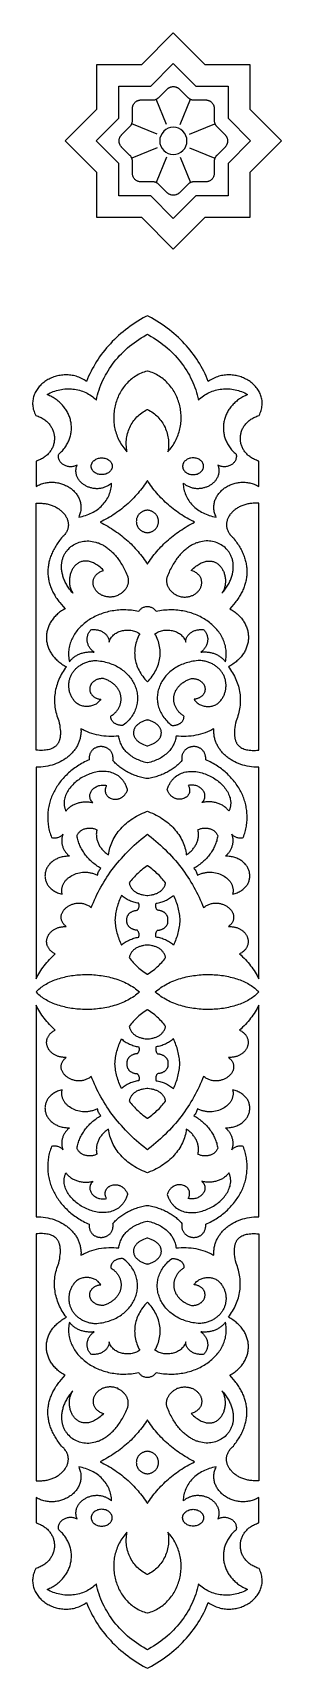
# Model space of a CAD drawing. Extents: x 196 to 288, y -250 to 355.
import ezdxf

# ---------------------------------------------------------------- set-up
doc = ezdxf.new("R2010")
doc.units = 0
doc.layers.add('LAYER_1', color=18, linetype='CONTINUOUS')

msp = doc.modelspace()

# ---------------------------------------------------------------- linework, layer by layer
at = {"layer": 'LAYER_1'}
for points in [[(220.06, 302.9), (208.34, 314.61), (220.06, 326.33), (220.06, 342.9), (236.63, 342.9), (248.34, 354.61), (260.06, 342.9), (276.63, 342.9), (276.63, 326.33), (288.34, 314.61), (276.63, 302.9), (276.63, 286.33), (260.06, 286.33), (248.34, 274.61), (236.63, 286.33), (220.06, 286.33)], [(228.1, 306.23), (219.71, 314.61), (228.1, 323), (228.1, 334.86), (239.96, 334.86), (248.34, 343.24), (256.73, 334.86), (268.59, 334.86), (268.59, 323), (276.97, 314.61), (268.59, 306.23), (268.59, 294.37), (256.73, 294.37), (248.34, 285.98), (239.96, 294.37), (228.1, 294.37)], [(236.41, 329.75), (240.75, 329.75), (240.9, 329.76), (241.06, 329.77), (241.22, 329.79), (241.37, 329.81), (241.53, 329.85), (241.68, 329.89), (241.83, 329.94), (241.97, 330), (242.11, 330.06), (242.25, 330.13), (242.39, 330.21), (242.52, 330.29), (242.65, 330.38), (242.78, 330.48), (242.9, 330.58), (243.01, 330.69), (246.08, 333.76), (246.2, 333.87), (246.32, 333.98), (246.45, 334.08), (246.58, 334.17), (246.72, 334.25), (246.85, 334.33), (246.99, 334.4), (247.14, 334.46), (247.28, 334.52), (247.43, 334.56), (247.73, 334.64), (248.04, 334.68), (248.34, 334.7), (248.65, 334.68), (248.95, 334.64), (249.26, 334.56), (249.4, 334.52), (249.55, 334.46), (249.69, 334.4), (249.83, 334.33), (249.97, 334.25), (250.11, 334.17), (250.24, 334.08), (250.36, 333.98), (250.49, 333.87), (250.61, 333.76), (253.68, 330.69), (253.79, 330.58), (253.91, 330.48), (254.03, 330.38), (254.16, 330.29), (254.3, 330.21), (254.43, 330.13), (254.57, 330.06), (254.71, 330), (254.86, 329.94), (255.01, 329.89), (255.16, 329.85), (255.31, 329.81), (255.47, 329.79), (255.62, 329.77), (255.78, 329.76), (255.94, 329.75), (260.28, 329.75), (260.44, 329.75), (260.61, 329.74), (260.77, 329.71), (260.92, 329.69), (261.08, 329.65), (261.23, 329.61), (261.38, 329.56), (261.53, 329.5), (261.67, 329.44), (261.81, 329.37), (262.07, 329.2), (262.32, 329.02), (262.54, 328.81), (262.75, 328.59), (262.93, 328.34), (263.09, 328.08), (263.17, 327.94), (263.23, 327.8), (263.29, 327.65), (263.34, 327.5), (263.38, 327.35), (263.42, 327.19), (263.44, 327.04), (263.47, 326.88), (263.48, 326.71), (263.48, 326.55), (263.48, 322.21), (263.49, 322.05), (263.5, 321.89), (263.52, 321.74), (263.54, 321.58), (263.58, 321.43), (263.62, 321.28), (263.67, 321.13), (263.73, 320.98), (263.79, 320.84), (263.86, 320.7), (263.94, 320.57), (264.02, 320.43), (264.11, 320.3), (264.21, 320.18), (264.31, 320.06), (264.42, 319.95), (267.49, 316.88), (267.6, 316.76), (267.71, 316.63), (267.81, 316.51), (267.9, 316.38), (267.98, 316.24), (268.06, 316.1), (268.13, 315.96), (268.19, 315.82), (268.25, 315.67), (268.29, 315.53), (268.37, 315.22), (268.41, 314.92), (268.43, 314.61), (268.41, 314.31), (268.37, 314), (268.29, 313.7), (268.25, 313.55), (268.19, 313.41), (268.13, 313.26), (268.06, 313.12), (267.98, 312.99), (267.9, 312.85), (267.81, 312.72), (267.71, 312.59), (267.6, 312.47), (267.49, 312.35), (264.42, 309.28), (264.31, 309.17), (264.21, 309.05), (264.11, 308.92), (264.02, 308.79), (263.94, 308.66), (263.86, 308.52), (263.79, 308.38), (263.73, 308.24), (263.67, 308.1), (263.62, 307.95), (263.58, 307.8), (263.54, 307.64), (263.52, 307.49), (263.5, 307.33), (263.49, 307.17), (263.48, 307.02), (263.48, 302.68), (263.48, 302.51), (263.47, 302.35), (263.44, 302.19), (263.42, 302.03), (263.38, 301.88), (263.34, 301.73), (263.29, 301.58), (263.23, 301.43), (263.17, 301.29), (263.09, 301.15), (262.93, 300.89), (262.75, 300.64), (262.54, 300.41), (262.32, 300.21), (262.07, 300.02), (261.81, 299.86), (261.67, 299.79), (261.53, 299.73), (261.38, 299.67), (261.23, 299.62), (261.08, 299.58), (260.92, 299.54), (260.77, 299.51), (260.61, 299.49), (260.44, 299.48), (260.28, 299.47), (255.94, 299.47), (255.78, 299.47), (255.62, 299.46), (255.47, 299.44), (255.31, 299.41), (255.16, 299.38), (255.01, 299.34), (254.86, 299.29), (254.71, 299.23), (254.57, 299.17), (254.43, 299.1), (254.3, 299.02), (254.16, 298.94), (254.03, 298.85), (253.91, 298.75), (253.79, 298.65), (253.68, 298.54), (250.61, 295.47), (250.49, 295.36), (250.36, 295.25), (250.24, 295.15), (250.11, 295.06), (249.97, 294.97), (249.83, 294.9), (249.69, 294.83), (249.55, 294.77), (249.4, 294.71), (249.26, 294.66), (248.95, 294.59), (248.65, 294.55), (248.34, 294.53), (248.04, 294.55), (247.73, 294.59), (247.43, 294.66), (247.28, 294.71), (247.14, 294.77), (246.99, 294.83), (246.85, 294.9), (246.72, 294.97), (246.58, 295.06), (246.45, 295.15), (246.32, 295.25), (246.2, 295.36), (246.08, 295.47), (243.01, 298.54), (242.9, 298.65), (242.78, 298.75), (242.65, 298.85), (242.52, 298.94), (242.39, 299.02), (242.25, 299.1), (242.11, 299.17), (241.97, 299.23), (241.83, 299.29), (241.68, 299.34), (241.53, 299.38), (241.37, 299.41), (241.22, 299.44), (241.06, 299.46), (240.9, 299.47), (240.75, 299.47), (236.41, 299.47), (236.24, 299.48), (236.08, 299.49), (235.92, 299.51), (235.76, 299.54), (235.61, 299.58), (235.46, 299.62), (235.31, 299.67), (235.16, 299.73), (235.02, 299.79), (234.88, 299.86), (234.62, 300.02), (234.37, 300.21), (234.14, 300.41), (233.94, 300.64), (233.75, 300.89), (233.59, 301.15), (233.52, 301.29), (233.46, 301.43), (233.4, 301.58), (233.35, 301.73), (233.31, 301.88), (233.27, 302.03), (233.24, 302.19), (233.22, 302.35), (233.21, 302.51), (233.2, 302.68), (233.2, 307.02), (233.2, 307.17), (233.19, 307.33), (233.17, 307.49), (233.14, 307.64), (233.11, 307.8), (233.07, 307.95), (233.02, 308.1), (232.96, 308.24), (232.9, 308.38), (232.83, 308.52), (232.75, 308.66), (232.67, 308.79), (232.58, 308.92), (232.48, 309.05), (232.38, 309.17), (232.27, 309.28), (229.2, 312.35), (229.09, 312.47), (228.98, 312.59), (228.88, 312.72), (228.79, 312.85), (228.7, 312.99), (228.63, 313.12), (228.56, 313.26), (228.5, 313.41), (228.44, 313.55), (228.39, 313.7), (228.32, 314), (228.28, 314.31), (228.26, 314.61), (228.28, 314.92), (228.32, 315.22), (228.39, 315.53), (228.44, 315.67), (228.5, 315.82), (228.56, 315.96), (228.63, 316.1), (228.7, 316.24), (228.79, 316.38), (228.88, 316.51), (228.98, 316.63), (229.09, 316.76), (229.2, 316.88), (232.27, 319.95), (232.38, 320.06), (232.48, 320.18), (232.58, 320.3), (232.67, 320.43), (232.75, 320.57), (232.83, 320.7), (232.9, 320.84), (232.96, 320.98), (233.02, 321.13), (233.07, 321.28), (233.11, 321.43), (233.14, 321.58), (233.17, 321.74), (233.19, 321.89), (233.2, 322.05), (233.2, 322.21), (233.2, 326.55), (233.21, 326.71), (233.22, 326.88), (233.24, 327.04), (233.27, 327.19), (233.31, 327.35), (233.35, 327.5), (233.4, 327.65), (233.46, 327.8), (233.52, 327.94), (233.59, 328.08), (233.75, 328.34), (233.94, 328.59), (234.14, 328.81), (234.37, 329.02), (234.62, 329.2), (234.88, 329.37), (235.02, 329.44), (235.16, 329.5), (235.31, 329.56), (235.46, 329.61), (235.61, 329.65), (235.76, 329.69), (235.92, 329.71), (236.08, 329.74), (236.24, 329.75)], [(238.74, 243.13), (239.19, 242.9), (240.12, 242.36), (241.04, 241.8), (241.94, 241.23), (242.81, 240.63), (243.67, 240.02), (244.5, 239.39), (245.31, 238.74), (246.1, 238.07), (246.87, 237.38), (247.62, 236.68), (248.35, 235.96), (249.05, 235.23), (249.73, 234.48), (250.39, 233.71), (251.02, 232.93), (251.63, 232.14), (252.22, 231.33), (252.78, 230.51), (253.31, 229.67), (253.82, 228.82), (254.3, 227.97), (254.76, 227.09), (255.19, 226.21), (255.6, 225.32), (255.98, 224.41), (256.33, 223.5), (256.65, 222.58), (256.94, 221.64), (257.21, 220.7), (257.45, 219.75), (257.66, 218.79), (258.09, 219.22), (258.55, 219.62), (259.02, 220.01), (259.51, 220.37), (260.01, 220.7), (260.53, 221.02), (261.06, 221.31), (261.61, 221.58), (262.17, 221.82), (262.73, 222.05), (263.31, 222.24), (263.9, 222.42), (264.49, 222.57), (265.09, 222.7), (265.69, 222.8), (266.3, 222.88), (266.92, 222.94), (267.53, 222.97), (268.15, 222.98), (268.77, 222.96), (269.39, 222.92), (270, 222.86), (270.62, 222.77), (271.23, 222.65), (271.83, 222.51), (272.43, 222.35), (273.03, 222.15), (273.61, 221.94), (274.19, 221.7), (274.76, 221.43), (275.31, 221.14), (275.86, 220.82), (275.4, 220.63), (274.96, 220.42), (274.52, 220.21), (274.1, 219.98), (273.69, 219.75), (273.29, 219.51), (272.9, 219.25), (272.52, 218.99), (272.16, 218.72), (271.8, 218.44), (271.46, 218.16), (271.13, 217.86), (270.81, 217.56), (270.51, 217.25), (270.21, 216.94), (269.93, 216.61), (269.66, 216.29), (269.4, 215.95), (269.16, 215.61), (268.92, 215.27), (268.7, 214.92), (268.49, 214.56), (268.29, 214.2), (268.11, 213.83), (267.94, 213.47), (267.78, 213.09), (267.63, 212.72), (267.5, 212.34), (267.38, 211.95), (267.27, 211.57), (267.18, 211.18), (267.09, 210.79), (267.02, 210.4), (266.97, 210.01), (266.92, 209.61), (266.89, 209.22), (266.88, 208.82), (266.87, 208.42), (266.88, 208.02), (266.91, 207.63), (266.94, 207.23), (266.99, 206.83), (267.05, 206.44), (267.13, 206.04), (267.22, 205.65), (267.32, 205.26), (267.44, 204.87), (267.57, 204.48), (267.72, 204.1), (267.88, 203.72), (268.05, 203.34), (268.24, 202.96), (268.44, 202.59), (268.65, 202.22), (268.88, 201.86), (269.12, 201.5), (269.38, 201.14), (269.65, 200.79), (269.94, 200.45), (270.24, 200.11), (270.55, 199.78), (270.88, 199.45), (271.23, 199.13), (271.59, 198.82), (271.65, 198.51), (271.68, 198.2), (271.68, 197.9), (271.66, 197.6), (271.61, 197.32), (271.54, 197.04), (271.45, 196.77), (271.33, 196.51), (271.19, 196.26), (271.04, 196.02), (270.86, 195.79), (270.67, 195.58), (270.46, 195.37), (270.24, 195.18), (270, 195.01), (269.75, 194.85), (269.48, 194.7), (269.21, 194.57), (268.92, 194.45), (268.63, 194.36), (268.33, 194.28), (268.02, 194.22), (267.71, 194.18), (267.39, 194.16), (267.07, 194.16), (266.74, 194.18), (266.42, 194.22), (266.09, 194.28), (265.77, 194.37), (265.45, 194.48), (265.13, 194.62), (264.82, 194.78), (264.92, 194.46), (265.01, 194.15), (265.08, 193.85), (265.14, 193.54), (265.18, 193.24), (265.2, 192.94), (265.21, 192.65), (265.2, 192.36), (265.18, 192.07), (265.14, 191.79), (265.09, 191.51), (265.03, 191.24), (264.95, 190.97), (264.86, 190.71), (264.76, 190.45), (264.64, 190.2), (264.51, 189.95), (264.38, 189.71), (264.23, 189.48), (264.07, 189.25), (263.9, 189.02), (263.72, 188.81), (263.53, 188.6), (263.33, 188.39), (263.12, 188.2), (262.9, 188.01), (262.68, 187.83), (262.44, 187.65), (262.21, 187.49), (261.96, 187.33), (261.7, 187.18), (261.44, 187.04), (261.18, 186.91), (260.91, 186.79), (260.63, 186.67), (260.35, 186.57), (260.06, 186.47), (259.77, 186.38), (259.48, 186.31), (259.18, 186.24), (258.88, 186.18), (258.58, 186.14), (258.28, 186.1), (257.97, 186.07), (257.66, 186.06), (257.35, 186.06), (257.04, 186.06), (256.73, 186.08), (256.42, 186.12), (256.11, 186.16), (255.8, 186.21), (255.49, 186.28), (255.18, 186.36), (254.88, 186.45), (254.58, 186.56), (254.28, 186.68), (253.98, 186.81), (253.68, 186.95), (253.39, 187.11), (253.1, 187.28), (252.82, 187.47), (252.54, 187.67), (252.27, 187.88), (252, 188.11), (252.02, 187.53), (252.07, 186.96), (252.15, 186.4), (252.26, 185.84), (252.39, 185.29), (252.55, 184.75), (252.73, 184.22), (252.95, 183.69), (253.18, 183.18), (253.44, 182.68), (253.73, 182.19), (254.04, 181.71), (254.37, 181.24), (254.72, 180.79), (255.1, 180.35), (255.49, 179.93), (255.91, 179.52), (256.34, 179.12), (256.8, 178.74), (257.27, 178.38), (257.76, 178.04), (258.27, 177.71), (258.8, 177.4), (259.34, 177.12), (259.9, 176.85), (260.47, 176.6), (261.06, 176.37), (261.66, 176.17), (262.28, 175.98), (262.9, 175.82), (263.54, 175.69), (264.2, 175.57), (264.02, 175.97), (263.86, 176.37), (263.73, 176.77), (263.61, 177.17), (263.52, 177.56), (263.45, 177.95), (263.4, 178.34), (263.36, 178.73), (263.35, 179.11), (263.36, 179.48), (263.38, 179.86), (263.42, 180.23), (263.48, 180.59), (263.55, 180.95), (263.64, 181.31), (263.75, 181.66), (263.88, 182), (264.02, 182.34), (264.17, 182.67), (264.34, 183), (264.52, 183.32), (264.72, 183.63), (264.93, 183.93), (265.15, 184.23), (265.39, 184.52), (265.63, 184.8), (265.89, 185.07), (266.16, 185.34), (266.45, 185.59), (266.74, 185.84), (267.04, 186.08), (267.35, 186.31), (267.67, 186.52), (268, 186.73), (268.34, 186.93), (268.69, 187.12), (269.04, 187.29), (269.4, 187.45), (269.77, 187.61), (270.14, 187.75), (270.52, 187.88), (270.91, 187.99), (271.3, 188.1), (271.69, 188.19), (272.09, 188.27), (272.49, 188.33), (272.9, 188.38), (273.31, 188.42), (273.72, 188.44), (274.14, 188.45), (274.56, 188.44), (274.97, 188.42), (275.39, 188.38), (275.81, 188.33), (276.23, 188.26), (276.65, 188.18), (277.07, 188.08), (277.49, 187.96), (277.91, 187.83), (278.32, 187.67), (278.73, 187.51), (279.14, 187.32), (279.55, 187.11), (279.95, 186.89), (279.95, 196.25), (279.53, 196.39), (279.12, 196.54), (278.73, 196.7), (278.35, 196.88), (277.98, 197.06), (277.63, 197.26), (277.29, 197.46), (276.96, 197.68), (276.65, 197.91), (276.35, 198.14), (276.06, 198.38), (275.79, 198.63), (275.53, 198.89), (275.29, 199.15), (275.05, 199.42), (274.84, 199.7), (274.63, 199.99), (274.44, 200.28), (274.26, 200.57), (274.09, 200.87), (273.94, 201.18), (273.81, 201.48), (273.68, 201.8), (273.57, 202.11), (273.47, 202.43), (273.39, 202.75), (273.32, 203.08), (273.26, 203.4), (273.21, 203.73), (273.18, 204.06), (273.17, 204.39), (273.16, 204.72), (273.17, 205.05), (273.19, 205.37), (273.23, 205.7), (273.28, 206.03), (273.34, 206.35), (273.42, 206.68), (273.51, 207), (273.61, 207.31), (273.73, 207.63), (273.86, 207.94), (274, 208.25), (274.16, 208.55), (274.33, 208.85), (274.51, 209.14), (274.71, 209.43), (274.92, 209.71), (275.14, 209.98), (275.38, 210.25), (275.63, 210.52), (275.89, 210.77), (276.17, 211.02), (276.46, 211.25), (276.76, 211.48), (277.08, 211.7), (277.41, 211.92), (277.75, 212.12), (278.11, 212.31), (278.48, 212.49), (278.86, 212.66), (279.25, 212.82), (279.66, 212.97), (280.09, 213.1), (280.32, 213.58), (280.53, 214.06), (280.71, 214.54), (280.86, 215.02), (280.99, 215.49), (281.09, 215.96), (281.17, 216.43), (281.22, 216.89), (281.24, 217.34), (281.24, 217.8), (281.22, 218.25), (281.18, 218.69), (281.11, 219.12), (281.02, 219.56), (280.91, 219.98), (280.78, 220.4), (280.63, 220.81), (280.46, 221.21), (280.27, 221.61), (280.07, 222), (279.84, 222.38), (279.6, 222.75), (279.34, 223.11), (279.07, 223.46), (278.78, 223.8), (278.48, 224.13), (278.16, 224.45), (277.83, 224.76), (277.48, 225.06), (277.12, 225.35), (276.75, 225.62), (276.37, 225.89), (275.97, 226.14), (275.57, 226.37), (275.15, 226.6), (274.73, 226.81), (274.3, 227), (273.86, 227.19), (273.41, 227.35), (272.95, 227.51), (272.49, 227.64), (272.02, 227.76), (271.55, 227.87), (271.07, 227.95), (270.59, 228.03), (270.1, 228.08), (269.61, 228.12), (269.11, 228.13), (268.62, 228.13), (268.12, 228.12), (267.62, 228.08), (267.12, 228.02), (266.62, 227.94), (266.13, 227.85), (265.63, 227.73), (265.13, 227.59), (264.64, 227.44), (264.15, 227.26), (263.66, 227.05), (263.18, 226.83), (262.7, 226.58), (262.23, 226.31), (261.76, 226.02), (261.3, 225.71), (260.91, 226.65), (260.5, 227.59), (260.07, 228.52), (259.62, 229.44), (259.14, 230.35), (258.65, 231.25), (258.13, 232.15), (257.58, 233.03), (257.02, 233.89), (256.43, 234.75), (255.83, 235.6), (255.2, 236.43), (254.55, 237.26), (253.88, 238.07), (253.18, 238.87), (252.47, 239.65), (251.73, 240.42), (250.97, 241.18), (250.2, 241.93), (249.4, 242.66), (248.58, 243.38), (247.74, 244.08), (246.88, 244.77), (246, 245.45), (245.1, 246.11), (244.18, 246.75), (243.24, 247.38), (242.28, 247.99), (241.3, 248.59), (240.3, 249.16), (239.28, 249.73), (238.74, 250), (238.21, 249.73), (237.19, 249.16), (236.19, 248.59), (235.21, 247.99), (234.25, 247.38), (233.31, 246.75), (232.39, 246.11), (231.49, 245.45), (230.61, 244.77), (229.75, 244.08), (228.91, 243.38), (228.09, 242.66), (227.29, 241.93), (226.51, 241.18), (225.75, 240.42), (225.02, 239.65), (224.3, 238.87), (223.61, 238.07), (222.94, 237.26), (222.29, 236.43), (221.66, 235.6), (221.05, 234.75), (220.46, 233.89), (219.9, 233.03), (219.36, 232.15), (218.84, 231.25), (218.34, 230.35), (217.87, 229.44), (217.41, 228.52), (216.98, 227.59), (216.57, 226.65), (216.19, 225.71), (215.73, 226.02), (215.26, 226.31), (214.78, 226.58), (214.31, 226.83), (213.82, 227.05), (213.34, 227.26), (212.85, 227.44), (212.35, 227.59), (211.86, 227.73), (211.36, 227.85), (210.86, 227.94), (210.36, 228.02), (209.86, 228.08), (209.36, 228.12), (208.87, 228.13), (208.37, 228.13), (207.88, 228.12), (207.39, 228.08), (206.9, 228.03), (206.42, 227.95), (205.94, 227.87), (205.46, 227.76), (204.99, 227.64), (204.53, 227.51), (204.08, 227.35), (203.63, 227.19), (203.19, 227), (202.75, 226.81), (202.33, 226.6), (201.92, 226.37), (201.51, 226.14), (201.12, 225.89), (200.74, 225.62), (200.36, 225.35), (200.01, 225.06), (199.66, 224.76), (199.33, 224.45), (199.01, 224.13), (198.7, 223.8), (198.41, 223.46), (198.14, 223.11), (197.88, 222.75), (197.64, 222.38), (197.42, 222), (197.21, 221.61), (197.02, 221.21), (196.85, 220.81), (196.7, 220.4), (196.57, 219.98), (196.46, 219.56), (196.38, 219.12), (196.31, 218.69), (196.26, 218.25), (196.24, 217.8), (196.24, 217.34), (196.27, 216.89), (196.32, 216.43), (196.39, 215.96), (196.49, 215.49), (196.62, 215.02), (196.77, 214.54), (196.95, 214.06), (197.16, 213.58), (197.4, 213.1), (197.82, 212.97), (198.23, 212.82), (198.63, 212.66), (199.01, 212.49), (199.38, 212.31), (199.74, 212.12), (200.08, 211.92), (200.41, 211.7), (200.73, 211.48), (201.03, 211.25), (201.32, 211.02), (201.6, 210.77), (201.86, 210.52), (202.11, 210.25), (202.34, 209.98), (202.57, 209.71), (202.78, 209.43), (202.97, 209.14), (203.16, 208.85), (203.33, 208.55), (203.48, 208.25), (203.63, 207.94), (203.76, 207.63), (203.87, 207.31), (203.98, 207), (204.07, 206.68), (204.14, 206.35), (204.21, 206.03), (204.25, 205.7), (204.29, 205.37), (204.31, 205.05), (204.32, 204.72), (204.32, 204.39), (204.3, 204.06), (204.27, 203.73), (204.23, 203.4), (204.17, 203.08), (204.1, 202.75), (204.01, 202.43), (203.92, 202.11), (203.8, 201.8), (203.68, 201.48), (203.54, 201.18), (203.39, 200.87), (203.22, 200.57), (203.05, 200.28), (202.85, 199.99), (202.65, 199.7), (202.43, 199.42), (202.2, 199.15), (201.95, 198.89), (201.69, 198.63), (201.42, 198.38), (201.14, 198.14), (200.84, 197.91), (200.52, 197.68), (200.2, 197.46), (199.86, 197.26), (199.5, 197.06), (199.14, 196.88), (198.76, 196.7), (198.36, 196.54), (197.96, 196.39), (197.53, 196.25), (197.53, 186.89), (197.93, 187.11), (198.34, 187.32), (198.75, 187.51), (199.16, 187.67), (199.58, 187.83), (200, 187.96), (200.41, 188.08), (200.83, 188.18), (201.25, 188.26), (201.67, 188.33), (202.09, 188.38), (202.51, 188.42), (202.93, 188.44), (203.35, 188.45), (203.76, 188.44), (204.17, 188.42), (204.58, 188.38), (204.99, 188.33), (205.39, 188.27), (205.79, 188.19), (206.19, 188.1), (206.58, 187.99), (206.96, 187.88), (207.34, 187.75), (207.72, 187.61), (208.09, 187.45), (208.45, 187.29), (208.8, 187.12), (209.15, 186.93), (209.48, 186.73), (209.81, 186.52), (210.13, 186.31), (210.45, 186.08), (210.75, 185.84), (211.04, 185.59), (211.32, 185.34), (211.59, 185.07), (211.85, 184.8), (212.1, 184.52), (212.33, 184.23), (212.56, 183.93), (212.77, 183.63), (212.96, 183.32), (213.15, 183), (213.31, 182.67), (213.47, 182.34), (213.61, 182), (213.73, 181.66), (213.84, 181.31), (213.93, 180.95), (214.01, 180.59), (214.07, 180.23), (214.11, 179.86), (214.13, 179.48), (214.13, 179.11), (214.12, 178.73), (214.09, 178.34), (214.04, 177.95), (213.96, 177.56), (213.87, 177.17), (213.76, 176.77), (213.62, 176.37), (213.47, 175.97), (213.29, 175.57), (213.94, 175.69), (214.58, 175.82), (215.21, 175.98), (215.82, 176.17), (216.42, 176.37), (217.01, 176.6), (217.59, 176.85), (218.14, 177.12), (218.69, 177.4), (219.21, 177.71), (219.72, 178.04), (220.21, 178.38), (220.69, 178.74), (221.14, 179.12), (221.58, 179.52), (221.99, 179.93), (222.39, 180.35), (222.76, 180.79), (223.12, 181.24), (223.45, 181.71), (223.76, 182.19), (224.04, 182.68), (224.3, 183.18), (224.54, 183.69), (224.75, 184.22), (224.94, 184.75), (225.1, 185.29), (225.23, 185.84), (225.33, 186.4), (225.41, 186.96), (225.46, 187.53), (225.48, 188.11), (225.21, 187.88), (224.94, 187.67), (224.66, 187.47), (224.38, 187.28), (224.09, 187.11), (223.8, 186.95), (223.51, 186.81), (223.21, 186.68), (222.91, 186.56), (222.61, 186.45), (222.3, 186.36), (221.99, 186.28), (221.68, 186.21), (221.37, 186.16), (221.06, 186.12), (220.75, 186.08), (220.44, 186.06), (220.13, 186.06), (219.82, 186.06), (219.51, 186.07), (219.21, 186.1), (218.9, 186.14), (218.6, 186.18), (218.3, 186.24), (218, 186.31), (217.71, 186.38), (217.42, 186.47), (217.13, 186.57), (216.85, 186.67), (216.58, 186.79), (216.31, 186.91), (216.04, 187.04), (215.78, 187.18), (215.53, 187.33), (215.28, 187.49), (215.04, 187.65), (214.81, 187.83), (214.58, 188.01), (214.37, 188.2), (214.16, 188.39), (213.96, 188.6), (213.77, 188.81), (213.59, 189.02), (213.42, 189.25), (213.26, 189.48), (213.11, 189.71), (212.97, 189.95), (212.84, 190.2), (212.73, 190.45), (212.63, 190.71), (212.54, 190.97), (212.46, 191.24), (212.39, 191.51), (212.34, 191.79), (212.31, 192.07), (212.28, 192.36), (212.28, 192.65), (212.28, 192.94), (212.31, 193.24), (212.35, 193.54), (212.4, 193.85), (212.47, 194.15), (212.56, 194.46), (212.67, 194.78), (212.35, 194.62), (212.03, 194.48), (211.71, 194.37), (211.39, 194.28), (211.07, 194.22), (210.74, 194.18), (210.42, 194.16), (210.1, 194.16), (209.78, 194.18), (209.47, 194.22), (209.16, 194.28), (208.86, 194.36), (208.56, 194.45), (208.28, 194.57), (208, 194.7), (207.74, 194.85), (207.49, 195.01), (207.25, 195.18), (207.02, 195.37), (206.81, 195.58), (206.62, 195.79), (206.45, 196.02), (206.29, 196.26), (206.15, 196.51), (206.04, 196.77), (205.94, 197.04), (205.87, 197.32), (205.82, 197.6), (205.8, 197.9), (205.81, 198.2), (205.84, 198.51), (205.9, 198.82), (206.26, 199.13), (206.6, 199.45), (206.93, 199.78), (207.25, 200.11), (207.55, 200.45), (207.83, 200.79), (208.1, 201.14), (208.36, 201.5), (208.6, 201.86), (208.83, 202.22), (209.05, 202.59), (209.25, 202.96), (209.44, 203.34), (209.61, 203.72), (209.77, 204.1), (209.91, 204.48), (210.04, 204.87), (210.16, 205.26), (210.26, 205.65), (210.35, 206.04), (210.43, 206.44), (210.49, 206.83), (210.54, 207.23), (210.58, 207.63), (210.6, 208.02), (210.61, 208.42), (210.61, 208.82), (210.59, 209.22), (210.56, 209.61), (210.52, 210.01), (210.46, 210.4), (210.39, 210.79), (210.31, 211.18), (210.21, 211.57), (210.11, 211.95), (209.98, 212.34), (209.85, 212.72), (209.7, 213.09), (209.55, 213.47), (209.37, 213.83), (209.19, 214.2), (208.99, 214.56), (208.78, 214.92), (208.56, 215.27), (208.33, 215.61), (208.08, 215.95), (207.83, 216.29), (207.56, 216.61), (207.27, 216.94), (206.98, 217.25), (206.67, 217.56), (206.35, 217.86), (206.02, 218.16), (205.68, 218.44), (205.33, 218.72), (204.96, 218.99), (204.59, 219.25), (204.2, 219.51), (203.8, 219.75), (203.39, 219.98), (202.96, 220.21), (202.53, 220.42), (202.08, 220.63), (201.63, 220.82), (202.17, 221.14), (202.73, 221.43), (203.3, 221.7), (203.87, 221.94), (204.46, 222.15), (205.05, 222.35), (205.65, 222.51), (206.26, 222.65), (206.87, 222.77), (207.48, 222.86), (208.1, 222.92), (208.72, 222.96), (209.33, 222.98), (209.95, 222.97), (210.57, 222.94), (211.18, 222.88), (211.79, 222.8), (212.4, 222.7), (213, 222.57), (213.59, 222.42), (214.17, 222.24), (214.75, 222.05), (215.32, 221.82), (215.88, 221.58), (216.42, 221.31), (216.95, 221.02), (217.47, 220.7), (217.98, 220.37), (218.47, 220.01), (218.94, 219.62), (219.39, 219.22), (219.83, 218.79), (220.04, 219.75), (220.27, 220.7), (220.54, 221.64), (220.83, 222.58), (221.16, 223.5), (221.51, 224.41), (221.89, 225.32), (222.29, 226.21), (222.72, 227.09), (223.18, 227.97), (223.66, 228.82), (224.17, 229.67), (224.71, 230.51), (225.27, 231.33), (225.85, 232.14), (226.46, 232.93), (227.1, 233.71), (227.75, 234.48), (228.43, 235.23), (229.14, 235.96), (229.86, 236.68), (230.61, 237.38), (231.38, 238.07), (232.17, 238.74), (232.99, 239.39), (233.82, 240.02), (234.67, 240.63), (235.55, 241.23), (236.44, 241.8), (237.36, 242.36), (238.29, 242.9)], [(238.74, 215.31), (238.79, 215.29), (239.32, 215.03), (239.84, 214.74), (240.35, 214.43), (240.84, 214.1), (241.31, 213.75), (241.76, 213.37), (242.2, 212.98), (242.61, 212.57), (243.01, 212.14), (243.39, 211.69), (243.75, 211.23), (244.1, 210.75), (244.42, 210.26), (244.72, 209.75), (245, 209.23), (245.26, 208.69), (245.49, 208.15), (245.71, 207.59), (245.9, 207.03), (246.07, 206.45), (246.21, 205.87), (246.34, 205.27), (246.43, 204.68), (246.51, 204.07), (246.56, 203.46), (246.58, 202.85), (246.58, 202.23), (246.55, 201.61), (246.49, 200.98), (246.41, 200.36), (246.3, 199.73), (246.73, 200.2), (247.13, 200.68), (247.52, 201.17), (247.89, 201.67), (248.23, 202.17), (248.56, 202.68), (248.87, 203.21), (249.16, 203.73), (249.42, 204.27), (249.67, 204.81), (249.9, 205.36), (250.11, 205.91), (250.31, 206.46), (250.48, 207.02), (250.64, 207.59), (250.77, 208.15), (250.89, 208.72), (250.99, 209.3), (251.08, 209.87), (251.14, 210.45), (251.19, 211.02), (251.22, 211.6), (251.23, 212.17), (251.22, 212.75), (251.2, 213.32), (251.16, 213.9), (251.1, 214.47), (251.03, 215.03), (250.94, 215.6), (250.83, 216.16), (250.71, 216.72), (250.57, 217.27), (250.41, 217.82), (250.24, 218.36), (250.05, 218.9), (249.85, 219.43), (249.63, 219.95), (249.39, 220.47), (249.14, 220.97), (248.87, 221.47), (248.59, 221.96), (248.3, 222.44), (247.99, 222.92), (247.66, 223.38), (247.32, 223.83), (246.96, 224.27), (246.6, 224.69), (246.21, 225.11), (245.81, 225.51), (245.4, 225.9), (244.98, 226.28), (244.54, 226.64), (244.08, 226.98), (243.62, 227.32), (243.14, 227.63), (242.64, 227.93), (242.14, 228.22), (241.62, 228.48), (241.09, 228.73), (240.54, 228.96), (239.98, 229.17), (239.41, 229.37), (238.83, 229.54), (238.74, 229.56), (238.65, 229.54), (238.07, 229.37), (237.5, 229.17), (236.94, 228.96), (236.4, 228.73), (235.87, 228.48), (235.35, 228.22), (234.84, 227.93), (234.35, 227.63), (233.87, 227.32), (233.4, 226.98), (232.95, 226.64), (232.51, 226.28), (232.08, 225.9), (231.67, 225.51), (231.27, 225.11), (230.89, 224.69), (230.52, 224.27), (230.16, 223.83), (229.82, 223.38), (229.5, 222.92), (229.19, 222.44), (228.89, 221.96), (228.61, 221.47), (228.34, 220.97), (228.09, 220.47), (227.86, 219.95), (227.64, 219.43), (227.43, 218.9), (227.25, 218.36), (227.07, 217.82), (226.92, 217.27), (226.78, 216.72), (226.65, 216.16), (226.55, 215.6), (226.46, 215.03), (226.38, 214.47), (226.33, 213.9), (226.29, 213.32), (226.26, 212.75), (226.26, 212.17), (226.27, 211.6), (226.3, 211.02), (226.34, 210.45), (226.41, 209.87), (226.49, 209.3), (226.59, 208.72), (226.71, 208.15), (226.85, 207.59), (227, 207.02), (227.18, 206.46), (227.37, 205.91), (227.58, 205.36), (227.81, 204.81), (228.06, 204.27), (228.33, 203.73), (228.62, 203.21), (228.92, 202.68), (229.25, 202.17), (229.6, 201.67), (229.96, 201.17), (230.35, 200.68), (230.76, 200.2), (231.18, 199.73), (231.07, 200.36), (230.99, 200.98), (230.94, 201.61), (230.91, 202.23), (230.91, 202.85), (230.93, 203.46), (230.98, 204.07), (231.05, 204.68), (231.15, 205.27), (231.27, 205.87), (231.42, 206.45), (231.59, 207.03), (231.78, 207.59), (231.99, 208.15), (232.23, 208.69), (232.49, 209.23), (232.77, 209.75), (233.07, 210.26), (233.39, 210.75), (233.73, 211.23), (234.09, 211.69), (234.47, 212.14), (234.87, 212.57), (235.29, 212.98), (235.72, 213.37), (236.18, 213.75), (236.65, 214.1), (237.14, 214.43), (237.64, 214.74), (238.16, 215.03), (238.7, 215.29)], [(217.92, 194.34), (217.93, 194.5), (217.94, 194.65), (217.97, 194.81), (218, 194.96), (218.05, 195.11), (218.1, 195.26), (218.16, 195.4), (218.23, 195.54), (218.31, 195.68), (218.39, 195.81), (218.59, 196.07), (218.81, 196.31), (219.06, 196.53), (219.34, 196.73), (219.64, 196.91), (219.96, 197.06), (220.3, 197.19), (220.66, 197.3), (221.03, 197.37), (221.42, 197.42), (221.82, 197.44), (222.22, 197.42), (222.6, 197.37), (222.97, 197.3), (223.33, 197.19), (223.67, 197.06), (223.99, 196.91), (224.29, 196.73), (224.57, 196.53), (224.82, 196.31), (225.04, 196.07), (225.24, 195.81), (225.33, 195.68), (225.4, 195.54), (225.47, 195.4), (225.53, 195.26), (225.59, 195.11), (225.63, 194.96), (225.66, 194.81), (225.69, 194.65), (225.7, 194.5), (225.71, 194.34), (225.7, 194.18), (225.69, 194.02), (225.66, 193.87), (225.63, 193.71), (225.59, 193.56), (225.53, 193.42), (225.47, 193.27), (225.4, 193.13), (225.33, 192.99), (225.24, 192.86), (225.04, 192.6), (224.82, 192.37), (224.57, 192.15), (224.29, 191.95), (223.99, 191.77), (223.67, 191.61), (223.33, 191.48), (222.97, 191.38), (222.6, 191.3), (222.22, 191.25), (221.82, 191.24), (221.42, 191.25), (221.03, 191.3), (220.66, 191.38), (220.3, 191.48), (219.96, 191.61), (219.64, 191.77), (219.34, 191.95), (219.06, 192.15), (218.81, 192.37), (218.59, 192.6), (218.39, 192.86), (218.31, 192.99), (218.23, 193.13), (218.16, 193.27), (218.1, 193.42), (218.05, 193.56), (218, 193.71), (217.97, 193.87), (217.94, 194.02), (217.93, 194.18)], [(259.56, 194.34), (259.55, 194.5), (259.54, 194.65), (259.52, 194.81), (259.48, 194.96), (259.44, 195.11), (259.38, 195.26), (259.32, 195.4), (259.25, 195.54), (259.18, 195.68), (259.09, 195.81), (258.9, 196.07), (258.67, 196.31), (258.42, 196.53), (258.14, 196.73), (257.84, 196.91), (257.52, 197.06), (257.18, 197.19), (256.83, 197.3), (256.45, 197.37), (256.07, 197.42), (255.67, 197.44), (255.27, 197.42), (254.88, 197.37), (254.51, 197.3), (254.15, 197.19), (253.81, 197.06), (253.49, 196.91), (253.19, 196.73), (252.92, 196.53), (252.66, 196.31), (252.44, 196.07), (252.25, 195.81), (252.16, 195.68), (252.08, 195.54), (252.01, 195.4), (251.95, 195.26), (251.9, 195.11), (251.85, 194.96), (251.82, 194.81), (251.8, 194.65), (251.78, 194.5), (251.78, 194.34), (251.78, 194.18), (251.8, 194.02), (251.82, 193.87), (251.85, 193.71), (251.9, 193.56), (251.95, 193.42), (252.01, 193.27), (252.08, 193.13), (252.16, 192.99), (252.25, 192.86), (252.44, 192.6), (252.66, 192.37), (252.92, 192.15), (253.19, 191.95), (253.49, 191.77), (253.81, 191.61), (254.15, 191.48), (254.51, 191.38), (254.88, 191.3), (255.27, 191.25), (255.67, 191.24), (256.07, 191.25), (256.45, 191.3), (256.83, 191.38), (257.18, 191.48), (257.52, 191.61), (257.84, 191.77), (258.14, 191.95), (258.42, 192.15), (258.67, 192.37), (258.9, 192.6), (259.09, 192.86), (259.18, 192.99), (259.25, 193.13), (259.32, 193.27), (259.38, 193.42), (259.44, 193.56), (259.48, 193.71), (259.52, 193.87), (259.54, 194.02), (259.55, 194.18)], [(238.74, 158.21), (239.05, 158.65), (239.47, 159.27), (239.9, 159.89), (240.34, 160.5), (240.8, 161.1), (241.26, 161.69), (241.74, 162.27), (242.23, 162.85), (242.72, 163.42), (243.23, 163.98), (243.75, 164.53), (244.28, 165.08), (244.82, 165.62), (245.37, 166.14), (245.93, 166.66), (246.5, 167.17), (247.08, 167.67), (247.67, 168.16), (248.27, 168.64), (248.88, 169.11), (249.5, 169.58), (250.13, 170.03), (250.78, 170.47), (251.43, 170.9), (252.09, 171.32), (252.75, 171.74), (253.43, 172.14), (254.12, 172.53), (254.82, 172.91), (255.53, 173.27), (256.24, 173.63), (255.53, 173.99), (254.82, 174.36), (254.12, 174.74), (253.43, 175.13), (252.75, 175.53), (252.09, 175.94), (251.43, 176.36), (250.78, 176.79), (250.13, 177.23), (249.5, 177.69), (248.88, 178.15), (248.27, 178.62), (247.67, 179.1), (247.08, 179.59), (246.5, 180.09), (245.93, 180.6), (245.37, 181.12), (244.82, 181.65), (244.28, 182.18), (243.75, 182.73), (243.23, 183.28), (242.72, 183.84), (242.23, 184.41), (241.74, 184.99), (241.26, 185.57), (240.8, 186.17), (240.34, 186.77), (239.9, 187.37), (239.47, 187.99), (239.05, 188.61), (238.74, 189.05), (238.44, 188.61), (238.02, 187.99), (237.59, 187.37), (237.14, 186.77), (236.69, 186.17), (236.22, 185.57), (235.75, 184.99), (235.26, 184.41), (234.76, 183.84), (234.25, 183.28), (233.74, 182.73), (233.21, 182.18), (232.67, 181.65), (232.12, 181.12), (231.56, 180.6), (230.99, 180.09), (230.4, 179.59), (229.81, 179.1), (229.21, 178.62), (228.6, 178.15), (227.98, 177.69), (227.35, 177.23), (226.71, 176.79), (226.06, 176.36), (225.4, 175.94), (224.73, 175.53), (224.05, 175.13), (223.36, 174.74), (222.66, 174.36), (221.96, 173.99), (221.24, 173.63), (221.96, 173.27), (222.66, 172.91), (223.36, 172.53), (224.05, 172.14), (224.73, 171.74), (225.4, 171.32), (226.06, 170.9), (226.71, 170.47), (227.35, 170.03), (227.98, 169.58), (228.6, 169.11), (229.21, 168.64), (229.81, 168.16), (230.4, 167.67), (230.99, 167.17), (231.56, 166.66), (232.12, 166.14), (232.67, 165.62), (233.21, 165.08), (233.74, 164.53), (234.25, 163.98), (234.76, 163.42), (235.26, 162.85), (235.75, 162.27), (236.22, 161.69), (236.69, 161.1), (237.14, 160.5), (237.59, 159.89), (238.02, 159.27), (238.44, 158.65)], [(197.53, 180.65), (197.96, 180.68), (198.38, 180.7), (198.8, 180.7), (199.22, 180.69), (199.63, 180.67), (200.03, 180.64), (200.43, 180.6), (200.83, 180.54), (201.21, 180.48), (201.6, 180.4), (201.97, 180.32), (202.35, 180.22), (202.71, 180.11), (203.07, 180), (203.42, 179.87), (203.76, 179.74), (204.09, 179.6), (204.42, 179.44), (204.74, 179.29), (205.05, 179.12), (205.36, 178.94), (205.65, 178.76), (205.93, 178.57), (206.21, 178.37), (206.48, 178.17), (206.73, 177.96), (206.98, 177.74), (207.22, 177.52), (207.44, 177.29), (207.66, 177.06), (207.86, 176.82), (208.06, 176.58), (208.24, 176.33), (208.41, 176.08), (208.57, 175.83), (208.71, 175.57), (208.85, 175.3), (208.97, 175.04), (209.08, 174.77), (209.17, 174.5), (209.26, 174.22), (209.32, 173.94), (209.38, 173.67), (209.42, 173.39), (209.45, 173.1), (209.46, 172.82), (209.46, 172.54), (209.44, 172.25), (209.4, 171.97), (209.36, 171.68), (209.29, 171.4), (209.21, 171.11), (209.12, 170.83), (209, 170.55), (208.87, 170.27), (208.73, 169.99), (208.56, 169.71), (208.38, 169.43), (208.18, 169.16), (207.97, 168.89), (207.73, 168.62), (207.48, 168.35), (207.21, 168.09), (206.92, 167.83), (206.57, 167.4), (206.24, 166.96), (205.93, 166.53), (205.62, 166.1), (205.33, 165.67), (205.05, 165.24), (204.78, 164.81), (204.52, 164.38), (204.28, 163.95), (204.05, 163.52), (203.83, 163.09), (203.62, 162.67), (203.42, 162.24), (203.24, 161.81), (203.07, 161.39), (202.91, 160.96), (202.76, 160.54), (202.62, 160.12), (202.5, 159.69), (202.39, 159.27), (202.28, 158.85), (202.19, 158.43), (202.12, 158.01), (202.05, 157.59), (201.99, 157.18), (201.95, 156.76), (201.92, 156.34), (201.89, 155.93), (201.88, 155.51), (201.89, 155.1), (201.9, 154.69), (201.92, 154.28), (201.95, 153.87), (202, 153.46), (202.05, 153.05), (202.12, 152.64), (202.2, 152.23), (202.29, 151.83), (202.39, 151.42), (202.5, 151.02), (202.62, 150.62), (202.75, 150.22), (202.89, 149.82), (203.04, 149.42), (203.21, 149.02), (203.38, 148.62), (203.56, 148.23), (203.76, 147.83), (203.96, 147.44), (204.18, 147.05), (204.4, 146.66), (204.64, 146.27), (204.88, 145.88), (205.14, 145.49), (205.4, 145.11), (205.68, 144.72), (205.96, 144.34), (206.26, 143.96), (206.87, 143.2), (207.53, 142.45), (208.23, 141.7), (207.79, 141.45), (207.37, 141.19), (206.97, 140.92), (206.58, 140.64), (206.2, 140.36), (205.84, 140.07), (205.49, 139.77), (205.15, 139.46), (204.83, 139.15), (204.52, 138.83), (204.23, 138.51), (203.95, 138.18), (203.69, 137.85), (203.44, 137.51), (203.2, 137.16), (202.98, 136.82), (202.77, 136.46), (202.58, 136.11), (202.4, 135.75), (202.23, 135.38), (202.08, 135.02), (201.94, 134.65), (201.82, 134.27), (201.71, 133.9), (201.61, 133.52), (201.53, 133.14), (201.46, 132.76), (201.41, 132.38), (201.37, 132), (201.35, 131.62), (201.34, 131.24), (201.34, 130.85), (201.35, 130.47), (201.39, 130.09), (201.43, 129.71), (201.49, 129.33), (201.56, 128.95), (201.65, 128.57), (201.75, 128.2), (201.86, 127.82), (201.99, 127.45), (202.13, 127.09), (202.29, 126.72), (202.46, 126.36), (202.64, 126), (202.84, 125.65), (203.05, 125.3), (203.28, 124.95), (203.52, 124.61), (203.77, 124.27), (204.04, 123.94), (204.32, 123.62), (204.61, 123.3), (204.92, 122.98), (205.25, 122.68), (205.58, 122.38), (205.93, 122.08), (206.3, 121.79), (206.67, 121.52), (207.07, 121.24), (207.47, 120.98), (207.89, 120.73), (208.32, 120.48), (208.77, 120.24), (208.34, 119.68), (207.94, 119.1), (207.56, 118.52), (207.19, 117.94), (206.85, 117.34), (206.53, 116.74), (206.23, 116.14), (205.96, 115.53), (205.7, 114.91), (205.47, 114.29), (205.26, 113.67), (205.07, 113.04), (204.9, 112.41), (204.75, 111.77), (204.63, 111.14), (204.53, 110.5), (204.45, 109.86), (204.39, 109.21), (204.35, 108.57), (204.34, 107.92), (204.35, 107.28), (204.38, 106.63), (204.43, 105.99), (204.51, 105.34), (204.6, 104.7), (204.72, 104.05), (204.87, 103.41), (205.03, 102.77), (205.22, 102.14), (205.43, 101.5), (205.67, 100.87), (205.92, 100.25), (206.1, 99.4), (206.25, 98.59), (206.37, 97.82), (206.45, 97.09), (206.5, 96.4), (206.51, 95.75), (206.5, 95.14), (206.48, 94.85), (206.46, 94.56), (206.42, 94.29), (206.38, 94.02), (206.34, 93.76), (206.28, 93.52), (206.22, 93.28), (206.15, 93.04), (206.07, 92.82), (205.99, 92.6), (205.89, 92.4), (205.8, 92.2), (205.69, 92), (205.58, 91.82), (205.46, 91.64), (205.34, 91.47), (205.2, 91.31), (205.06, 91.16), (204.92, 91.01), (204.77, 90.87), (204.61, 90.73), (204.45, 90.61), (204.1, 90.37), (203.73, 90.17), (203.33, 89.98), (202.91, 89.82), (202.47, 89.69), (202, 89.58), (201.52, 89.48), (201.01, 89.41), (200.48, 89.36), (199.93, 89.33), (199.36, 89.31), (198.77, 89.32), (198.16, 89.34), (197.53, 89.37)], [(238.74, 169.79), (238.99, 169.81), (239.23, 169.85), (239.46, 169.9), (239.69, 169.95), (239.91, 170.02), (240.12, 170.09), (240.33, 170.18), (240.53, 170.27), (240.72, 170.37), (240.91, 170.48), (241.09, 170.6), (241.26, 170.72), (241.42, 170.85), (241.58, 170.99), (241.73, 171.14), (241.87, 171.29), (242, 171.45), (242.12, 171.61), (242.23, 171.78), (242.34, 171.95), (242.43, 172.13), (242.52, 172.32), (242.6, 172.51), (242.66, 172.7), (242.72, 172.9), (242.77, 173.1), (242.8, 173.31), (242.83, 173.52), (242.85, 173.73), (242.85, 173.95), (242.85, 174.16), (242.83, 174.38), (242.8, 174.58), (242.77, 174.79), (242.72, 174.99), (242.66, 175.19), (242.6, 175.39), (242.52, 175.58), (242.43, 175.76), (242.34, 175.94), (242.23, 176.12), (242.12, 176.29), (242, 176.45), (241.87, 176.61), (241.73, 176.76), (241.58, 176.91), (241.42, 177.04), (241.26, 177.17), (241.09, 177.3), (240.91, 177.42), (240.72, 177.52), (240.53, 177.63), (240.33, 177.72), (240.12, 177.8), (239.91, 177.88), (239.69, 177.94), (239.46, 178), (239.23, 178.05), (238.99, 178.08), (238.74, 178.11), (238.5, 178.08), (238.26, 178.05), (238.02, 178), (237.8, 177.94), (237.58, 177.88), (237.36, 177.8), (237.16, 177.72), (236.96, 177.63), (236.76, 177.52), (236.58, 177.42), (236.4, 177.3), (236.23, 177.17), (236.06, 177.04), (235.91, 176.91), (235.76, 176.76), (235.62, 176.61), (235.49, 176.45), (235.37, 176.29), (235.25, 176.12), (235.15, 175.94), (235.05, 175.76), (234.97, 175.58), (234.89, 175.39), (234.82, 175.19), (234.76, 174.99), (234.72, 174.79), (234.68, 174.58), (234.65, 174.38), (234.64, 174.16), (234.63, 173.95), (234.64, 173.73), (234.65, 173.52), (234.68, 173.31), (234.72, 173.1), (234.76, 172.9), (234.82, 172.7), (234.89, 172.51), (234.97, 172.32), (235.05, 172.13), (235.15, 171.95), (235.25, 171.78), (235.37, 171.61), (235.49, 171.45), (235.62, 171.29), (235.76, 171.14), (235.91, 170.99), (236.06, 170.85), (236.23, 170.72), (236.4, 170.6), (236.58, 170.48), (236.76, 170.37), (236.96, 170.27), (237.16, 170.18), (237.36, 170.09), (237.58, 170.02), (237.8, 169.95), (238.02, 169.9), (238.26, 169.85), (238.5, 169.81)], [(279.95, 180.65), (279.52, 180.68), (279.1, 180.7), (278.68, 180.7), (278.27, 180.69), (277.86, 180.67), (277.45, 180.64), (277.05, 180.6), (276.66, 180.54), (276.27, 180.48), (275.89, 180.4), (275.51, 180.32), (275.14, 180.22), (274.78, 180.11), (274.42, 180), (274.07, 179.87), (273.73, 179.74), (273.39, 179.6), (273.06, 179.44), (272.74, 179.29), (272.43, 179.12), (272.13, 178.94), (271.84, 178.76), (271.55, 178.57), (271.27, 178.37), (271.01, 178.17), (270.75, 177.96), (270.5, 177.74), (270.27, 177.52), (270.04, 177.29), (269.83, 177.06), (269.62, 176.82), (269.43, 176.58), (269.25, 176.33), (269.08, 176.08), (268.92, 175.83), (268.77, 175.57), (268.64, 175.3), (268.52, 175.04), (268.41, 174.77), (268.31, 174.5), (268.23, 174.22), (268.16, 173.94), (268.11, 173.67), (268.07, 173.39), (268.04, 173.1), (268.03, 172.82), (268.03, 172.54), (268.05, 172.25), (268.08, 171.97), (268.13, 171.68), (268.19, 171.4), (268.27, 171.11), (268.37, 170.83), (268.48, 170.55), (268.61, 170.27), (268.76, 169.99), (268.92, 169.71), (269.1, 169.43), (269.3, 169.16), (269.52, 168.89), (269.75, 168.62), (270.01, 168.35), (270.28, 168.09), (270.57, 167.83), (270.91, 167.4), (271.24, 166.96), (271.56, 166.53), (271.86, 166.1), (272.16, 165.67), (272.44, 165.24), (272.71, 164.81), (272.96, 164.38), (273.21, 163.95), (273.44, 163.52), (273.66, 163.09), (273.86, 162.67), (274.06, 162.24), (274.24, 161.81), (274.42, 161.39), (274.58, 160.96), (274.72, 160.54), (274.86, 160.12), (274.99, 159.69), (275.1, 159.27), (275.2, 158.85), (275.29, 158.43), (275.37, 158.01), (275.44, 157.59), (275.49, 157.18), (275.54, 156.76), (275.57, 156.34), (275.59, 155.93), (275.6, 155.51), (275.6, 155.1), (275.59, 154.69), (275.56, 154.28), (275.53, 153.87), (275.49, 153.46), (275.43, 153.05), (275.36, 152.64), (275.29, 152.23), (275.2, 151.83), (275.1, 151.42), (274.99, 151.02), (274.87, 150.62), (274.74, 150.22), (274.59, 149.82), (274.44, 149.42), (274.28, 149.02), (274.11, 148.62), (273.92, 148.23), (273.73, 147.83), (273.52, 147.44), (273.31, 147.05), (273.08, 146.66), (272.85, 146.27), (272.6, 145.88), (272.35, 145.49), (272.08, 145.11), (271.81, 144.72), (271.52, 144.34), (271.23, 143.96), (270.61, 143.2), (269.95, 142.45), (269.26, 141.7), (269.69, 141.45), (270.11, 141.19), (270.52, 140.92), (270.91, 140.64), (271.29, 140.36), (271.65, 140.07), (272, 139.77), (272.33, 139.46), (272.65, 139.15), (272.96, 138.83), (273.25, 138.51), (273.53, 138.18), (273.8, 137.85), (274.05, 137.51), (274.28, 137.16), (274.51, 136.82), (274.71, 136.46), (274.91, 136.11), (275.09, 135.75), (275.25, 135.38), (275.41, 135.02), (275.54, 134.65), (275.67, 134.27), (275.78, 133.9), (275.87, 133.52), (275.95, 133.14), (276.02, 132.76), (276.07, 132.38), (276.11, 132), (276.14, 131.62), (276.15, 131.24), (276.15, 130.85), (276.13, 130.47), (276.1, 130.09), (276.05, 129.71), (276, 129.33), (275.92, 128.95), (275.84, 128.57), (275.74, 128.2), (275.62, 127.82), (275.49, 127.45), (275.35, 127.09), (275.2, 126.72), (275.03, 126.36), (274.84, 126), (274.64, 125.65), (274.43, 125.3), (274.21, 124.95), (273.97, 124.61), (273.71, 124.27), (273.45, 123.94), (273.17, 123.62), (272.87, 123.3), (272.56, 122.98), (272.24, 122.68), (271.9, 122.38), (271.55, 122.08), (271.19, 121.79), (270.81, 121.52), (270.42, 121.24), (270.01, 120.98), (269.59, 120.73), (269.16, 120.48), (268.71, 120.24), (269.14, 119.68), (269.55, 119.1), (269.93, 118.52), (270.29, 117.94), (270.63, 117.34), (270.95, 116.74), (271.25, 116.14), (271.53, 115.53), (271.78, 114.91), (272.02, 114.29), (272.23, 113.67), (272.42, 113.04), (272.59, 112.41), (272.73, 111.77), (272.86, 111.14), (272.96, 110.5), (273.04, 109.86), (273.1, 109.21), (273.13, 108.57), (273.15, 107.92), (273.14, 107.28), (273.11, 106.63), (273.05, 105.99), (272.98, 105.34), (272.88, 104.7), (272.76, 104.05), (272.62, 103.41), (272.45, 102.77), (272.26, 102.14), (272.05, 101.5), (271.82, 100.87), (271.56, 100.25), (271.38, 99.4), (271.23, 98.59), (271.12, 97.82), (271.04, 97.09), (270.99, 96.4), (270.97, 95.75), (270.98, 95.14), (271, 94.85), (271.03, 94.56), (271.06, 94.29), (271.1, 94.02), (271.15, 93.76), (271.21, 93.52), (271.27, 93.28), (271.34, 93.04), (271.41, 92.82), (271.5, 92.6), (271.59, 92.4), (271.69, 92.2), (271.79, 92), (271.91, 91.82), (272.02, 91.64), (272.15, 91.47), (272.28, 91.31), (272.42, 91.16), (272.56, 91.01), (272.72, 90.87), (272.87, 90.73), (273.04, 90.61), (273.39, 90.37), (273.76, 90.17), (274.15, 89.98), (274.57, 89.82), (275.02, 89.69), (275.48, 89.58), (275.97, 89.48), (276.48, 89.41), (277.01, 89.36), (277.56, 89.33), (278.13, 89.31), (278.71, 89.32), (279.32, 89.34), (279.95, 89.37)], [(231.46, 153.47), (231.53, 153.23), (231.58, 152.99), (231.62, 152.74), (231.65, 152.5), (231.66, 152.26), (231.67, 152.01), (231.66, 151.77), (231.64, 151.53), (231.61, 151.3), (231.57, 151.06), (231.51, 150.82), (231.45, 150.59), (231.38, 150.36), (231.29, 150.13), (231.19, 149.91), (231.09, 149.69), (230.97, 149.47), (230.84, 149.25), (230.71, 149.04), (230.56, 148.84), (230.4, 148.63), (230.23, 148.43), (230.06, 148.24), (229.87, 148.05), (229.67, 147.87), (229.47, 147.69), (229.25, 147.52), (229.03, 147.36), (228.8, 147.2), (228.56, 147.05), (228.31, 146.9), (228.05, 146.76), (227.74, 146.51), (227.37, 146.39), (227.01, 146.29), (226.65, 146.2), (226.3, 146.13), (225.95, 146.07), (225.61, 146.03), (225.27, 146.01), (224.94, 146), (224.61, 146.01), (224.29, 146.02), (223.98, 146.06), (223.67, 146.1), (223.37, 146.16), (223.07, 146.23), (222.79, 146.31), (222.51, 146.41), (222.23, 146.51), (221.97, 146.63), (221.71, 146.75), (221.47, 146.89), (221.23, 147.03), (221, 147.18), (220.78, 147.35), (220.56, 147.51), (220.36, 147.69), (220.17, 147.88), (219.99, 148.07), (219.81, 148.26), (219.65, 148.46), (219.5, 148.67), (219.36, 148.89), (219.23, 149.1), (219.11, 149.32), (219.01, 149.55), (218.92, 149.78), (218.83, 150.01), (218.77, 150.24), (218.71, 150.48), (218.67, 150.71), (218.64, 150.95), (218.62, 151.19), (218.62, 151.43), (218.63, 151.67), (218.65, 151.91), (218.69, 152.14), (218.74, 152.38), (218.81, 152.61), (218.9, 152.84), (219, 153.07), (219.11, 153.3), (219.24, 153.52), (219.39, 153.74), (219.55, 153.95), (219.73, 154.16), (219.93, 154.36), (220.14, 154.56), (220.37, 154.75), (220.62, 154.93), (220.88, 155.11), (221.17, 155.28), (221.47, 155.44), (221.79, 155.59), (222.13, 155.74), (222.49, 155.87), (222.05, 156.29), (221.63, 156.67), (221.21, 157.03), (220.79, 157.36), (220.38, 157.66), (219.97, 157.93), (219.57, 158.18), (219.17, 158.4), (218.78, 158.6), (218.4, 158.77), (218.02, 158.91), (217.65, 159.04), (217.29, 159.14), (216.93, 159.22), (216.58, 159.27), (216.23, 159.31), (215.89, 159.32), (215.56, 159.31), (215.24, 159.29), (214.93, 159.24), (214.62, 159.18), (214.32, 159.1), (214.03, 159), (213.75, 158.89), (213.47, 158.75), (213.21, 158.61), (212.95, 158.45), (212.7, 158.27), (212.46, 158.08), (212.23, 157.88), (212.01, 157.67), (211.8, 157.44), (211.6, 157.2), (211.41, 156.95), (211.23, 156.69), (211.06, 156.43), (210.9, 156.15), (210.75, 155.86), (210.61, 155.57), (210.48, 155.27), (210.37, 154.96), (210.26, 154.65), (210.17, 154.33), (210.08, 154), (210.01, 153.67), (209.96, 153.34), (209.91, 153.01), (209.87, 152.67), (209.85, 152.33), (209.84, 151.99), (209.85, 151.64), (209.86, 151.3), (209.89, 150.96), (209.93, 150.62), (209.99, 150.28), (210.06, 149.94), (210.14, 149.6), (210.24, 149.27), (210.35, 148.94), (210.48, 148.62), (210.62, 148.3), (210.77, 147.99), (210.94, 147.68), (211.12, 147.38), (210.8, 147.76), (210.5, 148.15), (210.2, 148.53), (209.92, 148.91), (209.66, 149.29), (209.41, 149.67), (209.17, 150.04), (208.94, 150.42), (208.73, 150.79), (208.53, 151.17), (208.34, 151.54), (208.17, 151.91), (208, 152.27), (207.85, 152.64), (207.71, 153), (207.59, 153.36), (207.47, 153.72), (207.37, 154.07), (207.27, 154.43), (207.19, 154.78), (207.12, 155.12), (207.06, 155.47), (207.01, 155.81), (206.98, 156.15), (206.95, 156.48), (206.93, 156.81), (206.92, 157.14), (206.93, 157.46), (206.94, 157.78), (206.96, 158.1), (206.99, 158.41), (207.03, 158.72), (207.08, 159.02), (207.14, 159.32), (207.21, 159.62), (207.29, 159.91), (207.37, 160.2), (207.47, 160.48), (207.57, 160.76), (207.68, 161.03), (207.8, 161.3), (207.93, 161.56), (208.06, 161.82), (208.2, 162.07), (208.35, 162.32), (208.51, 162.56), (208.67, 162.79), (208.84, 163.02), (209.02, 163.25), (209.2, 163.46), (209.59, 163.88), (210, 164.27), (210.44, 164.64), (210.89, 164.98), (211.37, 165.29), (211.87, 165.58), (212.39, 165.83), (212.92, 166.06), (213.47, 166.25), (214.04, 166.41), (214.62, 166.54), (215.21, 166.64), (215.81, 166.7), (216.42, 166.73), (217.04, 166.72), (217.67, 166.67), (218.31, 166.59), (218.95, 166.46), (219.6, 166.3), (219.92, 166.21), (220.24, 166.1), (220.57, 165.98), (220.89, 165.86), (221.22, 165.72), (221.54, 165.57), (221.87, 165.41), (222.19, 165.24), (222.52, 165.06), (222.84, 164.87), (223.16, 164.67), (223.48, 164.45), (223.8, 164.23), (224.12, 163.99), (224.44, 163.74), (224.75, 163.48), (225.07, 163.21), (225.38, 162.93), (225.69, 162.63), (226, 162.32), (226.3, 162), (226.61, 161.67), (226.91, 161.33), (227.2, 160.97), (227.5, 160.6), (227.79, 160.22), (228.08, 159.82), (228.36, 159.42), (228.65, 158.99), (228.92, 158.56), (229.2, 158.11), (229.47, 157.65), (229.73, 157.18), (229.99, 156.69), (230.25, 156.19), (230.5, 155.67), (230.75, 155.14), (230.99, 154.6), (231.23, 154.04)], [(246.02, 153.47), (245.96, 153.23), (245.91, 152.99), (245.87, 152.74), (245.84, 152.5), (245.82, 152.26), (245.82, 152.01), (245.83, 151.77), (245.85, 151.53), (245.88, 151.3), (245.92, 151.06), (245.97, 150.82), (246.03, 150.59), (246.11, 150.36), (246.19, 150.13), (246.29, 149.91), (246.4, 149.69), (246.51, 149.47), (246.64, 149.25), (246.78, 149.04), (246.93, 148.84), (247.08, 148.63), (247.25, 148.43), (247.43, 148.24), (247.62, 148.05), (247.81, 147.87), (248.02, 147.69), (248.23, 147.52), (248.45, 147.36), (248.69, 147.2), (248.93, 147.05), (249.18, 146.9), (249.44, 146.76), (249.75, 146.51), (250.11, 146.39), (250.48, 146.29), (250.83, 146.2), (251.19, 146.13), (251.53, 146.07), (251.88, 146.03), (252.21, 146.01), (252.55, 146), (252.87, 146.01), (253.19, 146.02), (253.51, 146.06), (253.82, 146.1), (254.12, 146.16), (254.41, 146.23), (254.7, 146.31), (254.98, 146.41), (255.25, 146.51), (255.51, 146.63), (255.77, 146.75), (256.02, 146.89), (256.26, 147.03), (256.49, 147.18), (256.71, 147.35), (256.92, 147.51), (257.12, 147.69), (257.32, 147.88), (257.5, 148.07), (257.67, 148.26), (257.83, 148.46), (257.98, 148.67), (258.12, 148.89), (258.25, 149.1), (258.37, 149.32), (258.48, 149.55), (258.57, 149.78), (258.65, 150.01), (258.72, 150.24), (258.78, 150.48), (258.82, 150.71), (258.85, 150.95), (258.87, 151.19), (258.87, 151.43), (258.86, 151.67), (258.83, 151.91), (258.79, 152.14), (258.74, 152.38), (258.67, 152.61), (258.59, 152.84), (258.49, 153.07), (258.37, 153.3), (258.24, 153.52), (258.1, 153.74), (257.93, 153.95), (257.75, 154.16), (257.56, 154.36), (257.35, 154.56), (257.12, 154.75), (256.87, 154.93), (256.6, 155.11), (256.32, 155.28), (256.02, 155.44), (255.7, 155.59), (255.36, 155.74), (255, 155.87), (255.43, 156.29), (255.86, 156.67), (256.28, 157.03), (256.7, 157.36), (257.11, 157.66), (257.52, 157.93), (257.92, 158.18), (258.31, 158.4), (258.7, 158.6), (259.09, 158.77), (259.46, 158.91), (259.83, 159.04), (260.2, 159.14), (260.56, 159.22), (260.91, 159.27), (261.25, 159.31), (261.59, 159.32), (261.92, 159.31), (262.24, 159.29), (262.56, 159.24), (262.87, 159.18), (263.16, 159.1), (263.46, 159), (263.74, 158.89), (264.01, 158.75), (264.28, 158.61), (264.54, 158.45), (264.78, 158.27), (265.02, 158.08), (265.25, 157.88), (265.47, 157.67), (265.68, 157.44), (265.88, 157.2), (266.07, 156.95), (266.25, 156.69), (266.43, 156.43), (266.59, 156.15), (266.73, 155.86), (266.87, 155.57), (267, 155.27), (267.12, 154.96), (267.22, 154.65), (267.32, 154.33), (267.4, 154), (267.47, 153.67), (267.53, 153.34), (267.58, 153.01), (267.61, 152.67), (267.63, 152.33), (267.64, 151.99), (267.64, 151.64), (267.62, 151.3), (267.59, 150.96), (267.55, 150.62), (267.5, 150.28), (267.43, 149.94), (267.34, 149.6), (267.25, 149.27), (267.13, 148.94), (267.01, 148.62), (266.87, 148.3), (266.72, 147.99), (266.55, 147.68), (266.36, 147.38), (266.68, 147.76), (266.99, 148.15), (267.28, 148.53), (267.56, 148.91), (267.83, 149.29), (268.08, 149.67), (268.32, 150.04), (268.54, 150.42), (268.76, 150.79), (268.96, 151.17), (269.14, 151.54), (269.32, 151.91), (269.48, 152.27), (269.63, 152.64), (269.77, 153), (269.9, 153.36), (270.01, 153.72), (270.12, 154.07), (270.21, 154.43), (270.29, 154.78), (270.36, 155.12), (270.42, 155.47), (270.47, 155.81), (270.51, 156.15), (270.54, 156.48), (270.55, 156.81), (270.56, 157.14), (270.56, 157.46), (270.55, 157.78), (270.52, 158.1), (270.49, 158.41), (270.45, 158.72), (270.4, 159.02), (270.34, 159.32), (270.27, 159.62), (270.2, 159.91), (270.11, 160.2), (270.02, 160.48), (269.91, 160.76), (269.8, 161.03), (269.68, 161.3), (269.56, 161.56), (269.42, 161.82), (269.28, 162.07), (269.13, 162.32), (268.98, 162.56), (268.81, 162.79), (268.64, 163.02), (268.47, 163.25), (268.28, 163.46), (267.9, 163.88), (267.48, 164.27), (267.05, 164.64), (266.59, 164.98), (266.11, 165.29), (265.62, 165.58), (265.1, 165.83), (264.56, 166.06), (264.01, 166.25), (263.45, 166.41), (262.87, 166.54), (262.28, 166.64), (261.68, 166.7), (261.06, 166.73), (260.44, 166.72), (259.81, 166.67), (259.18, 166.59), (258.53, 166.46), (257.89, 166.3), (257.57, 166.21), (257.24, 166.1), (256.92, 165.98), (256.59, 165.86), (256.27, 165.72), (255.94, 165.57), (255.62, 165.41), (255.29, 165.24), (254.97, 165.06), (254.65, 164.87), (254.32, 164.67), (254, 164.45), (253.68, 164.23), (253.36, 163.99), (253.05, 163.74), (252.73, 163.48), (252.42, 163.21), (252.1, 162.93), (251.79, 162.63), (251.49, 162.32), (251.18, 162), (250.88, 161.67), (250.58, 161.33), (250.28, 160.97), (249.99, 160.6), (249.69, 160.22), (249.41, 159.82), (249.12, 159.42), (248.84, 158.99), (248.56, 158.56), (248.29, 158.11), (248.02, 157.65), (247.75, 157.18), (247.49, 156.69), (247.23, 156.19), (246.98, 155.67), (246.74, 155.14), (246.49, 154.6), (246.26, 154.04)], [(238.74, 114.68), (239.22, 115.16), (239.67, 115.66), (240.1, 116.17), (240.5, 116.69), (240.88, 117.23), (241.23, 117.77), (241.55, 118.31), (241.86, 118.87), (242.13, 119.43), (242.38, 120), (242.61, 120.58), (242.81, 121.16), (242.98, 121.75), (243.13, 122.33), (243.25, 122.93), (243.34, 123.52), (243.41, 124.12), (243.45, 124.72), (243.47, 125.33), (243.46, 125.93), (243.42, 126.53), (243.36, 127.13), (243.27, 127.73), (243.15, 128.33), (243, 128.93), (242.83, 129.53), (242.63, 130.12), (242.4, 130.71), (242.15, 131.29), (241.86, 131.87), (241.55, 132.44), (241.94, 132.69), (242.33, 132.91), (242.74, 133.11), (243.15, 133.28), (243.57, 133.42), (244, 133.54), (244.44, 133.64), (244.87, 133.72), (245.31, 133.77), (245.75, 133.79), (246.2, 133.8), (246.63, 133.78), (247.07, 133.74), (247.5, 133.69), (247.93, 133.6), (248.34, 133.5), (248.75, 133.38), (249.15, 133.24), (249.54, 133.08), (249.91, 132.9), (250.28, 132.7), (250.62, 132.48), (250.95, 132.25), (251.26, 132), (251.55, 131.72), (251.82, 131.44), (252.07, 131.13), (252.29, 130.81), (252.49, 130.48), (252.67, 130.13), (252.81, 129.76), (252.87, 129.57), (252.93, 129.38), (252.93, 129.65), (252.96, 129.91), (253, 130.17), (253.06, 130.42), (253.14, 130.67), (253.23, 130.91), (253.34, 131.14), (253.47, 131.37), (253.61, 131.59), (253.76, 131.81), (253.93, 132.01), (254.11, 132.21), (254.3, 132.4), (254.51, 132.58), (254.73, 132.76), (254.96, 132.92), (255.2, 133.07), (255.45, 133.21), (255.7, 133.35), (255.97, 133.47), (256.25, 133.58), (256.53, 133.68), (256.82, 133.76), (257.12, 133.84), (257.42, 133.9), (257.73, 133.94), (258.05, 133.98), (258.37, 134), (258.69, 134), (259.02, 133.99), (259.34, 133.97), (259.68, 133.93), (259.88, 133.68), (260.06, 133.43), (260.23, 133.17), (260.39, 132.91), (260.53, 132.65), (260.65, 132.38), (260.75, 132.11), (260.85, 131.83), (260.92, 131.56), (260.98, 131.28), (261.03, 131), (261.06, 130.72), (261.07, 130.45), (261.07, 130.17), (261.05, 129.89), (261.02, 129.61), (260.97, 129.33), (260.91, 129.06), (260.84, 128.79), (260.74, 128.52), (260.64, 128.25), (260.52, 127.99), (260.38, 127.73), (260.23, 127.47), (260.06, 127.22), (259.88, 126.98), (259.69, 126.74), (259.48, 126.5), (259.26, 126.27), (259.02, 126.05), (258.77, 125.84), (258.5, 125.63), (258.85, 125.67), (259.19, 125.7), (259.54, 125.71), (259.88, 125.71), (260.22, 125.71), (260.56, 125.69), (260.9, 125.66), (261.23, 125.63), (261.56, 125.58), (261.89, 125.52), (262.22, 125.46), (262.54, 125.38), (262.85, 125.29), (263.17, 125.2), (263.47, 125.09), (263.78, 124.98), (264.07, 124.86), (264.36, 124.73), (264.65, 124.59), (264.92, 124.44), (265.19, 124.28), (265.46, 124.12), (265.71, 123.94), (265.96, 123.76), (266.2, 123.57), (266.43, 123.38), (266.66, 123.17), (266.87, 122.96), (267.07, 122.74), (267.27, 122.51), (267.45, 122.28), (267.62, 122.04), (267.73, 122.59), (267.82, 123.14), (267.88, 123.69), (267.92, 124.23), (267.94, 124.77), (267.94, 125.3), (267.91, 125.83), (267.86, 126.36), (267.8, 126.88), (267.71, 127.4), (267.6, 127.91), (267.47, 128.41), (267.32, 128.91), (267.15, 129.41), (266.96, 129.89), (266.76, 130.37), (266.53, 130.85), (266.29, 131.31), (266.03, 131.77), (265.75, 132.23), (265.46, 132.67), (265.15, 133.11), (264.82, 133.53), (264.48, 133.95), (264.13, 134.36), (263.75, 134.76), (263.37, 135.15), (262.97, 135.54), (262.55, 135.91), (262.12, 136.27), (261.68, 136.62), (261.22, 136.96), (260.76, 137.29), (260.28, 137.61), (259.78, 137.91), (259.28, 138.21), (258.77, 138.49), (258.24, 138.76), (257.71, 139.02), (257.16, 139.27), (256.61, 139.5), (256.04, 139.72), (255.47, 139.92), (254.89, 140.12), (254.3, 140.29), (253.7, 140.46), (253.09, 140.61), (252.48, 140.74), (251.86, 140.86), (251.23, 140.96), (250.6, 141.05), (249.96, 141.12), (249.32, 141.18), (248.67, 141.22), (248.01, 141.24), (247.35, 141.25), (246.69, 141.24), (246.03, 141.21), (245.36, 141.16), (244.68, 141.1), (244.01, 141.02), (243.33, 140.91), (242.65, 140.8), (241.97, 140.66), (241.85, 140.87), (241.71, 141.06), (241.55, 141.25), (241.38, 141.42), (241.2, 141.58), (241, 141.72), (240.78, 141.86), (240.55, 141.98), (240.31, 142.08), (240.05, 142.18), (239.78, 142.26), (239.5, 142.33), (239.2, 142.39), (238.89, 142.43), (238.74, 142.44), (238.59, 142.43), (238.28, 142.39), (237.99, 142.33), (237.7, 142.26), (237.43, 142.18), (237.18, 142.08), (236.93, 141.98), (236.7, 141.86), (236.49, 141.72), (236.29, 141.58), (236.1, 141.42), (235.93, 141.25), (235.78, 141.06), (235.64, 140.87), (235.51, 140.66), (234.83, 140.8), (234.15, 140.91), (233.48, 141.02), (232.8, 141.1), (232.13, 141.16), (231.46, 141.21), (230.79, 141.24), (230.13, 141.25), (229.47, 141.24), (228.82, 141.22), (228.17, 141.18), (227.53, 141.12), (226.89, 141.05), (226.25, 140.96), (225.63, 140.86), (225.01, 140.74), (224.39, 140.61), (223.79, 140.46), (223.19, 140.29), (222.6, 140.12), (222.02, 139.92), (221.44, 139.72), (220.88, 139.5), (220.32, 139.27), (219.78, 139.02), (219.24, 138.76), (218.72, 138.49), (218.2, 138.21), (217.7, 137.91), (217.21, 137.61), (216.73, 137.29), (216.26, 136.96), (215.81, 136.62), (215.36, 136.27), (214.93, 135.91), (214.52, 135.54), (214.12, 135.15), (213.73, 134.76), (213.36, 134.36), (213, 133.95), (212.66, 133.53), (212.33, 133.11), (212.02, 132.67), (211.73, 132.23), (211.45, 131.77), (211.19, 131.31), (210.95, 130.85), (210.73, 130.37), (210.52, 129.89), (210.34, 129.41), (210.17, 128.91), (210.02, 128.41), (209.89, 127.91), (209.78, 127.4), (209.69, 126.88), (209.62, 126.36), (209.57, 125.83), (209.55, 125.3), (209.54, 124.77), (209.56, 124.23), (209.6, 123.69), (209.67, 123.14), (209.75, 122.59), (209.86, 122.04), (210.04, 122.28), (210.22, 122.51), (210.41, 122.74), (210.62, 122.96), (210.83, 123.17), (211.05, 123.38), (211.28, 123.57), (211.52, 123.76), (211.77, 123.94), (212.03, 124.12), (212.29, 124.28), (212.56, 124.44), (212.84, 124.59), (213.12, 124.73), (213.41, 124.86), (213.71, 124.98), (214.01, 125.09), (214.32, 125.2), (214.63, 125.29), (214.95, 125.38), (215.27, 125.46), (215.59, 125.52), (215.92, 125.58), (216.25, 125.63), (216.59, 125.66), (216.92, 125.69), (217.26, 125.71), (217.6, 125.71), (217.95, 125.71), (218.29, 125.7), (218.64, 125.67), (218.98, 125.63), (218.72, 125.84), (218.46, 126.05), (218.23, 126.27), (218, 126.5), (217.79, 126.74), (217.6, 126.98), (217.42, 127.22), (217.26, 127.47), (217.1, 127.73), (216.97, 127.99), (216.85, 128.25), (216.74, 128.52), (216.65, 128.79), (216.57, 129.06), (216.51, 129.33), (216.46, 129.61), (216.43, 129.89), (216.42, 130.17), (216.41, 130.45), (216.43, 130.72), (216.46, 131), (216.5, 131.28), (216.56, 131.56), (216.64, 131.83), (216.73, 132.11), (216.84, 132.38), (216.96, 132.65), (217.1, 132.91), (217.25, 133.17), (217.42, 133.43), (217.61, 133.68), (217.81, 133.93), (218.14, 133.97), (218.47, 133.99), (218.8, 134), (219.12, 134), (219.44, 133.98), (219.75, 133.94), (220.06, 133.9), (220.36, 133.84), (220.66, 133.76), (220.95, 133.68), (221.24, 133.58), (221.51, 133.47), (221.78, 133.35), (222.04, 133.21), (222.29, 133.07), (222.53, 132.92), (222.76, 132.76), (222.97, 132.58), (223.18, 132.4), (223.37, 132.21), (223.56, 132.01), (223.72, 131.81), (223.88, 131.59), (224.02, 131.37), (224.14, 131.14), (224.25, 130.91), (224.35, 130.67), (224.42, 130.42), (224.48, 130.17), (224.53, 129.91), (224.55, 129.65), (224.56, 129.38), (224.61, 129.57), (224.67, 129.76), (224.82, 130.13), (224.99, 130.48), (225.19, 130.81), (225.41, 131.13), (225.66, 131.44), (225.93, 131.72), (226.22, 132), (226.53, 132.25), (226.86, 132.48), (227.21, 132.7), (227.57, 132.9), (227.95, 133.08), (228.33, 133.24), (228.73, 133.38), (229.14, 133.5), (229.56, 133.6), (229.98, 133.69), (230.42, 133.74), (230.85, 133.78), (231.29, 133.8), (231.73, 133.79), (232.17, 133.77), (232.61, 133.72), (233.05, 133.64), (233.48, 133.54), (233.91, 133.42), (234.33, 133.28), (234.75, 133.11), (235.15, 132.91), (235.55, 132.69), (235.93, 132.44), (235.62, 131.87), (235.34, 131.29), (235.08, 130.71), (234.86, 130.12), (234.66, 129.53), (234.48, 128.93), (234.34, 128.33), (234.22, 127.73), (234.13, 127.13), (234.06, 126.53), (234.03, 125.93), (234.01, 125.33), (234.03, 124.72), (234.07, 124.12), (234.14, 123.52), (234.24, 122.93), (234.36, 122.33), (234.5, 121.75), (234.68, 121.16), (234.88, 120.58), (235.1, 120), (235.35, 119.43), (235.63, 118.87), (235.93, 118.31), (236.26, 117.77), (236.61, 117.23), (236.99, 116.69), (237.39, 116.17), (237.82, 115.66), (238.27, 115.16)], [(229.77, 98.58), (229.54, 98.56), (229.3, 98.56), (229.07, 98.56), (228.84, 98.57), (228.62, 98.59), (228.4, 98.63), (228.18, 98.67), (227.97, 98.72), (227.76, 98.78), (227.56, 98.85), (227.37, 98.92), (227.18, 99.01), (226.99, 99.1), (226.81, 99.2), (226.64, 99.31), (226.48, 99.42), (226.33, 99.54), (226.18, 99.67), (226.04, 99.8), (225.91, 99.94), (225.79, 100.09), (225.68, 100.24), (225.58, 100.39), (225.49, 100.55), (225.41, 100.72), (225.35, 100.89), (225.29, 101.06), (225.24, 101.24), (225.21, 101.42), (225.19, 101.6), (225.19, 101.78), (225.19, 101.97), (225.48, 102.16), (225.75, 102.35), (226.01, 102.55), (226.26, 102.75), (226.49, 102.96), (226.72, 103.17), (226.94, 103.38), (227.14, 103.6), (227.34, 103.83), (227.52, 104.05), (227.69, 104.28), (227.85, 104.52), (228, 104.75), (228.14, 104.99), (228.27, 105.24), (228.39, 105.48), (228.5, 105.73), (228.6, 105.98), (228.68, 106.23), (228.76, 106.48), (228.83, 106.74), (228.88, 106.99), (228.93, 107.25), (228.96, 107.5), (228.99, 107.76), (229, 108.02), (229.01, 108.27), (229, 108.53), (228.99, 108.79), (228.96, 109.04), (228.93, 109.3), (228.88, 109.55), (228.82, 109.8), (228.76, 110.06), (228.68, 110.31), (228.6, 110.55), (228.5, 110.8), (228.4, 111.04), (228.29, 111.28), (228.16, 111.52), (228.03, 111.76), (227.89, 111.99), (227.73, 112.22), (227.57, 112.44), (227.4, 112.66), (227.22, 112.88), (227.03, 113.09), (226.83, 113.3), (226.62, 113.5), (226.41, 113.7), (226.18, 113.9), (225.94, 114.08), (225.7, 114.27), (225.45, 114.44), (225.18, 114.61), (224.91, 114.78), (224.63, 114.94), (224.34, 115.09), (224.04, 115.23), (223.74, 115.37), (223.42, 115.5), (223.1, 115.62), (222.77, 115.74), (222.42, 115.85), (222.14, 115.85), (221.87, 115.84), (221.61, 115.83), (221.35, 115.8), (221.1, 115.77), (220.86, 115.72), (220.62, 115.67), (220.4, 115.6), (220.18, 115.53), (219.97, 115.46), (219.77, 115.37), (219.57, 115.28), (219.39, 115.18), (219.21, 115.07), (219.04, 114.96), (218.87, 114.84), (218.72, 114.72), (218.57, 114.59), (218.44, 114.45), (218.31, 114.31), (218.19, 114.17), (218.08, 114.02), (217.97, 113.87), (217.88, 113.72), (217.79, 113.56), (217.71, 113.4), (217.64, 113.23), (217.58, 113.07), (217.53, 112.9), (217.48, 112.73), (217.45, 112.56), (217.42, 112.39), (217.4, 112.21), (217.39, 112.04), (217.39, 111.87), (217.4, 111.7), (217.42, 111.52), (217.45, 111.35), (217.48, 111.18), (217.53, 111.01), (217.58, 110.85), (217.65, 110.68), (217.72, 110.52), (217.8, 110.36), (217.89, 110.2), (217.99, 110.05), (218.1, 109.9), (218.22, 109.75), (218.35, 109.61), (218.49, 109.47), (218.64, 109.34), (218.8, 109.21), (218.96, 109.09), (219.14, 108.97), (219.33, 108.86), (219.52, 108.76), (219.73, 108.66), (219.94, 108.57), (220.17, 108.49), (220.41, 108.41), (220.65, 108.35), (220.91, 108.29), (221.17, 108.24), (221.45, 108.2), (221.25, 107.89), (221.04, 107.6), (220.81, 107.34), (220.56, 107.08), (220.29, 106.85), (220.01, 106.64), (219.71, 106.45), (219.4, 106.27), (219.08, 106.11), (218.75, 105.98), (218.41, 105.86), (218.06, 105.76), (217.71, 105.67), (217.35, 105.61), (216.99, 105.57), (216.62, 105.55), (216.25, 105.54), (215.89, 105.56), (215.52, 105.59), (215.16, 105.64), (214.81, 105.71), (214.45, 105.81), (214.11, 105.92), (213.77, 106.05), (213.44, 106.2), (213.12, 106.37), (212.82, 106.56), (212.53, 106.77), (212.25, 107), (211.99, 107.25), (211.74, 107.52), (211.51, 107.81), (211.32, 108.08), (211.13, 108.35), (210.96, 108.63), (210.79, 108.91), (210.64, 109.2), (210.5, 109.48), (210.37, 109.77), (210.25, 110.06), (210.14, 110.35), (210.04, 110.65), (209.95, 110.94), (209.88, 111.24), (209.81, 111.54), (209.75, 111.84), (209.71, 112.14), (209.67, 112.43), (209.65, 112.73), (209.63, 113.03), (209.63, 113.33), (209.64, 113.63), (209.65, 113.93), (209.68, 114.22), (209.72, 114.52), (209.76, 114.81), (209.82, 115.1), (209.89, 115.39), (209.96, 115.67), (210.05, 115.96), (210.15, 116.24), (210.25, 116.52), (210.37, 116.79), (210.5, 117.06), (210.63, 117.33), (210.78, 117.6), (210.93, 117.86), (211.09, 118.11), (211.27, 118.36), (211.45, 118.61), (211.64, 118.85), (211.84, 119.08), (212.05, 119.31), (212.27, 119.54), (212.5, 119.76), (212.74, 119.97), (212.98, 120.17), (213.24, 120.37), (213.5, 120.56), (213.78, 120.75), (214.06, 120.92), (214.35, 121.09), (214.65, 121.26), (214.96, 121.41), (215.27, 121.55), (215.6, 121.69), (215.93, 121.82), (216.27, 121.94), (216.63, 122.05), (216.98, 122.15), (217.35, 122.24), (217.73, 122.32), (218.11, 122.39), (218.5, 122.45), (218.9, 122.5), (219.31, 122.53), (219.99, 122.49), (220.66, 122.43), (221.32, 122.34), (221.96, 122.24), (222.6, 122.12), (223.21, 121.98), (223.82, 121.82), (224.41, 121.64), (224.99, 121.45), (225.56, 121.24), (226.11, 121.02), (226.64, 120.78), (227.17, 120.52), (227.67, 120.25), (228.17, 119.96), (228.64, 119.67), (229.11, 119.35), (229.55, 119.03), (229.98, 118.69), (230.4, 118.34), (230.8, 117.98), (231.18, 117.61), (231.55, 117.23), (231.9, 116.84), (232.23, 116.44), (232.55, 116.03), (232.84, 115.61), (233.12, 115.19), (233.39, 114.76), (233.63, 114.32), (233.86, 113.87), (234.07, 113.42), (234.26, 112.96), (234.43, 112.49), (234.58, 112.03), (234.71, 111.55), (234.82, 111.08), (234.92, 110.6), (234.99, 110.12), (235.05, 109.63), (235.08, 109.15), (235.09, 108.66), (235.08, 108.17), (235.05, 107.69), (235, 107.2), (234.93, 106.71), (234.84, 106.22), (234.73, 105.74), (234.59, 105.26), (234.43, 104.78), (234.25, 104.3), (234.05, 103.82), (233.82, 103.35), (233.57, 102.89), (233.3, 102.43), (233, 101.97), (232.68, 101.52), (232.34, 101.08), (231.97, 100.65), (231.58, 100.22), (231.17, 99.8), (230.73, 99.38), (230.26, 98.98)], [(247.71, 98.58), (247.95, 98.56), (248.18, 98.56), (248.41, 98.56), (248.64, 98.57), (248.87, 98.59), (249.09, 98.63), (249.3, 98.67), (249.51, 98.72), (249.72, 98.78), (249.92, 98.85), (250.12, 98.92), (250.31, 99.01), (250.49, 99.1), (250.67, 99.2), (250.84, 99.31), (251, 99.42), (251.16, 99.54), (251.3, 99.67), (251.44, 99.8), (251.57, 99.94), (251.69, 100.09), (251.8, 100.24), (251.9, 100.39), (251.99, 100.55), (252.07, 100.72), (252.14, 100.89), (252.2, 101.06), (252.24, 101.24), (252.27, 101.42), (252.29, 101.6), (252.3, 101.78), (252.29, 101.97), (252.01, 102.16), (251.74, 102.35), (251.48, 102.55), (251.23, 102.75), (250.99, 102.96), (250.76, 103.17), (250.55, 103.38), (250.34, 103.6), (250.15, 103.83), (249.97, 104.05), (249.79, 104.28), (249.63, 104.52), (249.48, 104.75), (249.34, 104.99), (249.21, 105.24), (249.09, 105.48), (248.98, 105.73), (248.89, 105.98), (248.8, 106.23), (248.72, 106.48), (248.66, 106.74), (248.6, 106.99), (248.56, 107.25), (248.52, 107.5), (248.5, 107.76), (248.48, 108.02), (248.48, 108.27), (248.48, 108.53), (248.5, 108.79), (248.52, 109.04), (248.56, 109.3), (248.61, 109.55), (248.66, 109.8), (248.73, 110.06), (248.8, 110.31), (248.89, 110.55), (248.98, 110.8), (249.09, 111.04), (249.2, 111.28), (249.32, 111.52), (249.46, 111.76), (249.6, 111.99), (249.75, 112.22), (249.91, 112.44), (250.08, 112.66), (250.26, 112.88), (250.45, 113.09), (250.65, 113.3), (250.86, 113.5), (251.08, 113.7), (251.3, 113.9), (251.54, 114.08), (251.78, 114.27), (252.04, 114.44), (252.3, 114.61), (252.57, 114.78), (252.85, 114.94), (253.14, 115.09), (253.44, 115.23), (253.75, 115.37), (254.06, 115.5), (254.39, 115.62), (254.72, 115.74), (255.06, 115.85), (255.34, 115.85), (255.61, 115.84), (255.88, 115.83), (256.14, 115.8), (256.38, 115.77), (256.63, 115.72), (256.86, 115.67), (257.09, 115.6), (257.31, 115.53), (257.52, 115.46), (257.72, 115.37), (257.91, 115.28), (258.1, 115.18), (258.28, 115.07), (258.45, 114.96), (258.61, 114.84), (258.76, 114.72), (258.91, 114.59), (259.05, 114.45), (259.18, 114.31), (259.3, 114.17), (259.41, 114.02), (259.51, 113.87), (259.61, 113.72), (259.7, 113.56), (259.77, 113.4), (259.84, 113.23), (259.91, 113.07), (259.96, 112.9), (260, 112.73), (260.04, 112.56), (260.06, 112.39), (260.08, 112.21), (260.09, 112.04), (260.09, 111.87), (260.08, 111.7), (260.06, 111.52), (260.04, 111.35), (260, 111.18), (259.95, 111.01), (259.9, 110.85), (259.84, 110.68), (259.76, 110.52), (259.68, 110.36), (259.59, 110.2), (259.49, 110.05), (259.38, 109.9), (259.26, 109.75), (259.13, 109.61), (258.99, 109.47), (258.85, 109.34), (258.69, 109.21), (258.52, 109.09), (258.34, 108.97), (258.16, 108.86), (257.96, 108.76), (257.76, 108.66), (257.54, 108.57), (257.31, 108.49), (257.08, 108.41), (256.83, 108.35), (256.58, 108.29), (256.31, 108.24), (256.04, 108.2), (256.23, 107.89), (256.44, 107.6), (256.68, 107.34), (256.93, 107.08), (257.19, 106.85), (257.48, 106.64), (257.77, 106.45), (258.08, 106.27), (258.4, 106.11), (258.74, 105.98), (259.08, 105.86), (259.42, 105.76), (259.78, 105.67), (260.14, 105.61), (260.5, 105.57), (260.86, 105.55), (261.23, 105.54), (261.6, 105.56), (261.96, 105.59), (262.32, 105.64), (262.68, 105.71), (263.03, 105.81), (263.38, 105.92), (263.71, 106.05), (264.04, 106.2), (264.36, 106.37), (264.67, 106.56), (264.96, 106.77), (265.24, 107), (265.5, 107.25), (265.74, 107.52), (265.97, 107.81), (266.17, 108.08), (266.35, 108.35), (266.53, 108.63), (266.69, 108.91), (266.84, 109.2), (266.99, 109.48), (267.12, 109.77), (267.24, 110.06), (267.35, 110.35), (267.44, 110.65), (267.53, 110.94), (267.61, 111.24), (267.68, 111.54), (267.73, 111.84), (267.78, 112.14), (267.81, 112.43), (267.84, 112.73), (267.85, 113.03), (267.85, 113.33), (267.85, 113.63), (267.83, 113.93), (267.8, 114.22), (267.77, 114.52), (267.72, 114.81), (267.66, 115.1), (267.6, 115.39), (267.52, 115.67), (267.43, 115.96), (267.34, 116.24), (267.23, 116.52), (267.11, 116.79), (266.99, 117.06), (266.85, 117.33), (266.71, 117.6), (266.55, 117.86), (266.39, 118.11), (266.22, 118.36), (266.04, 118.61), (265.84, 118.85), (265.64, 119.08), (265.43, 119.31), (265.21, 119.54), (264.98, 119.76), (264.75, 119.97), (264.5, 120.17), (264.25, 120.37), (263.98, 120.56), (263.71, 120.75), (263.43, 120.92), (263.14, 121.09), (262.84, 121.26), (262.53, 121.41), (262.21, 121.55), (261.89, 121.69), (261.55, 121.82), (261.21, 121.94), (260.86, 122.05), (260.5, 122.15), (260.13, 122.24), (259.76, 122.32), (259.37, 122.39), (258.98, 122.45), (258.58, 122.5), (258.17, 122.53), (257.49, 122.49), (256.82, 122.43), (256.17, 122.34), (255.52, 122.24), (254.89, 122.12), (254.27, 121.98), (253.66, 121.82), (253.07, 121.64), (252.49, 121.45), (251.93, 121.24), (251.38, 121.02), (250.84, 120.78), (250.32, 120.52), (249.81, 120.25), (249.32, 119.96), (248.84, 119.67), (248.38, 119.35), (247.93, 119.03), (247.5, 118.69), (247.09, 118.34), (246.69, 117.98), (246.3, 117.61), (245.94, 117.23), (245.59, 116.84), (245.25, 116.44), (244.94, 116.03), (244.64, 115.61), (244.36, 115.19), (244.1, 114.76), (243.85, 114.32), (243.63, 113.87), (243.42, 113.42), (243.23, 112.96), (243.06, 112.49), (242.91, 112.03), (242.77, 111.55), (242.66, 111.08), (242.57, 110.6), (242.49, 110.12), (242.44, 109.63), (242.41, 109.15), (242.39, 108.66), (242.4, 108.17), (242.43, 107.69), (242.48, 107.2), (242.55, 106.71), (242.64, 106.22), (242.76, 105.74), (242.89, 105.26), (243.05, 104.78), (243.23, 104.3), (243.44, 103.82), (243.66, 103.35), (243.91, 102.89), (244.19, 102.43), (244.48, 101.97), (244.8, 101.52), (245.14, 101.08), (245.51, 100.65), (245.9, 100.22), (246.32, 99.8), (246.76, 99.38), (247.22, 98.98)], [(238.74, 58.34), (239.18, 58.01), (240.11, 57.28), (241.02, 56.53), (241.91, 55.78), (242.78, 55.01), (243.64, 54.24), (244.48, 53.45), (245.3, 52.66), (246.1, 51.86), (246.88, 51.04), (247.65, 50.22), (248.4, 49.39), (249.13, 48.56), (249.84, 47.71), (250.53, 46.85), (251.21, 45.99), (251.87, 45.12), (252.51, 44.24), (253.13, 43.35), (253.73, 42.46), (254.31, 41.55), (254.88, 40.64), (255.43, 39.73), (255.96, 38.8), (256.47, 37.87), (256.96, 36.94), (257.44, 35.99), (257.89, 35.04), (258.33, 34.09), (258.75, 33.12), (259.15, 32.15), (259.53, 31.18), (259.81, 31.4), (260.09, 31.61), (260.38, 31.8), (260.67, 31.97), (260.96, 32.12), (261.25, 32.26), (261.55, 32.39), (261.85, 32.5), (262.16, 32.59), (262.46, 32.67), (262.76, 32.74), (263.07, 32.79), (263.37, 32.82), (263.67, 32.85), (263.98, 32.86), (264.28, 32.86), (264.58, 32.84), (264.88, 32.82), (265.17, 32.78), (265.46, 32.73), (265.75, 32.67), (266.04, 32.6), (266.31, 32.52), (266.59, 32.43), (266.86, 32.33), (267.12, 32.22), (267.38, 32.1), (267.63, 31.97), (267.88, 31.83), (268.12, 31.69), (268.35, 31.54), (268.57, 31.38), (268.78, 31.21), (268.99, 31.03), (269.18, 30.85), (269.37, 30.66), (269.54, 30.47), (269.7, 30.27), (269.86, 30.07), (270, 29.86), (270.13, 29.64), (270.24, 29.43), (270.35, 29.2), (270.44, 28.98), (270.52, 28.75), (270.58, 28.52), (270.63, 28.28), (270.66, 28.04), (270.68, 27.81), (270.68, 27.56), (270.67, 27.32), (270.64, 27.08), (270.59, 26.83), (270.52, 26.59), (270.44, 26.34), (270.34, 26.1), (270.22, 25.85), (270.08, 25.61), (269.92, 25.37), (269.74, 25.12), (269.54, 24.88), (269.32, 24.65), (269.08, 24.41), (268.81, 24.18), (269.14, 24.19), (269.46, 24.18), (269.78, 24.17), (270.09, 24.14), (270.39, 24.11), (270.69, 24.07), (270.97, 24.01), (271.26, 23.95), (271.53, 23.88), (271.8, 23.79), (272.06, 23.71), (272.32, 23.61), (272.56, 23.5), (272.8, 23.39), (273.04, 23.27), (273.26, 23.14), (273.48, 23.01), (273.69, 22.87), (273.89, 22.72), (274.08, 22.57), (274.26, 22.41), (274.44, 22.24), (274.61, 22.08), (274.77, 21.9), (274.92, 21.72), (275.06, 21.54), (275.19, 21.35), (275.31, 21.16), (275.43, 20.97), (275.53, 20.77), (275.63, 20.57), (275.72, 20.37), (275.79, 20.16), (275.86, 19.95), (275.92, 19.74), (275.97, 19.53), (276.01, 19.32), (276.03, 19.11), (276.05, 18.89), (276.06, 18.68), (276.06, 18.46), (276.04, 18.25), (276.02, 18.03), (275.98, 17.82), (275.94, 17.6), (275.88, 17.39), (275.81, 17.18), (275.74, 16.97), (275.65, 16.76), (275.54, 16.56), (275.43, 16.35), (275.31, 16.16), (275.17, 15.96), (275.02, 15.76), (274.86, 15.58), (274.69, 15.39), (274.51, 15.21), (274.31, 15.03), (274.1, 14.86), (273.88, 14.69), (273.65, 14.53), (273.4, 14.37), (273.14, 14.22), (272.87, 14.07), (273.43, 13.56), (273.98, 13.04), (274.52, 12.51), (275.04, 11.97), (275.54, 11.42), (276.04, 10.86), (276.51, 10.3), (276.97, 9.73), (277.41, 9.15), (277.83, 8.56), (278.23, 7.97), (278.62, 7.36), (278.98, 6.75), (279.33, 6.13), (279.65, 5.51), (279.95, 4.87), (279.95, 83.13), (279.51, 83.12), (279.07, 83.12), (278.63, 83.14), (278.19, 83.16), (277.34, 83.24), (276.49, 83.35), (275.66, 83.49), (274.85, 83.68), (274.05, 83.89), (273.28, 84.14), (272.52, 84.42), (271.78, 84.73), (271.07, 85.07), (270.38, 85.44), (269.72, 85.84), (269.08, 86.26), (268.77, 86.48), (268.47, 86.71), (268.17, 86.95), (267.88, 87.19), (267.6, 87.43), (267.33, 87.69), (267.06, 87.94), (266.81, 88.21), (266.56, 88.47), (266.31, 88.75), (266.08, 89.03), (265.86, 89.31), (265.64, 89.6), (265.43, 89.89), (265.23, 90.19), (265.04, 90.5), (264.86, 90.8), (264.69, 91.11), (264.53, 91.43), (264.38, 91.75), (264.23, 92.07), (264.1, 92.4), (263.98, 92.73), (263.87, 93.07), (263.76, 93.4), (263.67, 93.75), (263.59, 94.09), (263.52, 94.44), (263.46, 94.79), (263.41, 95.14), (263.38, 95.5), (263.35, 95.86), (263.34, 96.22), (263.33, 96.58), (263.34, 96.94), (263.36, 97.31), (262.98, 97.1), (262.59, 96.89), (262.2, 96.7), (261.8, 96.51), (260.99, 96.15), (260.16, 95.83), (259.31, 95.55), (258.45, 95.29), (257.58, 95.07), (256.69, 94.88), (255.79, 94.73), (254.89, 94.61), (253.98, 94.52), (253.06, 94.47), (252.14, 94.45), (251.21, 94.47), (250.28, 94.53), (249.36, 94.62), (249.3, 94.17), (249.23, 93.73), (249.13, 93.29), (249, 92.86), (248.86, 92.43), (248.7, 92.01), (248.52, 91.6), (248.31, 91.19), (248.09, 90.79), (247.85, 90.4), (247.58, 90.02), (247.3, 89.64), (247, 89.28), (246.69, 88.93), (246.35, 88.58), (246, 88.25), (245.63, 87.92), (245.24, 87.61), (244.84, 87.31), (244.42, 87.02), (243.98, 86.74), (243.53, 86.48), (243.07, 86.23), (242.58, 85.99), (242.09, 85.77), (241.58, 85.56), (241.06, 85.36), (240.52, 85.18), (239.97, 85.02), (239.4, 84.87), (238.83, 84.73), (238.74, 84.72), (238.66, 84.73), (238.08, 84.87), (237.52, 85.02), (236.97, 85.18), (236.43, 85.36), (235.91, 85.56), (235.4, 85.77), (234.9, 85.99), (234.42, 86.23), (233.95, 86.48), (233.5, 86.74), (233.07, 87.02), (232.65, 87.31), (232.24, 87.61), (231.86, 87.92), (231.49, 88.25), (231.13, 88.58), (230.8, 88.93), (230.48, 89.28), (230.18, 89.64), (229.9, 90.02), (229.64, 90.4), (229.4, 90.79), (229.17, 91.19), (228.97, 91.6), (228.79, 92.01), (228.62, 92.43), (228.48, 92.86), (228.36, 93.29), (228.26, 93.73), (228.18, 94.17), (228.13, 94.62), (227.2, 94.53), (226.27, 94.47), (225.35, 94.45), (224.43, 94.47), (223.51, 94.52), (222.6, 94.61), (221.69, 94.73), (220.79, 94.88), (219.91, 95.07), (219.03, 95.29), (218.17, 95.55), (217.33, 95.83), (216.5, 96.15), (215.68, 96.51), (215.29, 96.7), (214.89, 96.89), (214.5, 97.1), (214.12, 97.31), (214.14, 96.94), (214.15, 96.58), (214.15, 96.22), (214.13, 95.86), (214.11, 95.5), (214.07, 95.14), (214.02, 94.79), (213.96, 94.44), (213.89, 94.09), (213.81, 93.75), (213.72, 93.4), (213.62, 93.07), (213.51, 92.73), (213.38, 92.4), (213.25, 92.07), (213.11, 91.75), (212.96, 91.43), (212.79, 91.11), (212.62, 90.8), (212.44, 90.5), (212.25, 90.19), (212.05, 89.89), (211.85, 89.6), (211.63, 89.31), (211.4, 89.03), (211.17, 88.75), (210.93, 88.47), (210.68, 88.21), (210.42, 87.94), (210.16, 87.69), (209.88, 87.43), (209.6, 87.19), (209.31, 86.95), (209.02, 86.71), (208.72, 86.48), (208.41, 86.26), (207.77, 85.84), (207.1, 85.44), (206.41, 85.07), (205.7, 84.73), (204.97, 84.42), (204.21, 84.14), (203.43, 83.89), (202.64, 83.68), (201.82, 83.49), (200.99, 83.35), (200.15, 83.24), (199.29, 83.16), (198.86, 83.14), (198.42, 83.12), (197.98, 83.12), (197.53, 83.13), (197.53, 4.87), (197.83, 5.51), (198.16, 6.13), (198.5, 6.75), (198.87, 7.36), (199.25, 7.97), (199.65, 8.56), (200.08, 9.15), (200.52, 9.73), (200.97, 10.3), (201.45, 10.86), (201.94, 11.42), (202.45, 11.97), (202.97, 12.51), (203.5, 13.04), (204.05, 13.56), (204.62, 14.07), (204.35, 14.22), (204.09, 14.37), (203.84, 14.53), (203.61, 14.69), (203.38, 14.86), (203.18, 15.03), (202.98, 15.21), (202.79, 15.39), (202.62, 15.58), (202.46, 15.76), (202.31, 15.96), (202.18, 16.16), (202.05, 16.35), (201.94, 16.56), (201.84, 16.76), (201.75, 16.97), (201.67, 17.18), (201.6, 17.39), (201.55, 17.6), (201.5, 17.82), (201.47, 18.03), (201.44, 18.25), (201.43, 18.46), (201.43, 18.68), (201.43, 18.89), (201.45, 19.11), (201.48, 19.32), (201.52, 19.53), (201.56, 19.74), (201.62, 19.95), (201.69, 20.16), (201.77, 20.37), (201.85, 20.57), (201.95, 20.77), (202.06, 20.97), (202.17, 21.16), (202.29, 21.35), (202.43, 21.54), (202.57, 21.72), (202.72, 21.9), (202.88, 22.08), (203.05, 22.24), (203.22, 22.41), (203.41, 22.57), (203.6, 22.72), (203.8, 22.87), (204.01, 23.01), (204.22, 23.14), (204.45, 23.27), (204.68, 23.39), (204.92, 23.5), (205.17, 23.61), (205.42, 23.71), (205.68, 23.79), (205.95, 23.88), (206.23, 23.95), (206.51, 24.01), (206.8, 24.07), (207.1, 24.11), (207.4, 24.14), (207.71, 24.17), (208.02, 24.18), (208.34, 24.19), (208.67, 24.18), (208.41, 24.41), (208.17, 24.65), (207.94, 24.88), (207.75, 25.12), (207.57, 25.37), (207.41, 25.61), (207.27, 25.85), (207.15, 26.1), (207.04, 26.34), (206.96, 26.59), (206.9, 26.83), (206.85, 27.08), (206.82, 27.32), (206.8, 27.56), (206.81, 27.81), (206.82, 28.04), (206.86, 28.28), (206.91, 28.52), (206.97, 28.75), (207.05, 28.98), (207.14, 29.2), (207.24, 29.43), (207.36, 29.64), (207.49, 29.86), (207.63, 30.07), (207.78, 30.27), (207.94, 30.47), (208.12, 30.66), (208.3, 30.85), (208.5, 31.03), (208.7, 31.21), (208.92, 31.38), (209.14, 31.54), (209.37, 31.69), (209.61, 31.83), (209.85, 31.97), (210.1, 32.1), (210.36, 32.22), (210.62, 32.33), (210.89, 32.43), (211.17, 32.52), (211.45, 32.6), (211.73, 32.67), (212.02, 32.73), (212.31, 32.78), (212.61, 32.82), (212.91, 32.84), (213.21, 32.86), (213.51, 32.86), (213.81, 32.85), (214.11, 32.82), (214.42, 32.79), (214.72, 32.74), (215.03, 32.67), (215.33, 32.59), (215.63, 32.5), (215.93, 32.39), (216.23, 32.26), (216.53, 32.12), (216.82, 31.97), (217.11, 31.8), (217.39, 31.61), (217.68, 31.4), (217.95, 31.18), (218.34, 32.15), (218.74, 33.12), (219.15, 34.09), (219.59, 35.04), (220.05, 35.99), (220.52, 36.94), (221.01, 37.87), (221.53, 38.8), (222.06, 39.73), (222.6, 40.64), (223.17, 41.55), (223.75, 42.46), (224.36, 43.35), (224.98, 44.24), (225.62, 45.12), (226.28, 45.99), (226.95, 46.85), (227.65, 47.71), (228.36, 48.56), (229.09, 49.39), (229.84, 50.22), (230.6, 51.04), (231.39, 51.86), (232.19, 52.66), (233.01, 53.45), (233.85, 54.24), (234.7, 55.01), (235.58, 55.78), (236.47, 56.53), (237.38, 57.28), (238.3, 58.01)], [(238.74, 91.01), (238.91, 91.05), (239.55, 91.24), (240.14, 91.46), (240.42, 91.57), (240.69, 91.7), (240.94, 91.82), (241.19, 91.96), (241.43, 92.1), (241.65, 92.24), (241.87, 92.39), (242.08, 92.54), (242.27, 92.69), (242.45, 92.85), (242.62, 93.02), (242.79, 93.19), (242.94, 93.36), (243.08, 93.53), (243.21, 93.71), (243.32, 93.89), (243.43, 94.07), (243.53, 94.25), (243.61, 94.44), (243.69, 94.62), (243.75, 94.81), (243.8, 95), (243.84, 95.19), (243.88, 95.38), (243.89, 95.58), (243.9, 95.77), (243.9, 95.96), (243.89, 96.15), (243.86, 96.35), (243.83, 96.54), (243.78, 96.73), (243.72, 96.92), (243.65, 97.1), (243.57, 97.29), (243.48, 97.48), (243.38, 97.66), (243.26, 97.84), (243.14, 98.02), (243, 98.19), (242.85, 98.36), (242.69, 98.53), (242.52, 98.7), (242.34, 98.86), (242.15, 99.02), (241.94, 99.17), (241.73, 99.32), (241.5, 99.47), (241.26, 99.61), (241.01, 99.75), (240.75, 99.88), (240.47, 100), (240.19, 100.12), (239.89, 100.24), (239.58, 100.35), (239.26, 100.45), (238.93, 100.54), (238.74, 100.59), (238.55, 100.54), (238.22, 100.45), (237.9, 100.35), (237.59, 100.24), (237.3, 100.12), (237.01, 100), (236.74, 99.88), (236.48, 99.75), (236.23, 99.61), (235.99, 99.47), (235.76, 99.32), (235.54, 99.17), (235.34, 99.02), (235.15, 98.86), (234.96, 98.7), (234.79, 98.53), (234.63, 98.36), (234.49, 98.19), (234.35, 98.02), (234.22, 97.84), (234.11, 97.66), (234.01, 97.48), (233.91, 97.29), (233.83, 97.1), (233.76, 96.92), (233.71, 96.73), (233.66, 96.54), (233.62, 96.35), (233.6, 96.15), (233.58, 95.96), (233.58, 95.77), (233.59, 95.58), (233.61, 95.38), (233.64, 95.19), (233.68, 95), (233.73, 94.81), (233.8, 94.62), (233.87, 94.44), (233.96, 94.25), (234.05, 94.07), (234.16, 93.89), (234.28, 93.71), (234.41, 93.53), (234.55, 93.36), (234.7, 93.19), (234.86, 93.02), (235.03, 92.85), (235.22, 92.69), (235.41, 92.54), (235.61, 92.39), (235.83, 92.24), (236.06, 92.1), (236.29, 91.96), (236.54, 91.82), (236.8, 91.7), (237.07, 91.57), (237.35, 91.46), (237.94, 91.24), (238.57, 91.05)], [(238.74, 66.79), (239.03, 66.69), (239.81, 66.38), (240.57, 66.05), (241.31, 65.71), (242.03, 65.35), (242.74, 64.97), (243.42, 64.58), (244.08, 64.17), (244.72, 63.74), (245.34, 63.3), (245.94, 62.85), (246.52, 62.38), (247.07, 61.89), (247.61, 61.4), (248.12, 60.89), (248.61, 60.37), (249.08, 59.83), (249.52, 59.29), (249.94, 58.73), (250.34, 58.17), (250.71, 57.59), (251.06, 57), (251.38, 56.41), (251.68, 55.8), (251.96, 55.19), (252.21, 54.57), (252.43, 53.94), (252.63, 53.3), (252.8, 52.66), (252.94, 52.01), (253.06, 51.36), (253.15, 50.7), (253.47, 50.91), (253.77, 51.13), (254.07, 51.35), (254.35, 51.59), (254.63, 51.83), (254.89, 52.08), (255.14, 52.33), (255.39, 52.59), (255.62, 52.85), (255.83, 53.12), (256.04, 53.4), (256.24, 53.68), (256.42, 53.97), (256.59, 54.26), (256.75, 54.55), (256.9, 54.85), (257.03, 55.16), (257.15, 55.46), (257.26, 55.77), (257.36, 56.08), (257.44, 56.4), (257.51, 56.72), (257.57, 57.04), (257.61, 57.36), (257.64, 57.68), (257.66, 58.01), (257.66, 58.34), (257.65, 58.66), (257.62, 58.99), (257.58, 59.32), (257.53, 59.65), (257.46, 59.98), (257.72, 60.11), (257.99, 60.22), (258.26, 60.32), (258.54, 60.41), (258.82, 60.48), (259.1, 60.53), (259.38, 60.57), (259.66, 60.6), (259.94, 60.62), (260.23, 60.62), (260.51, 60.6), (260.78, 60.58), (261.06, 60.54), (261.33, 60.49), (261.6, 60.43), (261.86, 60.35), (262.12, 60.27), (262.37, 60.17), (262.61, 60.06), (262.85, 59.94), (263.07, 59.81), (263.29, 59.67), (263.5, 59.52), (263.69, 59.35), (263.88, 59.18), (264.05, 59), (264.21, 58.81), (264.36, 58.61), (264.49, 58.4), (264.6, 58.18), (264.71, 57.95), (264.79, 57.71), (264.71, 57.26), (264.62, 56.82), (264.51, 56.37), (264.39, 55.93), (264.25, 55.5), (264.11, 55.06), (263.95, 54.64), (263.77, 54.21), (263.58, 53.79), (263.38, 53.37), (263.17, 52.96), (262.94, 52.55), (262.7, 52.15), (262.45, 51.76), (262.19, 51.36), (261.91, 50.98), (261.63, 50.6), (261.33, 50.22), (261.02, 49.85), (260.69, 49.49), (260.36, 49.14), (260.02, 48.79), (259.66, 48.44), (259.29, 48.11), (258.92, 47.78), (258.53, 47.46), (258.13, 47.14), (257.72, 46.84), (257.3, 46.54), (256.87, 46.25), (256.43, 45.97), (255.98, 45.69), (256.23, 45.41), (256.45, 45.12), (256.64, 44.81), (256.81, 44.5), (256.96, 44.18), (257.08, 43.85), (257.16, 43.51), (257.23, 43.17), (257.52, 43.31), (257.82, 43.45), (258.13, 43.58), (258.43, 43.69), (258.74, 43.8), (259.05, 43.89), (259.35, 43.97), (259.66, 44.05), (259.97, 44.11), (260.29, 44.16), (260.6, 44.21), (260.91, 44.24), (261.53, 44.28), (262.14, 44.28), (262.75, 44.25), (263.35, 44.18), (263.94, 44.07), (264.52, 43.94), (265.09, 43.77), (265.63, 43.58), (266.16, 43.35), (266.67, 43.1), (267.16, 42.82), (267.62, 42.51), (268.05, 42.18), (268.26, 42.01), (268.46, 41.83), (268.65, 41.64), (268.83, 41.45), (269.01, 41.25), (269.17, 41.05), (269.33, 40.85), (269.48, 40.64), (269.62, 40.42), (269.75, 40.2), (269.87, 39.97), (269.98, 39.74), (270.08, 39.51), (270.16, 39.27), (270.24, 39.03), (270.31, 38.78), (270.36, 38.54), (270.4, 38.28), (270.44, 38.03), (270.46, 37.77), (270.46, 37.51), (270.46, 37.24), (270.44, 36.97), (270.4, 36.7), (270.36, 36.43), (270.3, 36.15), (270.75, 36.27), (271.19, 36.41), (271.61, 36.55), (272.01, 36.71), (272.4, 36.88), (272.77, 37.06), (273.12, 37.25), (273.45, 37.45), (273.77, 37.67), (274.07, 37.89), (274.35, 38.12), (274.62, 38.35), (274.87, 38.6), (275.1, 38.85), (275.32, 39.11), (275.52, 39.37), (275.7, 39.65), (275.87, 39.92), (276.02, 40.2), (276.15, 40.49), (276.27, 40.78), (276.38, 41.07), (276.46, 41.37), (276.54, 41.67), (276.59, 41.97), (276.63, 42.27), (276.66, 42.58), (276.67, 42.88), (276.66, 43.19), (276.64, 43.49), (276.61, 43.79), (276.56, 44.09), (276.49, 44.39), (276.41, 44.69), (276.32, 44.99), (276.21, 45.28), (276.09, 45.57), (275.95, 45.85), (275.8, 46.13), (275.63, 46.4), (275.45, 46.67), (275.26, 46.93), (275.05, 47.19), (274.82, 47.44), (274.59, 47.68), (274.34, 47.91), (274.08, 48.14), (273.8, 48.35), (273.51, 48.56), (273.21, 48.75), (272.89, 48.94), (272.56, 49.12), (272.22, 49.28), (271.86, 49.43), (271.49, 49.57), (271.11, 49.7), (270.72, 49.81), (270.31, 49.91), (269.89, 49.99), (269.46, 50.06), (269.01, 50.12), (268.56, 50.16), (268.09, 50.18), (267.61, 50.19), (267.85, 50.4), (268.07, 50.61), (268.29, 50.83), (268.5, 51.05), (268.69, 51.27), (268.88, 51.5), (269.06, 51.74), (269.23, 51.98), (269.38, 52.22), (269.53, 52.46), (269.66, 52.71), (269.79, 52.96), (269.91, 53.22), (270.01, 53.47), (270.11, 53.73), (270.19, 53.99), (270.26, 54.26), (270.33, 54.52), (270.38, 54.79), (270.42, 55.06), (270.45, 55.32), (270.47, 55.59), (270.48, 55.87), (270.48, 56.14), (270.47, 56.41), (270.44, 56.68), (270.41, 56.95), (270.36, 57.22), (270.3, 57.49), (270.23, 57.76), (270.15, 58.03), (270.06, 58.29), (270.23, 58.09), (270.42, 57.91), (270.63, 57.74), (270.85, 57.58), (271.09, 57.44), (271.34, 57.32), (271.61, 57.21), (271.88, 57.13), (272.16, 57.06), (272.45, 57.01), (272.74, 56.97), (273.04, 56.96), (273.34, 56.97), (273.64, 57), (273.94, 57.05), (274.24, 57.13), (274.44, 57.65), (274.62, 58.17), (274.79, 58.7), (274.94, 59.22), (275.08, 59.74), (275.2, 60.27), (275.31, 60.8), (275.4, 61.32), (275.48, 61.85), (275.55, 62.38), (275.6, 62.9), (275.64, 63.43), (275.66, 63.95), (275.67, 64.48), (275.67, 65), (275.65, 65.52), (275.62, 66.04), (275.58, 66.56), (275.52, 67.08), (275.45, 67.6), (275.36, 68.11), (275.26, 68.62), (275.15, 69.13), (275.03, 69.64), (274.89, 70.14), (274.74, 70.64), (274.58, 71.14), (274.4, 71.64), (274.22, 72.13), (274.02, 72.62), (273.8, 73.1), (273.58, 73.58), (273.34, 74.06), (273.09, 74.53), (272.83, 75), (272.55, 75.46), (272.27, 75.92), (271.97, 76.37), (271.66, 76.82), (271.34, 77.26), (271.01, 77.7), (270.66, 78.13), (270.3, 78.56), (269.94, 78.98), (269.56, 79.39), (269.17, 79.8), (268.77, 80.2), (268.36, 80.59), (267.93, 80.98), (267.5, 81.36), (267.06, 81.73), (266.6, 82.1), (266.13, 82.46), (265.66, 82.81), (265.17, 83.15), (264.67, 83.48), (264.17, 83.81), (263.65, 84.13), (263.12, 84.44), (262.58, 84.74), (262.04, 85.03), (261.48, 85.31), (260.91, 85.59), (260.34, 85.85), (260.35, 86.16), (260.34, 86.46), (260.32, 86.74), (260.29, 87.02), (260.24, 87.29), (260.18, 87.55), (260.11, 87.79), (260.03, 88.03), (259.93, 88.26), (259.83, 88.47), (259.71, 88.68), (259.59, 88.88), (259.45, 89.06), (259.31, 89.24), (259.15, 89.41), (258.99, 89.56), (258.83, 89.71), (258.65, 89.84), (258.47, 89.97), (258.28, 90.09), (258.09, 90.19), (257.89, 90.29), (257.69, 90.38), (257.49, 90.45), (257.28, 90.52), (257.06, 90.57), (256.85, 90.62), (256.63, 90.66), (256.41, 90.69), (256.19, 90.7), (255.97, 90.71), (255.75, 90.71), (255.53, 90.7), (255.31, 90.67), (255.09, 90.64), (254.88, 90.6), (254.66, 90.55), (254.45, 90.49), (254.24, 90.42), (254.04, 90.34), (253.84, 90.25), (253.64, 90.15), (253.45, 90.04), (253.27, 89.92), (253.09, 89.8), (252.92, 89.66), (252.75, 89.51), (252.6, 89.35), (252.45, 89.19), (252.31, 89.01), (252.18, 88.83), (252.06, 88.63), (251.94, 88.43), (251.84, 88.22), (251.75, 87.99), (251.67, 87.76), (251.61, 87.52), (251.55, 87.27), (251.51, 87.01), (251.49, 86.74), (251.47, 86.46), (251.47, 86.18), (251.49, 85.88), (251.52, 85.57), (251.23, 85.24), (250.94, 84.92), (250.63, 84.61), (250.32, 84.3), (250, 84), (249.67, 83.71), (249.33, 83.42), (248.98, 83.14), (248.62, 82.87), (248.25, 82.6), (247.88, 82.34), (247.49, 82.09), (247.1, 81.85), (246.7, 81.62), (246.29, 81.39), (245.88, 81.17), (245.46, 80.96), (245.02, 80.76), (244.59, 80.56), (244.14, 80.37), (243.69, 80.19), (243.22, 80.02), (242.76, 79.86), (242.28, 79.71), (241.8, 79.57), (241.31, 79.43), (240.81, 79.3), (240.31, 79.19), (239.8, 79.08), (239.29, 78.98), (238.77, 78.89), (238.74, 78.89), (238.72, 78.89), (238.2, 78.98), (237.68, 79.08), (237.17, 79.19), (236.67, 79.3), (236.17, 79.43), (235.69, 79.57), (235.2, 79.71), (234.73, 79.86), (234.26, 80.02), (233.8, 80.19), (233.35, 80.37), (232.9, 80.56), (232.46, 80.76), (232.03, 80.96), (231.61, 81.17), (231.19, 81.39), (230.78, 81.62), (230.38, 81.85), (229.99, 82.09), (229.61, 82.34), (229.23, 82.6), (228.87, 82.87), (228.51, 83.14), (228.16, 83.42), (227.82, 83.71), (227.49, 84), (227.16, 84.3), (226.85, 84.61), (226.55, 84.92), (226.25, 85.24), (225.97, 85.57), (226, 85.88), (226.01, 86.18), (226.01, 86.46), (226, 86.74), (225.97, 87.01), (225.93, 87.27), (225.88, 87.52), (225.81, 87.76), (225.73, 87.99), (225.64, 88.22), (225.54, 88.43), (225.43, 88.63), (225.31, 88.83), (225.18, 89.01), (225.04, 89.19), (224.89, 89.35), (224.73, 89.51), (224.57, 89.66), (224.39, 89.8), (224.22, 89.92), (224.03, 90.04), (223.84, 90.15), (223.65, 90.25), (223.45, 90.34), (223.24, 90.42), (223.03, 90.49), (222.82, 90.55), (222.61, 90.6), (222.39, 90.64), (222.17, 90.67), (221.95, 90.7), (221.73, 90.71), (221.51, 90.71), (221.29, 90.7), (221.07, 90.69), (220.85, 90.66), (220.64, 90.62), (220.42, 90.57), (220.21, 90.52), (220, 90.45), (219.79, 90.38), (219.59, 90.29), (219.39, 90.19), (219.2, 90.09), (219.01, 89.97), (218.83, 89.84), (218.66, 89.71), (218.49, 89.56), (218.33, 89.41), (218.18, 89.24), (218.03, 89.06), (217.9, 88.88), (217.77, 88.68), (217.66, 88.47), (217.55, 88.26), (217.46, 88.03), (217.37, 87.79), (217.3, 87.55), (217.24, 87.29), (217.2, 87.02), (217.16, 86.74), (217.14, 86.46), (217.14, 86.16), (217.15, 85.85), (216.57, 85.59), (216, 85.31), (215.45, 85.03), (214.9, 84.74), (214.36, 84.44), (213.83, 84.13), (213.32, 83.81), (212.81, 83.48), (212.31, 83.15), (211.83, 82.81), (211.35, 82.46), (210.88, 82.1), (210.43, 81.73), (209.98, 81.36), (209.55, 80.98), (209.13, 80.59), (208.72, 80.2), (208.32, 79.8), (207.93, 79.39), (207.55, 78.98), (207.18, 78.56), (206.82, 78.13), (206.48, 77.7), (206.15, 77.26), (205.83, 76.82), (205.52, 76.37), (205.22, 75.92), (204.93, 75.46), (204.66, 75), (204.4, 74.53), (204.15, 74.06), (203.91, 73.58), (203.68, 73.1), (203.47, 72.62), (203.27, 72.13), (203.08, 71.64), (202.91, 71.14), (202.74, 70.64), (202.59, 70.14), (202.46, 69.64), (202.33, 69.13), (202.22, 68.62), (202.12, 68.11), (202.04, 67.6), (201.97, 67.08), (201.91, 66.56), (201.86, 66.04), (201.83, 65.52), (201.81, 65), (201.81, 64.48), (201.82, 63.95), (201.84, 63.43), (201.88, 62.9), (201.93, 62.38), (202, 61.85), (202.08, 61.32), (202.17, 60.8), (202.28, 60.27), (202.41, 59.74), (202.54, 59.22), (202.7, 58.7), (202.86, 58.17), (203.05, 57.65), (203.24, 57.13), (203.54, 57.05), (203.84, 57), (204.14, 56.97), (204.44, 56.96), (204.74, 56.97), (205.04, 57.01), (205.33, 57.06), (205.61, 57.13), (205.88, 57.21), (206.14, 57.32), (206.39, 57.44), (206.63, 57.58), (206.85, 57.74), (207.06, 57.91), (207.25, 58.09), (207.42, 58.29), (207.33, 58.03), (207.25, 57.76), (207.18, 57.49), (207.12, 57.22), (207.08, 56.95), (207.04, 56.68), (207.02, 56.41), (207.01, 56.14), (207, 55.87), (207.01, 55.59), (207.03, 55.32), (207.06, 55.06), (207.11, 54.79), (207.16, 54.52), (207.22, 54.26), (207.29, 53.99), (207.38, 53.73), (207.47, 53.47), (207.58, 53.22), (207.69, 52.96), (207.82, 52.71), (207.96, 52.46), (208.1, 52.22), (208.26, 51.98), (208.43, 51.74), (208.6, 51.5), (208.79, 51.27), (208.99, 51.05), (209.19, 50.83), (209.41, 50.61), (209.64, 50.4), (209.87, 50.19), (209.39, 50.18), (208.93, 50.16), (208.47, 50.12), (208.03, 50.06), (207.59, 49.99), (207.18, 49.91), (206.77, 49.81), (206.37, 49.7), (205.99, 49.57), (205.62, 49.43), (205.27, 49.28), (204.93, 49.12), (204.6, 48.94), (204.28, 48.75), (203.98, 48.56), (203.69, 48.35), (203.41, 48.14), (203.15, 47.91), (202.9, 47.68), (202.66, 47.44), (202.44, 47.19), (202.23, 46.93), (202.03, 46.67), (201.85, 46.4), (201.69, 46.13), (201.54, 45.85), (201.4, 45.57), (201.27, 45.28), (201.16, 44.99), (201.07, 44.69), (200.99, 44.39), (200.93, 44.09), (200.88, 43.79), (200.84, 43.49), (200.82, 43.19), (200.81, 42.88), (200.83, 42.58), (200.85, 42.27), (200.89, 41.97), (200.95, 41.67), (201.02, 41.37), (201.11, 41.07), (201.21, 40.78), (201.33, 40.49), (201.47, 40.2), (201.62, 39.92), (201.78, 39.65), (201.97, 39.37), (202.17, 39.11), (202.38, 38.85), (202.62, 38.6), (202.87, 38.35), (203.13, 38.12), (203.42, 37.89), (203.72, 37.67), (204.03, 37.45), (204.37, 37.25), (204.72, 37.06), (205.08, 36.88), (205.47, 36.71), (205.87, 36.55), (206.29, 36.41), (206.73, 36.27), (207.19, 36.15), (207.13, 36.43), (207.08, 36.7), (207.05, 36.97), (207.03, 37.24), (207.02, 37.51), (207.03, 37.77), (207.05, 38.03), (207.08, 38.28), (207.12, 38.54), (207.18, 38.78), (207.24, 39.03), (207.32, 39.27), (207.41, 39.51), (207.51, 39.74), (207.62, 39.97), (207.74, 40.2), (207.87, 40.42), (208.01, 40.64), (208.15, 40.85), (208.31, 41.05), (208.48, 41.25), (208.65, 41.45), (208.84, 41.64), (209.03, 41.83), (209.23, 42.01), (209.43, 42.18), (209.87, 42.51), (210.33, 42.82), (210.81, 43.1), (211.32, 43.35), (211.85, 43.58), (212.4, 43.77), (212.96, 43.94), (213.54, 44.07), (214.13, 44.18), (214.73, 44.25), (215.34, 44.28), (215.96, 44.28), (216.58, 44.24), (216.89, 44.21), (217.2, 44.16), (217.51, 44.11), (217.82, 44.05), (218.13, 43.97), (218.44, 43.89), (218.75, 43.8), (219.05, 43.69), (219.36, 43.58), (219.66, 43.45), (219.96, 43.31), (220.26, 43.17), (220.32, 43.51), (220.41, 43.85), (220.53, 44.18), (220.67, 44.5), (220.84, 44.81), (221.04, 45.12), (221.26, 45.41), (221.5, 45.69), (221.05, 45.97), (220.62, 46.25), (220.19, 46.54), (219.77, 46.84), (219.36, 47.14), (218.96, 47.46), (218.57, 47.78), (218.19, 48.11), (217.82, 48.44), (217.47, 48.79), (217.12, 49.14), (216.79, 49.49), (216.47, 49.85), (216.16, 50.22), (215.86, 50.6), (215.57, 50.98), (215.3, 51.36), (215.03, 51.76), (214.78, 52.15), (214.54, 52.55), (214.32, 52.96), (214.1, 53.37), (213.9, 53.79), (213.71, 54.21), (213.54, 54.64), (213.38, 55.06), (213.23, 55.5), (213.1, 55.93), (212.97, 56.37), (212.87, 56.82), (212.77, 57.26), (212.7, 57.71), (212.78, 57.95), (212.88, 58.18), (213, 58.4), (213.13, 58.61), (213.27, 58.81), (213.43, 59), (213.61, 59.18), (213.79, 59.35), (213.99, 59.52), (214.2, 59.67), (214.41, 59.81), (214.64, 59.94), (214.87, 60.06), (215.12, 60.17), (215.37, 60.27), (215.62, 60.35), (215.89, 60.43), (216.15, 60.49), (216.42, 60.54), (216.7, 60.58), (216.98, 60.6), (217.26, 60.62), (217.54, 60.62), (217.82, 60.6), (218.11, 60.57), (218.39, 60.53), (218.67, 60.48), (218.95, 60.41), (219.22, 60.32), (219.49, 60.22), (219.76, 60.11), (220.02, 59.98), (219.95, 59.65), (219.9, 59.32), (219.86, 58.99), (219.84, 58.66), (219.82, 58.34), (219.83, 58.01), (219.84, 57.68), (219.87, 57.36), (219.92, 57.04), (219.97, 56.72), (220.04, 56.4), (220.13, 56.08), (220.22, 55.77), (220.33, 55.46), (220.45, 55.16), (220.59, 54.85), (220.73, 54.55), (220.89, 54.26), (221.06, 53.97), (221.25, 53.68), (221.44, 53.4), (221.65, 53.12), (221.87, 52.85), (222.1, 52.59), (222.34, 52.33), (222.59, 52.08), (222.86, 51.83), (223.13, 51.59), (223.42, 51.35), (223.71, 51.13), (224.02, 50.91), (224.33, 50.7), (224.43, 51.36), (224.54, 52.01), (224.69, 52.66), (224.86, 53.3), (225.06, 53.94), (225.28, 54.57), (225.53, 55.19), (225.8, 55.8), (226.1, 56.41), (226.42, 57), (226.77, 57.59), (227.15, 58.17), (227.54, 58.73), (227.96, 59.29), (228.41, 59.83), (228.87, 60.37), (229.36, 60.89), (229.88, 61.4), (230.41, 61.89), (230.97, 62.38), (231.54, 62.85), (232.14, 63.3), (232.76, 63.74), (233.4, 64.17), (234.07, 64.58), (234.75, 64.97), (235.45, 65.35), (236.17, 65.71), (236.91, 66.05), (237.67, 66.38), (238.45, 66.69)], [(231.42, 74.87), (231.3, 75.2), (231.17, 75.53), (231.04, 75.85), (230.91, 76.16), (230.76, 76.46), (230.61, 76.75), (230.46, 77.03), (230.3, 77.3), (230.13, 77.56), (229.96, 77.81), (229.78, 78.05), (229.6, 78.29), (229.42, 78.51), (229.22, 78.73), (229.03, 78.94), (228.83, 79.14), (228.62, 79.33), (228.41, 79.51), (227.98, 79.85), (227.53, 80.16), (227.07, 80.43), (226.59, 80.68), (226.1, 80.89), (225.6, 81.07), (225.09, 81.22), (224.57, 81.35), (224.04, 81.44), (223.51, 81.51), (222.96, 81.55), (222.42, 81.57), (221.86, 81.56), (221.31, 81.53), (220.75, 81.47), (220.19, 81.38), (219.63, 81.28), (219.07, 81.15), (218.52, 81), (217.96, 80.83), (217.41, 80.64), (216.87, 80.43), (216.33, 80.2), (215.8, 79.96), (215.28, 79.69), (214.76, 79.41), (214.26, 79.11), (213.77, 78.8), (213.29, 78.47), (212.82, 78.13), (212.37, 77.77), (211.93, 77.4), (211.51, 77.02), (211.11, 76.63), (210.73, 76.22), (210.36, 75.81), (210.02, 75.39), (209.7, 74.95), (209.4, 74.51), (209.12, 74.06), (208.87, 73.61), (208.65, 73.14), (208.45, 72.68), (208.28, 72.2), (208.14, 71.72), (208.03, 71.24), (207.95, 70.76), (207.93, 70.52), (207.91, 70.27), (207.89, 70.03), (207.89, 69.78), (207.9, 69.54), (207.91, 69.29), (207.93, 69.05), (207.97, 68.8), (208.01, 68.56), (208.06, 68.31), (208.12, 68.07), (208.19, 67.83), (208.27, 67.58), (208.36, 67.34), (208.45, 67.1), (208.56, 66.85), (208.75, 67.11), (208.96, 67.36), (209.17, 67.6), (209.4, 67.83), (209.64, 68.05), (209.89, 68.26), (210.15, 68.46), (210.41, 68.65), (210.69, 68.84), (210.98, 69.01), (211.27, 69.17), (211.57, 69.32), (211.88, 69.47), (212.2, 69.6), (212.52, 69.72), (212.85, 69.83), (213.19, 69.93), (213.53, 70.01), (213.87, 70.09), (214.22, 70.15), (214.57, 70.21), (214.92, 70.25), (215.28, 70.28), (215.64, 70.3), (216, 70.3), (216.37, 70.29), (216.73, 70.28), (217.09, 70.24), (217.46, 70.2), (217.82, 70.14), (218.19, 70.07), (218.55, 69.99), (218.29, 70.27), (218.06, 70.56), (217.87, 70.85), (217.72, 71.15), (217.6, 71.45), (217.51, 71.75), (217.45, 72.06), (217.43, 72.36), (217.43, 72.66), (217.47, 72.96), (217.53, 73.26), (217.62, 73.55), (217.73, 73.83), (217.87, 74.11), (218.04, 74.37), (218.22, 74.63), (218.43, 74.87), (218.67, 75.11), (218.92, 75.32), (219.19, 75.53), (219.48, 75.72), (219.79, 75.89), (220.11, 76.04), (220.45, 76.17), (220.81, 76.28), (221.18, 76.37), (221.56, 76.44), (221.95, 76.48), (222.36, 76.5), (222.77, 76.49), (223.2, 76.45), (223.63, 76.38), (223.51, 76.15), (223.41, 75.93), (223.32, 75.7), (223.25, 75.48), (223.19, 75.26), (223.15, 75.05), (223.12, 74.84), (223.1, 74.64), (223.1, 74.44), (223.11, 74.24), (223.13, 74.05), (223.16, 73.86), (223.21, 73.68), (223.26, 73.5), (223.33, 73.33), (223.41, 73.17), (223.49, 73.01), (223.59, 72.85), (223.7, 72.7), (223.81, 72.56), (223.93, 72.42), (224.06, 72.3), (224.2, 72.17), (224.34, 72.06), (224.5, 71.95), (224.65, 71.84), (224.99, 71.66), (225.34, 71.51), (225.71, 71.39), (226.09, 71.3), (226.49, 71.25), (226.89, 71.23), (227.3, 71.25), (227.51, 71.28), (227.71, 71.31), (227.92, 71.36), (228.12, 71.41), (228.32, 71.47), (228.52, 71.55), (228.72, 71.63), (228.92, 71.73), (229.11, 71.84), (229.3, 71.96), (229.49, 72.09), (229.67, 72.23), (229.85, 72.38), (230.03, 72.54), (230.2, 72.72), (230.36, 72.91), (230.52, 73.11), (230.67, 73.32), (230.81, 73.55), (230.95, 73.78), (231.08, 74.04), (231.2, 74.3), (231.31, 74.58)], [(246.07, 74.87), (246.19, 75.2), (246.31, 75.53), (246.44, 75.85), (246.58, 76.16), (246.72, 76.46), (246.87, 76.75), (247.03, 77.03), (247.19, 77.3), (247.35, 77.56), (247.52, 77.81), (247.7, 78.05), (247.88, 78.29), (248.07, 78.51), (248.26, 78.73), (248.46, 78.94), (248.66, 79.14), (248.86, 79.33), (249.07, 79.51), (249.51, 79.85), (249.95, 80.16), (250.42, 80.43), (250.89, 80.68), (251.38, 80.89), (251.88, 81.07), (252.39, 81.22), (252.91, 81.35), (253.44, 81.44), (253.98, 81.51), (254.52, 81.55), (255.07, 81.57), (255.62, 81.56), (256.18, 81.53), (256.73, 81.47), (257.29, 81.38), (257.85, 81.28), (258.41, 81.15), (258.97, 81), (259.52, 80.83), (260.07, 80.64), (260.61, 80.43), (261.15, 80.2), (261.68, 79.96), (262.21, 79.69), (262.72, 79.41), (263.22, 79.11), (263.72, 78.8), (264.2, 78.47), (264.66, 78.13), (265.11, 77.77), (265.55, 77.4), (265.97, 77.02), (266.37, 76.63), (266.76, 76.22), (267.12, 75.81), (267.46, 75.39), (267.79, 74.95), (268.08, 74.51), (268.36, 74.06), (268.61, 73.61), (268.83, 73.14), (269.03, 72.68), (269.2, 72.2), (269.34, 71.72), (269.45, 71.24), (269.53, 70.76), (269.56, 70.52), (269.58, 70.27), (269.59, 70.03), (269.59, 69.78), (269.59, 69.54), (269.57, 69.29), (269.55, 69.05), (269.52, 68.8), (269.48, 68.56), (269.43, 68.31), (269.37, 68.07), (269.3, 67.83), (269.22, 67.58), (269.13, 67.34), (269.03, 67.1), (268.92, 66.85), (268.73, 67.11), (268.53, 67.36), (268.31, 67.6), (268.08, 67.83), (267.85, 68.05), (267.6, 68.26), (267.34, 68.46), (267.07, 68.65), (266.79, 68.84), (266.51, 69.01), (266.21, 69.17), (265.91, 69.32), (265.6, 69.47), (265.28, 69.6), (264.96, 69.72), (264.63, 69.83), (264.3, 69.93), (263.96, 70.01), (263.62, 70.09), (263.27, 70.15), (262.92, 70.21), (262.56, 70.25), (262.2, 70.28), (261.84, 70.3), (261.48, 70.3), (261.12, 70.29), (260.75, 70.28), (260.39, 70.24), (260.03, 70.2), (259.66, 70.14), (259.3, 70.07), (258.94, 69.99), (259.2, 70.27), (259.42, 70.56), (259.61, 70.85), (259.77, 71.15), (259.89, 71.45), (259.98, 71.75), (260.03, 72.06), (260.06, 72.36), (260.05, 72.66), (260.02, 72.96), (259.96, 73.26), (259.87, 73.55), (259.75, 73.83), (259.61, 74.11), (259.45, 74.37), (259.26, 74.63), (259.05, 74.87), (258.82, 75.11), (258.57, 75.32), (258.3, 75.53), (258, 75.72), (257.7, 75.89), (257.37, 76.04), (257.03, 76.17), (256.68, 76.28), (256.31, 76.37), (255.93, 76.44), (255.53, 76.48), (255.13, 76.5), (254.71, 76.49), (254.29, 76.45), (253.85, 76.38), (253.97, 76.15), (254.08, 75.93), (254.16, 75.7), (254.24, 75.48), (254.29, 75.26), (254.34, 75.05), (254.37, 74.84), (254.38, 74.64), (254.39, 74.44), (254.38, 74.24), (254.36, 74.05), (254.32, 73.86), (254.28, 73.68), (254.22, 73.5), (254.15, 73.33), (254.08, 73.17), (253.99, 73.01), (253.89, 72.85), (253.79, 72.7), (253.68, 72.56), (253.55, 72.42), (253.42, 72.3), (253.29, 72.17), (253.14, 72.06), (252.99, 71.95), (252.83, 71.84), (252.5, 71.66), (252.15, 71.51), (251.77, 71.39), (251.39, 71.3), (250.99, 71.25), (250.59, 71.23), (250.18, 71.25), (249.98, 71.28), (249.77, 71.31), (249.57, 71.36), (249.36, 71.41), (249.16, 71.47), (248.96, 71.55), (248.76, 71.63), (248.56, 71.73), (248.37, 71.84), (248.18, 71.96), (247.99, 72.09), (247.81, 72.23), (247.63, 72.38), (247.46, 72.54), (247.29, 72.72), (247.13, 72.91), (246.97, 73.11), (246.82, 73.32), (246.67, 73.55), (246.54, 73.78), (246.41, 74.04), (246.29, 74.3), (246.17, 74.58)], [(238.74, 35.72), (238.9, 35.73), (239.55, 35.78), (240.18, 35.87), (240.49, 35.93), (240.79, 36), (241.09, 36.08), (241.38, 36.16), (241.67, 36.26), (241.95, 36.36), (242.22, 36.47), (242.48, 36.59), (242.73, 36.72), (242.98, 36.86), (243.22, 37.01), (243.45, 37.17), (243.67, 37.33), (243.88, 37.51), (244.07, 37.69), (244.26, 37.89), (244.44, 38.09), (244.61, 38.3), (244.76, 38.52), (244.91, 38.76), (245.04, 39), (245.15, 39.25), (245.26, 39.51), (245.35, 39.78), (245.43, 40.05), (245.49, 40.34), (245.13, 40.8), (244.76, 41.25), (244.38, 41.7), (243.99, 42.14), (243.59, 42.58), (243.17, 43.01), (242.74, 43.43), (242.29, 43.85), (241.84, 44.26), (241.37, 44.67), (240.88, 45.07), (240.38, 45.47), (239.87, 45.86), (239.34, 46.24), (238.8, 46.61), (238.74, 46.64), (238.69, 46.61), (238.14, 46.24), (237.62, 45.86), (237.1, 45.47), (236.6, 45.07), (236.12, 44.67), (235.65, 44.26), (235.19, 43.85), (234.75, 43.43), (234.32, 43.01), (233.9, 42.58), (233.49, 42.14), (233.1, 41.7), (232.72, 41.25), (232.35, 40.8), (231.99, 40.34), (232.06, 40.05), (232.13, 39.78), (232.23, 39.51), (232.33, 39.25), (232.45, 39), (232.58, 38.76), (232.72, 38.52), (232.88, 38.3), (233.04, 38.09), (233.22, 37.89), (233.41, 37.69), (233.61, 37.51), (233.82, 37.33), (234.04, 37.17), (234.27, 37.01), (234.5, 36.86), (234.75, 36.72), (235.01, 36.59), (235.27, 36.47), (235.54, 36.36), (235.82, 36.26), (236.1, 36.16), (236.39, 36.08), (236.69, 36), (236.99, 35.93), (237.3, 35.87), (237.93, 35.78), (238.58, 35.73)], [(235.51, 32.78), (235.07, 32.86), (234.63, 32.95), (234.2, 33.06), (233.76, 33.18), (233.34, 33.31), (232.92, 33.46), (232.5, 33.62), (232.09, 33.8), (231.69, 33.99), (231.3, 34.19), (230.91, 34.41), (230.53, 34.64), (230.17, 34.89), (229.81, 35.15), (229.46, 35.42), (229.13, 35.71), (228.87, 35.16), (228.62, 34.61), (228.39, 34.05), (228.18, 33.49), (227.98, 32.92), (227.79, 32.36), (227.62, 31.78), (227.46, 31.21), (227.31, 30.63), (227.18, 30.05), (227.07, 29.47), (226.97, 28.88), (226.89, 28.3), (226.82, 27.71), (226.76, 27.11), (226.72, 26.52), (226.76, 25.93), (226.82, 25.33), (226.89, 24.74), (226.97, 24.16), (227.07, 23.57), (227.18, 22.99), (227.31, 22.41), (227.46, 21.83), (227.62, 21.25), (227.79, 20.68), (227.98, 20.12), (228.18, 19.55), (228.39, 18.99), (228.62, 18.43), (228.87, 17.88), (229.13, 17.33), (229.46, 17.62), (229.81, 17.89), (230.17, 18.15), (230.53, 18.4), (230.91, 18.63), (231.3, 18.85), (231.69, 19.05), (232.09, 19.24), (232.5, 19.42), (232.92, 19.58), (233.34, 19.73), (233.76, 19.86), (234.2, 19.98), (234.63, 20.09), (235.07, 20.18), (235.51, 20.26), (235.57, 20.42), (235.62, 20.59), (235.65, 20.75), (235.68, 20.92), (235.69, 21.09), (235.68, 21.26), (235.67, 21.42), (235.64, 21.59), (235.61, 21.75), (235.56, 21.92), (235.5, 22.08), (235.42, 22.24), (235.34, 22.39), (235.24, 22.54), (235.13, 22.69), (235.02, 22.83), (234.78, 22.85), (234.55, 22.87), (234.32, 22.91), (234.1, 22.95), (233.89, 23), (233.68, 23.06), (233.48, 23.13), (233.29, 23.21), (233.11, 23.29), (232.93, 23.38), (232.76, 23.48), (232.6, 23.58), (232.44, 23.69), (232.29, 23.81), (232.15, 23.93), (232.02, 24.06), (231.9, 24.19), (231.78, 24.32), (231.68, 24.46), (231.58, 24.61), (231.49, 24.76), (231.42, 24.91), (231.35, 25.06), (231.29, 25.22), (231.24, 25.37), (231.2, 25.54), (231.17, 25.7), (231.15, 25.86), (231.14, 26.02), (231.14, 26.19), (231.15, 26.35), (231.17, 26.52), (231.15, 26.68), (231.14, 26.85), (231.14, 27.01), (231.15, 27.18), (231.17, 27.34), (231.2, 27.5), (231.24, 27.66), (231.29, 27.82), (231.35, 27.98), (231.42, 28.13), (231.49, 28.28), (231.58, 28.43), (231.68, 28.58), (231.78, 28.72), (231.9, 28.85), (232.02, 28.98), (232.15, 29.11), (232.29, 29.23), (232.44, 29.35), (232.6, 29.46), (232.76, 29.56), (232.93, 29.66), (233.11, 29.75), (233.29, 29.83), (233.48, 29.91), (233.68, 29.98), (233.89, 30.04), (234.1, 30.09), (234.32, 30.13), (234.55, 30.17), (234.78, 30.19), (235.02, 30.21), (235.13, 30.35), (235.24, 30.5), (235.34, 30.65), (235.42, 30.8), (235.5, 30.96), (235.56, 31.12), (235.61, 31.29), (235.64, 31.45), (235.67, 31.62), (235.68, 31.78), (235.69, 31.95), (235.68, 32.12), (235.65, 32.29), (235.62, 32.45), (235.57, 32.62)], [(241.97, 32.78), (242.41, 32.86), (242.85, 32.95), (243.29, 33.06), (243.72, 33.18), (244.15, 33.31), (244.57, 33.46), (244.98, 33.62), (245.39, 33.8), (245.79, 33.99), (246.19, 34.19), (246.57, 34.41), (246.95, 34.64), (247.32, 34.89), (247.67, 35.15), (248.02, 35.42), (248.36, 35.71), (248.62, 35.16), (248.86, 34.61), (249.09, 34.05), (249.31, 33.49), (249.51, 32.92), (249.7, 32.36), (249.87, 31.78), (250.03, 31.21), (250.17, 30.63), (250.3, 30.05), (250.42, 29.47), (250.51, 28.88), (250.6, 28.3), (250.67, 27.71), (250.72, 27.11), (250.76, 26.52), (250.72, 25.93), (250.67, 25.33), (250.6, 24.74), (250.51, 24.16), (250.42, 23.57), (250.3, 22.99), (250.17, 22.41), (250.03, 21.83), (249.87, 21.25), (249.7, 20.68), (249.51, 20.12), (249.31, 19.55), (249.09, 18.99), (248.86, 18.43), (248.62, 17.88), (248.36, 17.33), (248.02, 17.62), (247.67, 17.89), (247.32, 18.15), (246.95, 18.4), (246.57, 18.63), (246.19, 18.85), (245.79, 19.05), (245.39, 19.24), (244.98, 19.42), (244.57, 19.58), (244.15, 19.73), (243.72, 19.86), (243.29, 19.98), (242.85, 20.09), (242.41, 20.18), (241.97, 20.26), (241.91, 20.42), (241.87, 20.59), (241.83, 20.75), (241.81, 20.92), (241.8, 21.09), (241.8, 21.26), (241.81, 21.42), (241.84, 21.59), (241.88, 21.75), (241.93, 21.92), (241.99, 22.08), (242.06, 22.24), (242.15, 22.39), (242.24, 22.54), (242.35, 22.69), (242.47, 22.83), (242.71, 22.85), (242.94, 22.87), (243.16, 22.91), (243.38, 22.95), (243.59, 23), (243.8, 23.06), (244, 23.13), (244.19, 23.21), (244.38, 23.29), (244.56, 23.38), (244.73, 23.48), (244.89, 23.58), (245.05, 23.69), (245.19, 23.81), (245.33, 23.93), (245.46, 24.06), (245.59, 24.19), (245.7, 24.32), (245.81, 24.46), (245.9, 24.61), (245.99, 24.76), (246.07, 24.91), (246.14, 25.06), (246.2, 25.22), (246.25, 25.37), (246.29, 25.54), (246.32, 25.7), (246.34, 25.86), (246.35, 26.02), (246.35, 26.19), (246.34, 26.35), (246.31, 26.52), (246.34, 26.68), (246.35, 26.85), (246.35, 27.01), (246.34, 27.18), (246.32, 27.34), (246.29, 27.5), (246.25, 27.66), (246.2, 27.82), (246.14, 27.98), (246.07, 28.13), (245.99, 28.28), (245.9, 28.43), (245.81, 28.58), (245.7, 28.72), (245.59, 28.85), (245.46, 28.98), (245.33, 29.11), (245.19, 29.23), (245.05, 29.35), (244.89, 29.46), (244.73, 29.56), (244.56, 29.66), (244.38, 29.75), (244.19, 29.83), (244, 29.91), (243.8, 29.98), (243.59, 30.04), (243.38, 30.09), (243.16, 30.13), (242.94, 30.17), (242.71, 30.19), (242.47, 30.21), (242.35, 30.35), (242.24, 30.5), (242.15, 30.65), (242.06, 30.8), (241.99, 30.96), (241.93, 31.12), (241.88, 31.29), (241.84, 31.45), (241.81, 31.62), (241.8, 31.78), (241.8, 31.95), (241.81, 32.12), (241.83, 32.29), (241.87, 32.45), (241.91, 32.62)], [(238.74, 6.53), (238.82, 6.57), (239.38, 6.94), (239.92, 7.31), (240.44, 7.69), (240.94, 8.08), (241.43, 8.47), (241.9, 8.87), (242.36, 9.27), (242.8, 9.68), (243.22, 10.1), (243.63, 10.52), (244.03, 10.94), (244.41, 11.38), (244.78, 11.81), (245.14, 12.25), (245.49, 12.7), (245.43, 12.99), (245.35, 13.26), (245.26, 13.53), (245.15, 13.79), (245.04, 14.04), (244.91, 14.28), (244.76, 14.52), (244.61, 14.74), (244.44, 14.95), (244.26, 15.15), (244.07, 15.35), (243.88, 15.53), (243.67, 15.71), (243.45, 15.87), (243.22, 16.03), (242.98, 16.18), (242.73, 16.32), (242.48, 16.45), (242.22, 16.57), (241.95, 16.68), (241.67, 16.78), (241.38, 16.88), (241.09, 16.96), (240.79, 17.04), (240.49, 17.11), (240.18, 17.17), (239.55, 17.26), (238.9, 17.31), (238.74, 17.32), (238.58, 17.31), (237.93, 17.26), (237.3, 17.17), (236.99, 17.11), (236.69, 17.04), (236.39, 16.96), (236.1, 16.88), (235.82, 16.78), (235.54, 16.68), (235.27, 16.57), (235.01, 16.45), (234.75, 16.32), (234.5, 16.18), (234.27, 16.03), (234.04, 15.87), (233.82, 15.71), (233.61, 15.53), (233.41, 15.35), (233.22, 15.15), (233.04, 14.95), (232.88, 14.74), (232.72, 14.52), (232.58, 14.28), (232.45, 14.04), (232.33, 13.79), (232.23, 13.53), (232.13, 13.26), (232.06, 12.99), (231.99, 12.7), (232.34, 12.25), (232.7, 11.81), (233.07, 11.38), (233.46, 10.94), (233.85, 10.52), (234.27, 10.1), (234.69, 9.68), (235.13, 9.27), (235.58, 8.87), (236.05, 8.47), (236.54, 8.08), (237.05, 7.69), (237.57, 7.31), (238.11, 6.94), (238.67, 6.57)], [(197.52, 0), (197.86, 0.37), (198.22, 0.73), (198.59, 1.07), (198.99, 1.41), (199.41, 1.74), (199.84, 2.06), (200.29, 2.36), (200.75, 2.66), (201.23, 2.95), (201.73, 3.22), (202.24, 3.49), (202.76, 3.74), (203.3, 3.99), (203.85, 4.22), (204.42, 4.44), (204.99, 4.65), (205.58, 4.85), (206.18, 5.04), (206.79, 5.22), (207.4, 5.38), (208.03, 5.54), (208.67, 5.68), (209.31, 5.81), (209.96, 5.93), (210.62, 6.04), (211.29, 6.13), (211.96, 6.22), (212.63, 6.29), (213.31, 6.35), (214, 6.39), (214.69, 6.43), (215.38, 6.45), (216.07, 6.46), (216.77, 6.46), (217.47, 6.44), (218.16, 6.41), (218.86, 6.37), (219.56, 6.31), (220.26, 6.24), (220.96, 6.16), (221.65, 6.07), (222.34, 5.96), (223.03, 5.84), (223.72, 5.7), (224.4, 5.55), (225.08, 5.39), (225.75, 5.21), (226.42, 5.02), (227.08, 4.82), (227.73, 4.6), (228.38, 4.37), (229.02, 4.12), (229.65, 3.86), (230.27, 3.58), (230.88, 3.29), (231.48, 2.98), (232.07, 2.66), (232.65, 2.33), (233.22, 1.98), (233.78, 1.61), (234.32, 1.23), (234.85, 0.84), (235.36, 0.43), (235.87, 0), (235.36, -0.43), (234.85, -0.84), (234.32, -1.23), (233.78, -1.61), (233.22, -1.98), (232.65, -2.33), (232.07, -2.66), (231.48, -2.98), (230.88, -3.29), (230.27, -3.58), (229.65, -3.86), (229.02, -4.12), (228.38, -4.37), (227.73, -4.6), (227.08, -4.82), (226.42, -5.02), (225.75, -5.21), (225.08, -5.39), (224.4, -5.55), (223.72, -5.7), (223.03, -5.84), (222.34, -5.96), (221.65, -6.07), (220.96, -6.16), (220.26, -6.24), (219.56, -6.31), (218.86, -6.37), (218.16, -6.41), (217.47, -6.44), (216.77, -6.46), (216.07, -6.46), (215.38, -6.45), (214.69, -6.43), (214, -6.39), (213.31, -6.35), (212.63, -6.29), (211.96, -6.22), (211.29, -6.13), (210.62, -6.04), (209.96, -5.93), (209.31, -5.81), (208.67, -5.68), (208.03, -5.54), (207.4, -5.38), (206.79, -5.22), (206.18, -5.04), (205.58, -4.85), (204.99, -4.65), (204.42, -4.44), (203.85, -4.22), (203.3, -3.99), (202.76, -3.74), (202.24, -3.49), (201.73, -3.22), (201.23, -2.95), (200.75, -2.66), (200.29, -2.36), (199.84, -2.06), (199.41, -1.74), (198.99, -1.41), (198.59, -1.07), (198.22, -0.73), (197.86, -0.37)], [(241.62, 0), (242.12, 0.43), (242.64, 0.84), (243.17, 1.23), (243.71, 1.61), (244.26, 1.98), (244.83, 2.33), (245.41, 2.66), (246, 2.98), (246.6, 3.29), (247.22, 3.58), (247.84, 3.86), (248.47, 4.12), (249.11, 4.37), (249.75, 4.6), (250.41, 4.82), (251.07, 5.02), (251.73, 5.21), (252.4, 5.39), (253.08, 5.55), (253.76, 5.7), (254.45, 5.84), (255.14, 5.96), (255.83, 6.07), (256.53, 6.16), (257.22, 6.24), (257.92, 6.31), (258.62, 6.37), (259.32, 6.41), (260.02, 6.44), (260.72, 6.46), (261.41, 6.46), (262.11, 6.45), (262.8, 6.43), (263.49, 6.39), (264.17, 6.35), (264.85, 6.29), (265.53, 6.22), (266.2, 6.13), (266.86, 6.04), (267.52, 5.93), (268.17, 5.81), (268.82, 5.68), (269.45, 5.54), (270.08, 5.38), (270.7, 5.22), (271.31, 5.04), (271.9, 4.85), (272.49, 4.65), (273.07, 4.44), (273.63, 4.22), (274.18, 3.99), (274.72, 3.74), (275.25, 3.49), (275.76, 3.22), (276.25, 2.95), (276.73, 2.66), (277.2, 2.36), (277.65, 2.06), (278.08, 1.74), (278.49, 1.41), (278.89, 1.07), (279.27, 0.73), (279.63, 0.37), (279.97, 0), (279.63, -0.37), (279.27, -0.73), (278.89, -1.07), (278.49, -1.41), (278.08, -1.74), (277.65, -2.06), (277.2, -2.36), (276.73, -2.66), (276.25, -2.95), (275.76, -3.22), (275.25, -3.49), (274.72, -3.74), (274.18, -3.99), (273.63, -4.22), (273.07, -4.44), (272.49, -4.65), (271.9, -4.85), (271.31, -5.04), (270.7, -5.22), (270.08, -5.38), (269.45, -5.54), (268.82, -5.68), (268.17, -5.81), (267.52, -5.93), (266.86, -6.04), (266.2, -6.13), (265.53, -6.22), (264.85, -6.29), (264.17, -6.35), (263.49, -6.39), (262.8, -6.43), (262.11, -6.45), (261.41, -6.46), (260.72, -6.46), (260.02, -6.44), (259.32, -6.41), (258.62, -6.37), (257.92, -6.31), (257.22, -6.24), (256.53, -6.16), (255.83, -6.07), (255.14, -5.96), (254.45, -5.84), (253.76, -5.7), (253.08, -5.55), (252.4, -5.39), (251.73, -5.21), (251.07, -5.02), (250.41, -4.82), (249.75, -4.6), (249.11, -4.37), (248.47, -4.12), (247.84, -3.86), (247.22, -3.58), (246.6, -3.29), (246, -2.98), (245.41, -2.66), (244.83, -2.33), (244.26, -1.98), (243.71, -1.61), (243.17, -1.23), (242.64, -0.84), (242.12, -0.43)], [(238.74, -84.72), (238.83, -84.73), (239.4, -84.87), (239.97, -85.02), (240.52, -85.18), (241.06, -85.36), (241.58, -85.56), (242.09, -85.77), (242.58, -85.99), (243.07, -86.23), (243.53, -86.48), (243.98, -86.74), (244.42, -87.02), (244.84, -87.31), (245.24, -87.61), (245.63, -87.92), (246, -88.25), (246.35, -88.58), (246.69, -88.93), (247, -89.28), (247.3, -89.64), (247.58, -90.02), (247.85, -90.4), (248.09, -90.79), (248.31, -91.19), (248.52, -91.6), (248.7, -92.01), (248.86, -92.43), (249, -92.86), (249.13, -93.29), (249.23, -93.73), (249.3, -94.17), (249.36, -94.62), (250.28, -94.53), (251.21, -94.47), (252.14, -94.45), (253.06, -94.47), (253.98, -94.52), (254.89, -94.61), (255.79, -94.73), (256.69, -94.88), (257.58, -95.07), (258.45, -95.29), (259.31, -95.55), (260.16, -95.83), (260.99, -96.15), (261.8, -96.51), (262.2, -96.7), (262.59, -96.89), (262.98, -97.1), (263.36, -97.31), (263.34, -96.94), (263.33, -96.58), (263.34, -96.22), (263.35, -95.86), (263.38, -95.5), (263.41, -95.14), (263.46, -94.79), (263.52, -94.44), (263.59, -94.09), (263.67, -93.75), (263.76, -93.4), (263.87, -93.07), (263.98, -92.73), (264.1, -92.4), (264.23, -92.07), (264.38, -91.75), (264.53, -91.43), (264.69, -91.11), (264.86, -90.8), (265.04, -90.5), (265.23, -90.19), (265.43, -89.89), (265.64, -89.6), (265.86, -89.31), (266.08, -89.03), (266.31, -88.75), (266.56, -88.47), (266.81, -88.21), (267.06, -87.94), (267.33, -87.69), (267.6, -87.43), (267.88, -87.19), (268.17, -86.95), (268.47, -86.71), (268.77, -86.48), (269.08, -86.26), (269.72, -85.84), (270.38, -85.44), (271.07, -85.07), (271.78, -84.73), (272.52, -84.42), (273.28, -84.14), (274.05, -83.89), (274.85, -83.68), (275.66, -83.49), (276.49, -83.35), (277.34, -83.24), (278.19, -83.16), (278.63, -83.14), (279.07, -83.12), (279.51, -83.12), (279.95, -83.13), (279.95, -4.87), (279.65, -5.51), (279.33, -6.13), (278.98, -6.75), (278.62, -7.36), (278.23, -7.97), (277.83, -8.56), (277.41, -9.15), (276.97, -9.73), (276.51, -10.3), (276.04, -10.86), (275.54, -11.42), (275.04, -11.97), (274.52, -12.51), (273.98, -13.04), (273.43, -13.56), (272.87, -14.07), (273.14, -14.22), (273.4, -14.37), (273.65, -14.53), (273.88, -14.69), (274.1, -14.86), (274.31, -15.03), (274.51, -15.21), (274.69, -15.39), (274.86, -15.58), (275.02, -15.76), (275.17, -15.96), (275.31, -16.16), (275.43, -16.35), (275.54, -16.56), (275.65, -16.76), (275.74, -16.97), (275.81, -17.18), (275.88, -17.39), (275.94, -17.6), (275.98, -17.82), (276.02, -18.03), (276.04, -18.25), (276.06, -18.46), (276.06, -18.68), (276.05, -18.89), (276.03, -19.11), (276.01, -19.32), (275.97, -19.53), (275.92, -19.74), (275.86, -19.95), (275.79, -20.16), (275.72, -20.37), (275.63, -20.57), (275.53, -20.77), (275.43, -20.97), (275.31, -21.16), (275.19, -21.35), (275.06, -21.54), (274.92, -21.72), (274.77, -21.9), (274.61, -22.08), (274.44, -22.24), (274.26, -22.41), (274.08, -22.57), (273.89, -22.72), (273.69, -22.87), (273.48, -23.01), (273.26, -23.14), (273.04, -23.27), (272.8, -23.39), (272.56, -23.5), (272.32, -23.61), (272.06, -23.71), (271.8, -23.79), (271.53, -23.88), (271.26, -23.95), (270.97, -24.01), (270.69, -24.07), (270.39, -24.11), (270.09, -24.14), (269.78, -24.17), (269.46, -24.18), (269.14, -24.19), (268.81, -24.18), (269.08, -24.41), (269.32, -24.65), (269.54, -24.88), (269.74, -25.12), (269.92, -25.37), (270.08, -25.61), (270.22, -25.85), (270.34, -26.1), (270.44, -26.34), (270.52, -26.59), (270.59, -26.83), (270.64, -27.08), (270.67, -27.32), (270.68, -27.56), (270.68, -27.81), (270.66, -28.04), (270.63, -28.28), (270.58, -28.52), (270.52, -28.75), (270.44, -28.98), (270.35, -29.2), (270.24, -29.43), (270.13, -29.64), (270, -29.86), (269.86, -30.07), (269.7, -30.27), (269.54, -30.47), (269.37, -30.66), (269.18, -30.85), (268.99, -31.03), (268.78, -31.21), (268.57, -31.38), (268.35, -31.54), (268.12, -31.69), (267.88, -31.83), (267.63, -31.97), (267.38, -32.1), (267.12, -32.22), (266.86, -32.33), (266.59, -32.43), (266.31, -32.52), (266.04, -32.6), (265.75, -32.67), (265.46, -32.73), (265.17, -32.78), (264.88, -32.82), (264.58, -32.84), (264.28, -32.86), (263.98, -32.86), (263.67, -32.85), (263.37, -32.82), (263.07, -32.79), (262.76, -32.74), (262.46, -32.67), (262.16, -32.59), (261.85, -32.5), (261.55, -32.39), (261.25, -32.26), (260.96, -32.12), (260.67, -31.97), (260.38, -31.8), (260.09, -31.61), (259.81, -31.4), (259.53, -31.18), (259.15, -32.15), (258.75, -33.12), (258.33, -34.09), (257.89, -35.04), (257.44, -35.99), (256.96, -36.94), (256.47, -37.87), (255.96, -38.8), (255.43, -39.73), (254.88, -40.64), (254.31, -41.55), (253.73, -42.46), (253.13, -43.35), (252.51, -44.24), (251.87, -45.12), (251.21, -45.99), (250.53, -46.85), (249.84, -47.71), (249.13, -48.56), (248.4, -49.39), (247.65, -50.22), (246.88, -51.04), (246.1, -51.86), (245.3, -52.66), (244.48, -53.45), (243.64, -54.24), (242.78, -55.01), (241.91, -55.78), (241.02, -56.53), (240.11, -57.28), (239.18, -58.01), (238.74, -58.34), (238.3, -58.01), (237.38, -57.28), (236.47, -56.53), (235.58, -55.78), (234.7, -55.01), (233.85, -54.24), (233.01, -53.45), (232.19, -52.66), (231.39, -51.86), (230.6, -51.04), (229.84, -50.22), (229.09, -49.39), (228.36, -48.56), (227.65, -47.71), (226.95, -46.85), (226.28, -45.99), (225.62, -45.12), (224.98, -44.24), (224.36, -43.35), (223.75, -42.46), (223.17, -41.55), (222.6, -40.64), (222.06, -39.73), (221.53, -38.8), (221.01, -37.87), (220.52, -36.94), (220.05, -35.99), (219.59, -35.04), (219.15, -34.09), (218.74, -33.12), (218.34, -32.15), (217.95, -31.18), (217.68, -31.4), (217.39, -31.61), (217.11, -31.8), (216.82, -31.97), (216.53, -32.12), (216.23, -32.26), (215.93, -32.39), (215.63, -32.5), (215.33, -32.59), (215.03, -32.67), (214.72, -32.74), (214.42, -32.79), (214.11, -32.82), (213.81, -32.85), (213.51, -32.86), (213.21, -32.86), (212.91, -32.84), (212.61, -32.82), (212.31, -32.78), (212.02, -32.73), (211.73, -32.67), (211.45, -32.6), (211.17, -32.52), (210.89, -32.43), (210.62, -32.33), (210.36, -32.22), (210.1, -32.1), (209.85, -31.97), (209.61, -31.83), (209.37, -31.69), (209.14, -31.54), (208.92, -31.38), (208.7, -31.21), (208.5, -31.03), (208.3, -30.85), (208.12, -30.66), (207.94, -30.47), (207.78, -30.27), (207.63, -30.07), (207.49, -29.86), (207.36, -29.64), (207.24, -29.43), (207.14, -29.2), (207.05, -28.98), (206.97, -28.75), (206.91, -28.52), (206.86, -28.28), (206.82, -28.04), (206.81, -27.81), (206.8, -27.56), (206.82, -27.32), (206.85, -27.08), (206.9, -26.83), (206.96, -26.59), (207.04, -26.34), (207.15, -26.1), (207.27, -25.85), (207.41, -25.61), (207.57, -25.37), (207.75, -25.12), (207.94, -24.88), (208.17, -24.65), (208.41, -24.41), (208.67, -24.18), (208.34, -24.19), (208.02, -24.18), (207.71, -24.17), (207.4, -24.14), (207.1, -24.11), (206.8, -24.07), (206.51, -24.01), (206.23, -23.95), (205.95, -23.88), (205.68, -23.79), (205.42, -23.71), (205.17, -23.61), (204.92, -23.5), (204.68, -23.39), (204.45, -23.27), (204.22, -23.14), (204.01, -23.01), (203.8, -22.87), (203.6, -22.72), (203.41, -22.57), (203.22, -22.41), (203.05, -22.24), (202.88, -22.08), (202.72, -21.9), (202.57, -21.72), (202.43, -21.54), (202.29, -21.35), (202.17, -21.16), (202.06, -20.97), (201.95, -20.77), (201.85, -20.57), (201.77, -20.37), (201.69, -20.16), (201.62, -19.95), (201.56, -19.74), (201.52, -19.53), (201.48, -19.32), (201.45, -19.11), (201.43, -18.89), (201.43, -18.68), (201.43, -18.46), (201.44, -18.25), (201.47, -18.03), (201.5, -17.82), (201.55, -17.6), (201.6, -17.39), (201.67, -17.18), (201.75, -16.97), (201.84, -16.76), (201.94, -16.56), (202.05, -16.35), (202.18, -16.16), (202.31, -15.96), (202.46, -15.76), (202.62, -15.58), (202.79, -15.39), (202.98, -15.21), (203.18, -15.03), (203.38, -14.86), (203.61, -14.69), (203.84, -14.53), (204.09, -14.37), (204.35, -14.22), (204.62, -14.07), (204.05, -13.56), (203.5, -13.04), (202.97, -12.51), (202.45, -11.97), (201.94, -11.42), (201.45, -10.86), (200.97, -10.3), (200.52, -9.73), (200.08, -9.15), (199.65, -8.56), (199.25, -7.97), (198.87, -7.36), (198.5, -6.75), (198.16, -6.13), (197.83, -5.51), (197.53, -4.87), (197.53, -83.13), (197.98, -83.12), (198.42, -83.12), (198.86, -83.14), (199.29, -83.16), (200.15, -83.24), (200.99, -83.35), (201.82, -83.49), (202.64, -83.68), (203.43, -83.89), (204.21, -84.14), (204.97, -84.42), (205.7, -84.73), (206.41, -85.07), (207.1, -85.44), (207.77, -85.84), (208.41, -86.26), (208.72, -86.48), (209.02, -86.71), (209.31, -86.95), (209.6, -87.19), (209.88, -87.43), (210.16, -87.69), (210.42, -87.94), (210.68, -88.21), (210.93, -88.47), (211.17, -88.75), (211.4, -89.03), (211.63, -89.31), (211.85, -89.6), (212.05, -89.89), (212.25, -90.19), (212.44, -90.5), (212.62, -90.8), (212.79, -91.11), (212.96, -91.43), (213.11, -91.75), (213.25, -92.07), (213.38, -92.4), (213.51, -92.73), (213.62, -93.07), (213.72, -93.4), (213.81, -93.75), (213.89, -94.09), (213.96, -94.44), (214.02, -94.79), (214.07, -95.14), (214.11, -95.5), (214.13, -95.86), (214.15, -96.22), (214.15, -96.58), (214.14, -96.94), (214.12, -97.31), (214.5, -97.1), (214.89, -96.89), (215.29, -96.7), (215.68, -96.51), (216.5, -96.15), (217.33, -95.83), (218.17, -95.55), (219.03, -95.29), (219.91, -95.07), (220.79, -94.88), (221.69, -94.73), (222.6, -94.61), (223.51, -94.52), (224.43, -94.47), (225.35, -94.45), (226.27, -94.47), (227.2, -94.53), (228.13, -94.62), (228.18, -94.17), (228.26, -93.73), (228.36, -93.29), (228.48, -92.86), (228.62, -92.43), (228.79, -92.01), (228.97, -91.6), (229.17, -91.19), (229.4, -90.79), (229.64, -90.4), (229.9, -90.02), (230.18, -89.64), (230.48, -89.28), (230.8, -88.93), (231.13, -88.58), (231.49, -88.25), (231.86, -87.92), (232.24, -87.61), (232.65, -87.31), (233.07, -87.02), (233.5, -86.74), (233.95, -86.48), (234.42, -86.23), (234.9, -85.99), (235.4, -85.77), (235.91, -85.56), (236.43, -85.36), (236.97, -85.18), (237.52, -85.02), (238.08, -84.87), (238.66, -84.73)], [(238.74, -17.32), (238.9, -17.31), (239.55, -17.26), (240.18, -17.17), (240.49, -17.11), (240.79, -17.04), (241.09, -16.96), (241.38, -16.88), (241.67, -16.78), (241.95, -16.68), (242.22, -16.57), (242.48, -16.45), (242.73, -16.32), (242.98, -16.18), (243.22, -16.03), (243.45, -15.87), (243.67, -15.71), (243.88, -15.53), (244.07, -15.35), (244.26, -15.15), (244.44, -14.95), (244.61, -14.74), (244.76, -14.52), (244.91, -14.28), (245.04, -14.04), (245.15, -13.79), (245.26, -13.53), (245.35, -13.26), (245.43, -12.99), (245.49, -12.7), (245.14, -12.25), (244.78, -11.81), (244.41, -11.38), (244.03, -10.94), (243.63, -10.52), (243.22, -10.1), (242.8, -9.68), (242.36, -9.27), (241.9, -8.87), (241.43, -8.47), (240.94, -8.08), (240.44, -7.69), (239.92, -7.31), (239.38, -6.94), (238.82, -6.57), (238.74, -6.53), (238.67, -6.57), (238.11, -6.94), (237.57, -7.31), (237.05, -7.69), (236.54, -8.08), (236.05, -8.47), (235.58, -8.87), (235.13, -9.27), (234.69, -9.68), (234.27, -10.1), (233.85, -10.52), (233.46, -10.94), (233.07, -11.38), (232.7, -11.81), (232.34, -12.25), (231.99, -12.7), (232.06, -12.99), (232.13, -13.26), (232.23, -13.53), (232.33, -13.79), (232.45, -14.04), (232.58, -14.28), (232.72, -14.52), (232.88, -14.74), (233.04, -14.95), (233.22, -15.15), (233.41, -15.35), (233.61, -15.53), (233.82, -15.71), (234.04, -15.87), (234.27, -16.03), (234.5, -16.18), (234.75, -16.32), (235.01, -16.45), (235.27, -16.57), (235.54, -16.68), (235.82, -16.78), (236.1, -16.88), (236.39, -16.96), (236.69, -17.04), (236.99, -17.11), (237.3, -17.17), (237.93, -17.26), (238.58, -17.31)], [(235.51, -32.78), (235.07, -32.86), (234.63, -32.95), (234.2, -33.06), (233.76, -33.18), (233.34, -33.31), (232.92, -33.46), (232.5, -33.62), (232.09, -33.8), (231.69, -33.99), (231.3, -34.19), (230.91, -34.41), (230.53, -34.64), (230.17, -34.89), (229.81, -35.15), (229.46, -35.42), (229.13, -35.71), (228.87, -35.16), (228.62, -34.61), (228.39, -34.05), (228.18, -33.49), (227.98, -32.92), (227.79, -32.36), (227.62, -31.78), (227.46, -31.21), (227.31, -30.63), (227.18, -30.05), (227.07, -29.47), (226.97, -28.88), (226.89, -28.3), (226.82, -27.71), (226.76, -27.11), (226.72, -26.52), (226.76, -25.93), (226.82, -25.33), (226.89, -24.74), (226.97, -24.16), (227.07, -23.57), (227.18, -22.99), (227.31, -22.41), (227.46, -21.83), (227.62, -21.25), (227.79, -20.68), (227.98, -20.12), (228.18, -19.55), (228.39, -18.99), (228.62, -18.43), (228.87, -17.88), (229.13, -17.33), (229.46, -17.62), (229.81, -17.89), (230.17, -18.15), (230.53, -18.4), (230.91, -18.63), (231.3, -18.85), (231.69, -19.05), (232.09, -19.24), (232.5, -19.42), (232.92, -19.58), (233.34, -19.73), (233.76, -19.86), (234.2, -19.98), (234.63, -20.09), (235.07, -20.18), (235.51, -20.26), (235.57, -20.42), (235.62, -20.59), (235.65, -20.75), (235.68, -20.92), (235.69, -21.09), (235.68, -21.26), (235.67, -21.42), (235.64, -21.59), (235.61, -21.75), (235.56, -21.92), (235.5, -22.08), (235.42, -22.24), (235.34, -22.39), (235.24, -22.54), (235.13, -22.69), (235.02, -22.83), (234.78, -22.85), (234.55, -22.87), (234.32, -22.91), (234.1, -22.95), (233.89, -23), (233.68, -23.06), (233.48, -23.13), (233.29, -23.21), (233.11, -23.29), (232.93, -23.38), (232.76, -23.48), (232.6, -23.58), (232.44, -23.69), (232.29, -23.81), (232.15, -23.93), (232.02, -24.06), (231.9, -24.19), (231.78, -24.32), (231.68, -24.46), (231.58, -24.61), (231.49, -24.76), (231.42, -24.91), (231.35, -25.06), (231.29, -25.22), (231.24, -25.37), (231.2, -25.54), (231.17, -25.7), (231.15, -25.86), (231.14, -26.02), (231.14, -26.19), (231.15, -26.35), (231.17, -26.52), (231.15, -26.68), (231.14, -26.85), (231.14, -27.01), (231.15, -27.18), (231.17, -27.34), (231.2, -27.5), (231.24, -27.66), (231.29, -27.82), (231.35, -27.98), (231.42, -28.13), (231.49, -28.28), (231.58, -28.43), (231.68, -28.58), (231.78, -28.72), (231.9, -28.85), (232.02, -28.98), (232.15, -29.11), (232.29, -29.23), (232.44, -29.35), (232.6, -29.46), (232.76, -29.56), (232.93, -29.66), (233.11, -29.75), (233.29, -29.83), (233.48, -29.91), (233.68, -29.98), (233.89, -30.04), (234.1, -30.09), (234.32, -30.13), (234.55, -30.17), (234.78, -30.19), (235.02, -30.21), (235.13, -30.35), (235.24, -30.5), (235.34, -30.65), (235.42, -30.8), (235.5, -30.96), (235.56, -31.12), (235.61, -31.29), (235.64, -31.45), (235.67, -31.62), (235.68, -31.78), (235.69, -31.95), (235.68, -32.12), (235.65, -32.29), (235.62, -32.45), (235.57, -32.62)], [(241.97, -32.78), (242.41, -32.86), (242.85, -32.95), (243.29, -33.06), (243.72, -33.18), (244.15, -33.31), (244.57, -33.46), (244.98, -33.62), (245.39, -33.8), (245.79, -33.99), (246.19, -34.19), (246.57, -34.41), (246.95, -34.64), (247.32, -34.89), (247.67, -35.15), (248.02, -35.42), (248.36, -35.71), (248.62, -35.16), (248.86, -34.61), (249.09, -34.05), (249.31, -33.49), (249.51, -32.92), (249.7, -32.36), (249.87, -31.78), (250.03, -31.21), (250.17, -30.63), (250.3, -30.05), (250.42, -29.47), (250.51, -28.88), (250.6, -28.3), (250.67, -27.71), (250.72, -27.11), (250.76, -26.52), (250.72, -25.93), (250.67, -25.33), (250.6, -24.74), (250.51, -24.16), (250.42, -23.57), (250.3, -22.99), (250.17, -22.41), (250.03, -21.83), (249.87, -21.25), (249.7, -20.68), (249.51, -20.12), (249.31, -19.55), (249.09, -18.99), (248.86, -18.43), (248.62, -17.88), (248.36, -17.33), (248.02, -17.62), (247.67, -17.89), (247.32, -18.15), (246.95, -18.4), (246.57, -18.63), (246.19, -18.85), (245.79, -19.05), (245.39, -19.24), (244.98, -19.42), (244.57, -19.58), (244.15, -19.73), (243.72, -19.86), (243.29, -19.98), (242.85, -20.09), (242.41, -20.18), (241.97, -20.26), (241.91, -20.42), (241.87, -20.59), (241.83, -20.75), (241.81, -20.92), (241.8, -21.09), (241.8, -21.26), (241.81, -21.42), (241.84, -21.59), (241.88, -21.75), (241.93, -21.92), (241.99, -22.08), (242.06, -22.24), (242.15, -22.39), (242.24, -22.54), (242.35, -22.69), (242.47, -22.83), (242.71, -22.85), (242.94, -22.87), (243.16, -22.91), (243.38, -22.95), (243.59, -23), (243.8, -23.06), (244, -23.13), (244.19, -23.21), (244.38, -23.29), (244.56, -23.38), (244.73, -23.48), (244.89, -23.58), (245.05, -23.69), (245.19, -23.81), (245.33, -23.93), (245.46, -24.06), (245.59, -24.19), (245.7, -24.32), (245.81, -24.46), (245.9, -24.61), (245.99, -24.76), (246.07, -24.91), (246.14, -25.06), (246.2, -25.22), (246.25, -25.37), (246.29, -25.54), (246.32, -25.7), (246.34, -25.86), (246.35, -26.02), (246.35, -26.19), (246.34, -26.35), (246.31, -26.52), (246.34, -26.68), (246.35, -26.85), (246.35, -27.01), (246.34, -27.18), (246.32, -27.34), (246.29, -27.5), (246.25, -27.66), (246.2, -27.82), (246.14, -27.98), (246.07, -28.13), (245.99, -28.28), (245.9, -28.43), (245.81, -28.58), (245.7, -28.72), (245.59, -28.85), (245.46, -28.98), (245.33, -29.11), (245.19, -29.23), (245.05, -29.35), (244.89, -29.46), (244.73, -29.56), (244.56, -29.66), (244.38, -29.75), (244.19, -29.83), (244, -29.91), (243.8, -29.98), (243.59, -30.04), (243.38, -30.09), (243.16, -30.13), (242.94, -30.17), (242.71, -30.19), (242.47, -30.21), (242.35, -30.35), (242.24, -30.5), (242.15, -30.65), (242.06, -30.8), (241.99, -30.96), (241.93, -31.12), (241.88, -31.29), (241.84, -31.45), (241.81, -31.62), (241.8, -31.78), (241.8, -31.95), (241.81, -32.12), (241.83, -32.29), (241.87, -32.45), (241.91, -32.62)], [(238.74, -78.89), (238.77, -78.89), (239.29, -78.98), (239.8, -79.08), (240.31, -79.19), (240.81, -79.3), (241.31, -79.43), (241.8, -79.57), (242.28, -79.71), (242.76, -79.86), (243.22, -80.02), (243.69, -80.19), (244.14, -80.37), (244.59, -80.56), (245.02, -80.76), (245.46, -80.96), (245.88, -81.17), (246.29, -81.39), (246.7, -81.62), (247.1, -81.85), (247.49, -82.09), (247.88, -82.34), (248.25, -82.6), (248.62, -82.87), (248.98, -83.14), (249.33, -83.42), (249.67, -83.71), (250, -84), (250.32, -84.3), (250.63, -84.61), (250.94, -84.92), (251.23, -85.24), (251.52, -85.57), (251.49, -85.88), (251.47, -86.18), (251.47, -86.46), (251.49, -86.74), (251.51, -87.01), (251.55, -87.27), (251.61, -87.52), (251.67, -87.76), (251.75, -87.99), (251.84, -88.22), (251.94, -88.43), (252.06, -88.63), (252.18, -88.83), (252.31, -89.01), (252.45, -89.19), (252.6, -89.35), (252.75, -89.51), (252.92, -89.66), (253.09, -89.8), (253.27, -89.92), (253.45, -90.04), (253.64, -90.15), (253.84, -90.25), (254.04, -90.34), (254.24, -90.42), (254.45, -90.49), (254.66, -90.55), (254.88, -90.6), (255.09, -90.64), (255.31, -90.67), (255.53, -90.7), (255.75, -90.71), (255.97, -90.71), (256.19, -90.7), (256.41, -90.69), (256.63, -90.66), (256.85, -90.62), (257.06, -90.57), (257.28, -90.52), (257.49, -90.45), (257.69, -90.38), (257.89, -90.29), (258.09, -90.19), (258.28, -90.09), (258.47, -89.97), (258.65, -89.84), (258.83, -89.71), (258.99, -89.56), (259.15, -89.41), (259.31, -89.24), (259.45, -89.06), (259.59, -88.88), (259.71, -88.68), (259.83, -88.47), (259.93, -88.26), (260.03, -88.03), (260.11, -87.79), (260.18, -87.55), (260.24, -87.29), (260.29, -87.02), (260.32, -86.74), (260.34, -86.46), (260.35, -86.16), (260.34, -85.85), (260.91, -85.59), (261.48, -85.31), (262.04, -85.03), (262.58, -84.74), (263.12, -84.44), (263.65, -84.13), (264.17, -83.81), (264.67, -83.48), (265.17, -83.15), (265.66, -82.81), (266.13, -82.46), (266.6, -82.1), (267.06, -81.73), (267.5, -81.36), (267.93, -80.98), (268.36, -80.59), (268.77, -80.2), (269.17, -79.8), (269.56, -79.39), (269.94, -78.98), (270.3, -78.56), (270.66, -78.13), (271.01, -77.7), (271.34, -77.26), (271.66, -76.82), (271.97, -76.37), (272.27, -75.92), (272.55, -75.46), (272.83, -75), (273.09, -74.53), (273.34, -74.06), (273.58, -73.58), (273.8, -73.1), (274.02, -72.62), (274.22, -72.13), (274.4, -71.64), (274.58, -71.14), (274.74, -70.64), (274.89, -70.14), (275.03, -69.64), (275.15, -69.13), (275.26, -68.62), (275.36, -68.11), (275.45, -67.6), (275.52, -67.08), (275.58, -66.56), (275.62, -66.04), (275.65, -65.52), (275.67, -65), (275.67, -64.48), (275.66, -63.95), (275.64, -63.43), (275.6, -62.9), (275.55, -62.38), (275.48, -61.85), (275.4, -61.32), (275.31, -60.8), (275.2, -60.27), (275.08, -59.74), (274.94, -59.22), (274.79, -58.7), (274.62, -58.17), (274.44, -57.65), (274.24, -57.13), (273.94, -57.05), (273.64, -57), (273.34, -56.97), (273.04, -56.96), (272.74, -56.97), (272.45, -57.01), (272.16, -57.06), (271.88, -57.13), (271.61, -57.21), (271.34, -57.32), (271.09, -57.44), (270.85, -57.58), (270.63, -57.74), (270.42, -57.91), (270.23, -58.09), (270.06, -58.29), (270.15, -58.03), (270.23, -57.76), (270.3, -57.49), (270.36, -57.22), (270.41, -56.95), (270.44, -56.68), (270.47, -56.41), (270.48, -56.14), (270.48, -55.87), (270.47, -55.59), (270.45, -55.32), (270.42, -55.06), (270.38, -54.79), (270.33, -54.52), (270.26, -54.26), (270.19, -53.99), (270.11, -53.73), (270.01, -53.47), (269.91, -53.22), (269.79, -52.96), (269.66, -52.71), (269.53, -52.46), (269.38, -52.22), (269.23, -51.98), (269.06, -51.74), (268.88, -51.5), (268.69, -51.27), (268.5, -51.05), (268.29, -50.83), (268.07, -50.61), (267.85, -50.4), (267.61, -50.19), (268.09, -50.18), (268.56, -50.16), (269.01, -50.12), (269.46, -50.06), (269.89, -49.99), (270.31, -49.91), (270.72, -49.81), (271.11, -49.7), (271.49, -49.57), (271.86, -49.43), (272.22, -49.28), (272.56, -49.12), (272.89, -48.94), (273.21, -48.75), (273.51, -48.56), (273.8, -48.35), (274.08, -48.14), (274.34, -47.91), (274.59, -47.68), (274.82, -47.44), (275.05, -47.19), (275.26, -46.93), (275.45, -46.67), (275.63, -46.4), (275.8, -46.13), (275.95, -45.85), (276.09, -45.57), (276.21, -45.28), (276.32, -44.99), (276.41, -44.69), (276.49, -44.39), (276.56, -44.09), (276.61, -43.79), (276.64, -43.49), (276.66, -43.19), (276.67, -42.88), (276.66, -42.58), (276.63, -42.27), (276.59, -41.97), (276.54, -41.67), (276.46, -41.37), (276.38, -41.07), (276.27, -40.78), (276.15, -40.49), (276.02, -40.2), (275.87, -39.92), (275.7, -39.65), (275.52, -39.37), (275.32, -39.11), (275.1, -38.85), (274.87, -38.6), (274.62, -38.35), (274.35, -38.12), (274.07, -37.89), (273.77, -37.67), (273.45, -37.45), (273.12, -37.25), (272.77, -37.06), (272.4, -36.88), (272.01, -36.71), (271.61, -36.55), (271.19, -36.41), (270.75, -36.27), (270.3, -36.15), (270.36, -36.43), (270.4, -36.7), (270.44, -36.97), (270.46, -37.24), (270.46, -37.51), (270.46, -37.77), (270.44, -38.03), (270.4, -38.28), (270.36, -38.54), (270.31, -38.78), (270.24, -39.03), (270.16, -39.27), (270.08, -39.51), (269.98, -39.74), (269.87, -39.97), (269.75, -40.2), (269.62, -40.42), (269.48, -40.64), (269.33, -40.85), (269.17, -41.05), (269.01, -41.25), (268.83, -41.45), (268.65, -41.64), (268.46, -41.83), (268.26, -42.01), (268.05, -42.18), (267.62, -42.51), (267.16, -42.82), (266.67, -43.1), (266.16, -43.35), (265.63, -43.58), (265.09, -43.77), (264.52, -43.94), (263.94, -44.07), (263.35, -44.18), (262.75, -44.25), (262.14, -44.28), (261.53, -44.28), (260.91, -44.24), (260.6, -44.21), (260.29, -44.16), (259.97, -44.11), (259.66, -44.05), (259.35, -43.97), (259.05, -43.89), (258.74, -43.8), (258.43, -43.69), (258.13, -43.58), (257.82, -43.45), (257.52, -43.31), (257.23, -43.17), (257.16, -43.51), (257.08, -43.85), (256.96, -44.18), (256.81, -44.5), (256.64, -44.81), (256.45, -45.12), (256.23, -45.41), (255.98, -45.69), (256.43, -45.97), (256.87, -46.25), (257.3, -46.54), (257.72, -46.84), (258.13, -47.14), (258.53, -47.46), (258.92, -47.78), (259.29, -48.11), (259.66, -48.44), (260.02, -48.79), (260.36, -49.14), (260.69, -49.49), (261.02, -49.85), (261.33, -50.22), (261.63, -50.6), (261.91, -50.98), (262.19, -51.36), (262.45, -51.76), (262.7, -52.15), (262.94, -52.55), (263.17, -52.96), (263.38, -53.37), (263.58, -53.79), (263.77, -54.21), (263.95, -54.64), (264.11, -55.06), (264.25, -55.5), (264.39, -55.93), (264.51, -56.37), (264.62, -56.82), (264.71, -57.26), (264.79, -57.71), (264.71, -57.95), (264.6, -58.18), (264.49, -58.4), (264.36, -58.61), (264.21, -58.81), (264.05, -59), (263.88, -59.18), (263.69, -59.35), (263.5, -59.52), (263.29, -59.67), (263.07, -59.81), (262.85, -59.94), (262.61, -60.06), (262.37, -60.17), (262.12, -60.27), (261.86, -60.35), (261.6, -60.43), (261.33, -60.49), (261.06, -60.54), (260.78, -60.58), (260.51, -60.6), (260.23, -60.62), (259.94, -60.62), (259.66, -60.6), (259.38, -60.57), (259.1, -60.53), (258.82, -60.48), (258.54, -60.41), (258.26, -60.32), (257.99, -60.22), (257.72, -60.11), (257.46, -59.98), (257.53, -59.65), (257.58, -59.32), (257.62, -58.99), (257.65, -58.66), (257.66, -58.34), (257.66, -58.01), (257.64, -57.68), (257.61, -57.36), (257.57, -57.04), (257.51, -56.72), (257.44, -56.4), (257.36, -56.08), (257.26, -55.77), (257.15, -55.46), (257.03, -55.16), (256.9, -54.85), (256.75, -54.55), (256.59, -54.26), (256.42, -53.97), (256.24, -53.68), (256.04, -53.4), (255.83, -53.12), (255.62, -52.85), (255.39, -52.59), (255.14, -52.33), (254.89, -52.08), (254.63, -51.83), (254.35, -51.59), (254.07, -51.35), (253.77, -51.13), (253.47, -50.91), (253.15, -50.7), (253.06, -51.36), (252.94, -52.01), (252.8, -52.66), (252.63, -53.3), (252.43, -53.94), (252.21, -54.57), (251.96, -55.19), (251.68, -55.8), (251.38, -56.41), (251.06, -57), (250.71, -57.59), (250.34, -58.17), (249.94, -58.73), (249.52, -59.29), (249.08, -59.83), (248.61, -60.37), (248.12, -60.89), (247.61, -61.4), (247.07, -61.89), (246.52, -62.38), (245.94, -62.85), (245.34, -63.3), (244.72, -63.74), (244.08, -64.17), (243.42, -64.58), (242.74, -64.97), (242.03, -65.35), (241.31, -65.71), (240.57, -66.05), (239.81, -66.38), (239.03, -66.69), (238.74, -66.79), (238.45, -66.69), (237.67, -66.38), (236.91, -66.05), (236.17, -65.71), (235.45, -65.35), (234.75, -64.97), (234.07, -64.58), (233.4, -64.17), (232.76, -63.74), (232.14, -63.3), (231.54, -62.85), (230.97, -62.38), (230.41, -61.89), (229.88, -61.4), (229.36, -60.89), (228.87, -60.37), (228.41, -59.83), (227.96, -59.29), (227.54, -58.73), (227.15, -58.17), (226.77, -57.59), (226.42, -57), (226.1, -56.41), (225.8, -55.8), (225.53, -55.19), (225.28, -54.57), (225.06, -53.94), (224.86, -53.3), (224.69, -52.66), (224.54, -52.01), (224.43, -51.36), (224.33, -50.7), (224.02, -50.91), (223.71, -51.13), (223.42, -51.35), (223.13, -51.59), (222.86, -51.83), (222.59, -52.08), (222.34, -52.33), (222.1, -52.59), (221.87, -52.85), (221.65, -53.12), (221.44, -53.4), (221.25, -53.68), (221.06, -53.97), (220.89, -54.26), (220.73, -54.55), (220.59, -54.85), (220.45, -55.16), (220.33, -55.46), (220.22, -55.77), (220.13, -56.08), (220.04, -56.4), (219.97, -56.72), (219.92, -57.04), (219.87, -57.36), (219.84, -57.68), (219.83, -58.01), (219.82, -58.34), (219.84, -58.66), (219.86, -58.99), (219.9, -59.32), (219.95, -59.65), (220.02, -59.98), (219.76, -60.11), (219.49, -60.22), (219.22, -60.32), (218.95, -60.41), (218.67, -60.48), (218.39, -60.53), (218.11, -60.57), (217.82, -60.6), (217.54, -60.62), (217.26, -60.62), (216.98, -60.6), (216.7, -60.58), (216.42, -60.54), (216.15, -60.49), (215.89, -60.43), (215.62, -60.35), (215.37, -60.27), (215.12, -60.17), (214.87, -60.06), (214.64, -59.94), (214.41, -59.81), (214.2, -59.67), (213.99, -59.52), (213.79, -59.35), (213.61, -59.18), (213.43, -59), (213.27, -58.81), (213.13, -58.61), (213, -58.4), (212.88, -58.18), (212.78, -57.95), (212.7, -57.71), (212.77, -57.26), (212.87, -56.82), (212.97, -56.37), (213.1, -55.93), (213.23, -55.5), (213.38, -55.06), (213.54, -54.64), (213.71, -54.21), (213.9, -53.79), (214.1, -53.37), (214.32, -52.96), (214.54, -52.55), (214.78, -52.15), (215.03, -51.76), (215.3, -51.36), (215.57, -50.98), (215.86, -50.6), (216.16, -50.22), (216.47, -49.85), (216.79, -49.49), (217.12, -49.14), (217.47, -48.79), (217.82, -48.44), (218.19, -48.11), (218.57, -47.78), (218.96, -47.46), (219.36, -47.14), (219.77, -46.84), (220.19, -46.54), (220.62, -46.25), (221.05, -45.97), (221.5, -45.69), (221.26, -45.41), (221.04, -45.12), (220.84, -44.81), (220.67, -44.5), (220.53, -44.18), (220.41, -43.85), (220.32, -43.51), (220.26, -43.17), (219.96, -43.31), (219.66, -43.45), (219.36, -43.58), (219.05, -43.69), (218.75, -43.8), (218.44, -43.89), (218.13, -43.97), (217.82, -44.05), (217.51, -44.11), (217.2, -44.16), (216.89, -44.21), (216.58, -44.24), (215.96, -44.28), (215.34, -44.28), (214.73, -44.25), (214.13, -44.18), (213.54, -44.07), (212.96, -43.94), (212.4, -43.77), (211.85, -43.58), (211.32, -43.35), (210.81, -43.1), (210.33, -42.82), (209.87, -42.51), (209.43, -42.18), (209.23, -42.01), (209.03, -41.83), (208.84, -41.64), (208.65, -41.45), (208.48, -41.25), (208.31, -41.05), (208.15, -40.85), (208.01, -40.64), (207.87, -40.42), (207.74, -40.2), (207.62, -39.97), (207.51, -39.74), (207.41, -39.51), (207.32, -39.27), (207.24, -39.03), (207.18, -38.78), (207.12, -38.54), (207.08, -38.28), (207.05, -38.03), (207.03, -37.77), (207.02, -37.51), (207.03, -37.24), (207.05, -36.97), (207.08, -36.7), (207.13, -36.43), (207.19, -36.15), (206.73, -36.27), (206.29, -36.41), (205.87, -36.55), (205.47, -36.71), (205.08, -36.88), (204.72, -37.06), (204.37, -37.25), (204.03, -37.45), (203.72, -37.67), (203.42, -37.89), (203.13, -38.12), (202.87, -38.35), (202.62, -38.6), (202.38, -38.85), (202.17, -39.11), (201.97, -39.37), (201.78, -39.65), (201.62, -39.92), (201.47, -40.2), (201.33, -40.49), (201.21, -40.78), (201.11, -41.07), (201.02, -41.37), (200.95, -41.67), (200.89, -41.97), (200.85, -42.27), (200.83, -42.58), (200.81, -42.88), (200.82, -43.19), (200.84, -43.49), (200.88, -43.79), (200.93, -44.09), (200.99, -44.39), (201.07, -44.69), (201.16, -44.99), (201.27, -45.28), (201.4, -45.57), (201.54, -45.85), (201.69, -46.13), (201.85, -46.4), (202.03, -46.67), (202.23, -46.93), (202.44, -47.19), (202.66, -47.44), (202.9, -47.68), (203.15, -47.91), (203.41, -48.14), (203.69, -48.35), (203.98, -48.56), (204.28, -48.75), (204.6, -48.94), (204.93, -49.12), (205.27, -49.28), (205.62, -49.43), (205.99, -49.57), (206.37, -49.7), (206.77, -49.81), (207.18, -49.91), (207.59, -49.99), (208.03, -50.06), (208.47, -50.12), (208.93, -50.16), (209.39, -50.18), (209.87, -50.19), (209.64, -50.4), (209.41, -50.61), (209.19, -50.83), (208.99, -51.05), (208.79, -51.27), (208.6, -51.5), (208.43, -51.74), (208.26, -51.98), (208.1, -52.22), (207.96, -52.46), (207.82, -52.71), (207.69, -52.96), (207.58, -53.22), (207.47, -53.47), (207.38, -53.73), (207.29, -53.99), (207.22, -54.26), (207.16, -54.52), (207.11, -54.79), (207.06, -55.06), (207.03, -55.32), (207.01, -55.59), (207, -55.87), (207.01, -56.14), (207.02, -56.41), (207.04, -56.68), (207.08, -56.95), (207.12, -57.22), (207.18, -57.49), (207.25, -57.76), (207.33, -58.03), (207.42, -58.29), (207.25, -58.09), (207.06, -57.91), (206.85, -57.74), (206.63, -57.58), (206.39, -57.44), (206.14, -57.32), (205.88, -57.21), (205.61, -57.13), (205.33, -57.06), (205.04, -57.01), (204.74, -56.97), (204.44, -56.96), (204.14, -56.97), (203.84, -57), (203.54, -57.05), (203.24, -57.13), (203.05, -57.65), (202.86, -58.17), (202.7, -58.7), (202.54, -59.22), (202.41, -59.74), (202.28, -60.27), (202.17, -60.8), (202.08, -61.32), (202, -61.85), (201.93, -62.38), (201.88, -62.9), (201.84, -63.43), (201.82, -63.95), (201.81, -64.48), (201.81, -65), (201.83, -65.52), (201.86, -66.04), (201.91, -66.56), (201.97, -67.08), (202.04, -67.6), (202.12, -68.11), (202.22, -68.62), (202.33, -69.13), (202.46, -69.64), (202.59, -70.14), (202.74, -70.64), (202.91, -71.14), (203.08, -71.64), (203.27, -72.13), (203.47, -72.62), (203.68, -73.1), (203.91, -73.58), (204.15, -74.06), (204.4, -74.53), (204.66, -75), (204.93, -75.46), (205.22, -75.92), (205.52, -76.37), (205.83, -76.82), (206.15, -77.26), (206.48, -77.7), (206.82, -78.13), (207.18, -78.56), (207.55, -78.98), (207.93, -79.39), (208.32, -79.8), (208.72, -80.2), (209.13, -80.59), (209.55, -80.98), (209.98, -81.36), (210.43, -81.73), (210.88, -82.1), (211.35, -82.46), (211.83, -82.81), (212.31, -83.15), (212.81, -83.48), (213.32, -83.81), (213.83, -84.13), (214.36, -84.44), (214.9, -84.74), (215.45, -85.03), (216, -85.31), (216.57, -85.59), (217.15, -85.85), (217.14, -86.16), (217.14, -86.46), (217.16, -86.74), (217.2, -87.02), (217.24, -87.29), (217.3, -87.55), (217.37, -87.79), (217.46, -88.03), (217.55, -88.26), (217.66, -88.47), (217.77, -88.68), (217.9, -88.88), (218.03, -89.06), (218.18, -89.24), (218.33, -89.41), (218.49, -89.56), (218.66, -89.71), (218.83, -89.84), (219.01, -89.97), (219.2, -90.09), (219.39, -90.19), (219.59, -90.29), (219.79, -90.38), (220, -90.45), (220.21, -90.52), (220.42, -90.57), (220.64, -90.62), (220.85, -90.66), (221.07, -90.69), (221.29, -90.7), (221.51, -90.71), (221.73, -90.71), (221.95, -90.7), (222.17, -90.67), (222.39, -90.64), (222.61, -90.6), (222.82, -90.55), (223.03, -90.49), (223.24, -90.42), (223.45, -90.34), (223.65, -90.25), (223.84, -90.15), (224.03, -90.04), (224.22, -89.92), (224.39, -89.8), (224.57, -89.66), (224.73, -89.51), (224.89, -89.35), (225.04, -89.19), (225.18, -89.01), (225.31, -88.83), (225.43, -88.63), (225.54, -88.43), (225.64, -88.22), (225.73, -87.99), (225.81, -87.76), (225.88, -87.52), (225.93, -87.27), (225.97, -87.01), (226, -86.74), (226.01, -86.46), (226.01, -86.18), (226, -85.88), (225.97, -85.57), (226.25, -85.24), (226.55, -84.92), (226.85, -84.61), (227.16, -84.3), (227.49, -84), (227.82, -83.71), (228.16, -83.42), (228.51, -83.14), (228.87, -82.87), (229.23, -82.6), (229.61, -82.34), (229.99, -82.09), (230.38, -81.85), (230.78, -81.62), (231.19, -81.39), (231.61, -81.17), (232.03, -80.96), (232.46, -80.76), (232.9, -80.56), (233.35, -80.37), (233.8, -80.19), (234.26, -80.02), (234.73, -79.86), (235.2, -79.71), (235.69, -79.57), (236.17, -79.43), (236.67, -79.3), (237.17, -79.19), (237.68, -79.08), (238.2, -78.98), (238.72, -78.89)], [(238.74, -46.64), (238.8, -46.61), (239.34, -46.24), (239.87, -45.86), (240.38, -45.47), (240.88, -45.07), (241.37, -44.67), (241.84, -44.26), (242.29, -43.85), (242.74, -43.43), (243.17, -43.01), (243.59, -42.58), (243.99, -42.14), (244.38, -41.7), (244.76, -41.25), (245.13, -40.8), (245.49, -40.34), (245.43, -40.05), (245.35, -39.78), (245.26, -39.51), (245.15, -39.25), (245.04, -39), (244.91, -38.76), (244.76, -38.52), (244.61, -38.3), (244.44, -38.09), (244.26, -37.89), (244.07, -37.69), (243.88, -37.51), (243.67, -37.33), (243.45, -37.17), (243.22, -37.01), (242.98, -36.86), (242.73, -36.72), (242.48, -36.59), (242.22, -36.47), (241.95, -36.36), (241.67, -36.26), (241.38, -36.16), (241.09, -36.08), (240.79, -36), (240.49, -35.93), (240.18, -35.87), (239.55, -35.78), (238.9, -35.73), (238.74, -35.72), (238.58, -35.73), (237.93, -35.78), (237.3, -35.87), (236.99, -35.93), (236.69, -36), (236.39, -36.08), (236.1, -36.16), (235.82, -36.26), (235.54, -36.36), (235.27, -36.47), (235.01, -36.59), (234.75, -36.72), (234.5, -36.86), (234.27, -37.01), (234.04, -37.17), (233.82, -37.33), (233.61, -37.51), (233.41, -37.69), (233.22, -37.89), (233.04, -38.09), (232.88, -38.3), (232.72, -38.52), (232.58, -38.76), (232.45, -39), (232.33, -39.25), (232.23, -39.51), (232.13, -39.78), (232.06, -40.05), (231.99, -40.34), (232.35, -40.8), (232.72, -41.25), (233.1, -41.7), (233.49, -42.14), (233.9, -42.58), (234.32, -43.01), (234.75, -43.43), (235.19, -43.85), (235.65, -44.26), (236.12, -44.67), (236.6, -45.07), (237.1, -45.47), (237.62, -45.86), (238.14, -46.24), (238.69, -46.61)], [(231.42, -74.87), (231.3, -75.2), (231.17, -75.53), (231.04, -75.85), (230.91, -76.16), (230.76, -76.46), (230.61, -76.75), (230.46, -77.03), (230.3, -77.3), (230.13, -77.56), (229.96, -77.81), (229.78, -78.05), (229.6, -78.29), (229.42, -78.51), (229.22, -78.73), (229.03, -78.94), (228.83, -79.14), (228.62, -79.33), (228.41, -79.51), (227.98, -79.85), (227.53, -80.16), (227.07, -80.43), (226.59, -80.68), (226.1, -80.89), (225.6, -81.07), (225.09, -81.22), (224.57, -81.35), (224.04, -81.44), (223.51, -81.51), (222.96, -81.55), (222.42, -81.57), (221.86, -81.56), (221.31, -81.53), (220.75, -81.47), (220.19, -81.38), (219.63, -81.28), (219.07, -81.15), (218.52, -81), (217.96, -80.83), (217.41, -80.64), (216.87, -80.43), (216.33, -80.2), (215.8, -79.96), (215.28, -79.69), (214.76, -79.41), (214.26, -79.11), (213.77, -78.8), (213.29, -78.47), (212.82, -78.13), (212.37, -77.77), (211.93, -77.4), (211.51, -77.02), (211.11, -76.63), (210.73, -76.22), (210.36, -75.81), (210.02, -75.39), (209.7, -74.95), (209.4, -74.51), (209.12, -74.06), (208.87, -73.61), (208.65, -73.14), (208.45, -72.68), (208.28, -72.2), (208.14, -71.72), (208.03, -71.24), (207.95, -70.76), (207.93, -70.52), (207.91, -70.27), (207.89, -70.03), (207.89, -69.78), (207.9, -69.54), (207.91, -69.29), (207.93, -69.05), (207.97, -68.8), (208.01, -68.56), (208.06, -68.31), (208.12, -68.07), (208.19, -67.83), (208.27, -67.58), (208.36, -67.34), (208.45, -67.1), (208.56, -66.85), (208.75, -67.11), (208.96, -67.36), (209.17, -67.6), (209.4, -67.83), (209.64, -68.05), (209.89, -68.26), (210.15, -68.46), (210.41, -68.65), (210.69, -68.84), (210.98, -69.01), (211.27, -69.17), (211.57, -69.32), (211.88, -69.47), (212.2, -69.6), (212.52, -69.72), (212.85, -69.83), (213.19, -69.93), (213.53, -70.01), (213.87, -70.09), (214.22, -70.15), (214.57, -70.21), (214.92, -70.25), (215.28, -70.28), (215.64, -70.3), (216, -70.3), (216.37, -70.29), (216.73, -70.28), (217.09, -70.24), (217.46, -70.2), (217.82, -70.14), (218.19, -70.07), (218.55, -69.99), (218.29, -70.27), (218.06, -70.56), (217.87, -70.85), (217.72, -71.15), (217.6, -71.45), (217.51, -71.75), (217.45, -72.06), (217.43, -72.36), (217.43, -72.66), (217.47, -72.96), (217.53, -73.26), (217.62, -73.55), (217.73, -73.83), (217.87, -74.11), (218.04, -74.37), (218.22, -74.63), (218.43, -74.87), (218.67, -75.11), (218.92, -75.32), (219.19, -75.53), (219.48, -75.72), (219.79, -75.89), (220.11, -76.04), (220.45, -76.17), (220.81, -76.28), (221.18, -76.37), (221.56, -76.44), (221.95, -76.48), (222.36, -76.5), (222.77, -76.49), (223.2, -76.45), (223.63, -76.38), (223.51, -76.15), (223.41, -75.93), (223.32, -75.7), (223.25, -75.48), (223.19, -75.26), (223.15, -75.05), (223.12, -74.84), (223.1, -74.64), (223.1, -74.44), (223.11, -74.24), (223.13, -74.05), (223.16, -73.86), (223.21, -73.68), (223.26, -73.5), (223.33, -73.33), (223.41, -73.17), (223.49, -73.01), (223.59, -72.85), (223.7, -72.7), (223.81, -72.56), (223.93, -72.42), (224.06, -72.3), (224.2, -72.17), (224.34, -72.06), (224.5, -71.95), (224.65, -71.84), (224.99, -71.66), (225.34, -71.51), (225.71, -71.39), (226.09, -71.3), (226.49, -71.25), (226.89, -71.23), (227.3, -71.25), (227.51, -71.28), (227.71, -71.31), (227.92, -71.36), (228.12, -71.41), (228.32, -71.47), (228.52, -71.55), (228.72, -71.63), (228.92, -71.73), (229.11, -71.84), (229.3, -71.96), (229.49, -72.09), (229.67, -72.23), (229.85, -72.38), (230.03, -72.54), (230.2, -72.72), (230.36, -72.91), (230.52, -73.11), (230.67, -73.32), (230.81, -73.55), (230.95, -73.78), (231.08, -74.04), (231.2, -74.3), (231.31, -74.58)], [(246.07, -74.87), (246.19, -75.2), (246.31, -75.53), (246.44, -75.85), (246.58, -76.16), (246.72, -76.46), (246.87, -76.75), (247.03, -77.03), (247.19, -77.3), (247.35, -77.56), (247.52, -77.81), (247.7, -78.05), (247.88, -78.29), (248.07, -78.51), (248.26, -78.73), (248.46, -78.94), (248.66, -79.14), (248.86, -79.33), (249.07, -79.51), (249.51, -79.85), (249.95, -80.16), (250.42, -80.43), (250.89, -80.68), (251.38, -80.89), (251.88, -81.07), (252.39, -81.22), (252.91, -81.35), (253.44, -81.44), (253.98, -81.51), (254.52, -81.55), (255.07, -81.57), (255.62, -81.56), (256.18, -81.53), (256.73, -81.47), (257.29, -81.38), (257.85, -81.28), (258.41, -81.15), (258.97, -81), (259.52, -80.83), (260.07, -80.64), (260.61, -80.43), (261.15, -80.2), (261.68, -79.96), (262.21, -79.69), (262.72, -79.41), (263.22, -79.11), (263.72, -78.8), (264.2, -78.47), (264.66, -78.13), (265.11, -77.77), (265.55, -77.4), (265.97, -77.02), (266.37, -76.63), (266.76, -76.22), (267.12, -75.81), (267.46, -75.39), (267.79, -74.95), (268.08, -74.51), (268.36, -74.06), (268.61, -73.61), (268.83, -73.14), (269.03, -72.68), (269.2, -72.2), (269.34, -71.72), (269.45, -71.24), (269.53, -70.76), (269.56, -70.52), (269.58, -70.27), (269.59, -70.03), (269.59, -69.78), (269.59, -69.54), (269.57, -69.29), (269.55, -69.05), (269.52, -68.8), (269.48, -68.56), (269.43, -68.31), (269.37, -68.07), (269.3, -67.83), (269.22, -67.58), (269.13, -67.34), (269.03, -67.1), (268.92, -66.85), (268.73, -67.11), (268.53, -67.36), (268.31, -67.6), (268.08, -67.83), (267.85, -68.05), (267.6, -68.26), (267.34, -68.46), (267.07, -68.65), (266.79, -68.84), (266.51, -69.01), (266.21, -69.17), (265.91, -69.32), (265.6, -69.47), (265.28, -69.6), (264.96, -69.72), (264.63, -69.83), (264.3, -69.93), (263.96, -70.01), (263.62, -70.09), (263.27, -70.15), (262.92, -70.21), (262.56, -70.25), (262.2, -70.28), (261.84, -70.3), (261.48, -70.3), (261.12, -70.29), (260.75, -70.28), (260.39, -70.24), (260.03, -70.2), (259.66, -70.14), (259.3, -70.07), (258.94, -69.99), (259.2, -70.27), (259.42, -70.56), (259.61, -70.85), (259.77, -71.15), (259.89, -71.45), (259.98, -71.75), (260.03, -72.06), (260.06, -72.36), (260.05, -72.66), (260.02, -72.96), (259.96, -73.26), (259.87, -73.55), (259.75, -73.83), (259.61, -74.11), (259.45, -74.37), (259.26, -74.63), (259.05, -74.87), (258.82, -75.11), (258.57, -75.32), (258.3, -75.53), (258, -75.72), (257.7, -75.89), (257.37, -76.04), (257.03, -76.17), (256.68, -76.28), (256.31, -76.37), (255.93, -76.44), (255.53, -76.48), (255.13, -76.5), (254.71, -76.49), (254.29, -76.45), (253.85, -76.38), (253.97, -76.15), (254.08, -75.93), (254.16, -75.7), (254.24, -75.48), (254.29, -75.26), (254.34, -75.05), (254.37, -74.84), (254.38, -74.64), (254.39, -74.44), (254.38, -74.24), (254.36, -74.05), (254.32, -73.86), (254.28, -73.68), (254.22, -73.5), (254.15, -73.33), (254.08, -73.17), (253.99, -73.01), (253.89, -72.85), (253.79, -72.7), (253.68, -72.56), (253.55, -72.42), (253.42, -72.3), (253.29, -72.17), (253.14, -72.06), (252.99, -71.95), (252.83, -71.84), (252.5, -71.66), (252.15, -71.51), (251.77, -71.39), (251.39, -71.3), (250.99, -71.25), (250.59, -71.23), (250.18, -71.25), (249.98, -71.28), (249.77, -71.31), (249.57, -71.36), (249.36, -71.41), (249.16, -71.47), (248.96, -71.55), (248.76, -71.63), (248.56, -71.73), (248.37, -71.84), (248.18, -71.96), (247.99, -72.09), (247.81, -72.23), (247.63, -72.38), (247.46, -72.54), (247.29, -72.72), (247.13, -72.91), (246.97, -73.11), (246.82, -73.32), (246.67, -73.55), (246.54, -73.78), (246.41, -74.04), (246.29, -74.3), (246.17, -74.58)], [(197.53, -180.65), (197.96, -180.68), (198.38, -180.7), (198.8, -180.7), (199.22, -180.69), (199.63, -180.67), (200.03, -180.64), (200.43, -180.6), (200.83, -180.54), (201.21, -180.48), (201.6, -180.4), (201.97, -180.32), (202.35, -180.22), (202.71, -180.11), (203.07, -180), (203.42, -179.87), (203.76, -179.74), (204.09, -179.6), (204.42, -179.44), (204.74, -179.29), (205.05, -179.12), (205.36, -178.94), (205.65, -178.76), (205.93, -178.57), (206.21, -178.37), (206.48, -178.17), (206.73, -177.96), (206.98, -177.74), (207.22, -177.52), (207.44, -177.29), (207.66, -177.06), (207.86, -176.82), (208.06, -176.58), (208.24, -176.33), (208.41, -176.08), (208.57, -175.83), (208.71, -175.57), (208.85, -175.3), (208.97, -175.04), (209.08, -174.77), (209.17, -174.5), (209.26, -174.22), (209.32, -173.94), (209.38, -173.67), (209.42, -173.39), (209.45, -173.1), (209.46, -172.82), (209.46, -172.54), (209.44, -172.25), (209.4, -171.97), (209.36, -171.68), (209.29, -171.4), (209.21, -171.11), (209.12, -170.83), (209, -170.55), (208.87, -170.27), (208.73, -169.99), (208.56, -169.71), (208.38, -169.43), (208.18, -169.16), (207.97, -168.89), (207.73, -168.62), (207.48, -168.35), (207.21, -168.09), (206.92, -167.83), (206.57, -167.4), (206.24, -166.96), (205.93, -166.53), (205.62, -166.1), (205.33, -165.67), (205.05, -165.24), (204.78, -164.81), (204.52, -164.38), (204.28, -163.95), (204.05, -163.52), (203.83, -163.09), (203.62, -162.67), (203.42, -162.24), (203.24, -161.81), (203.07, -161.39), (202.91, -160.96), (202.76, -160.54), (202.62, -160.12), (202.5, -159.69), (202.39, -159.27), (202.28, -158.85), (202.19, -158.43), (202.12, -158.01), (202.05, -157.59), (201.99, -157.18), (201.95, -156.76), (201.92, -156.34), (201.89, -155.93), (201.88, -155.51), (201.89, -155.1), (201.9, -154.69), (201.92, -154.28), (201.95, -153.87), (202, -153.46), (202.05, -153.05), (202.12, -152.64), (202.2, -152.23), (202.29, -151.83), (202.39, -151.42), (202.5, -151.02), (202.62, -150.62), (202.75, -150.22), (202.89, -149.82), (203.04, -149.42), (203.21, -149.02), (203.38, -148.62), (203.56, -148.23), (203.76, -147.83), (203.96, -147.44), (204.18, -147.05), (204.4, -146.66), (204.64, -146.27), (204.88, -145.88), (205.14, -145.49), (205.4, -145.11), (205.68, -144.72), (205.96, -144.34), (206.26, -143.96), (206.87, -143.2), (207.53, -142.45), (208.23, -141.7), (207.79, -141.45), (207.37, -141.19), (206.97, -140.92), (206.58, -140.64), (206.2, -140.36), (205.84, -140.07), (205.49, -139.77), (205.15, -139.46), (204.83, -139.15), (204.52, -138.83), (204.23, -138.51), (203.95, -138.18), (203.69, -137.85), (203.44, -137.51), (203.2, -137.16), (202.98, -136.82), (202.77, -136.46), (202.58, -136.11), (202.4, -135.75), (202.23, -135.38), (202.08, -135.02), (201.94, -134.65), (201.82, -134.27), (201.71, -133.9), (201.61, -133.52), (201.53, -133.14), (201.46, -132.76), (201.41, -132.38), (201.37, -132), (201.35, -131.62), (201.34, -131.24), (201.34, -130.85), (201.35, -130.47), (201.39, -130.09), (201.43, -129.71), (201.49, -129.33), (201.56, -128.95), (201.65, -128.57), (201.75, -128.2), (201.86, -127.82), (201.99, -127.45), (202.13, -127.09), (202.29, -126.72), (202.46, -126.36), (202.64, -126), (202.84, -125.65), (203.05, -125.3), (203.28, -124.95), (203.52, -124.61), (203.77, -124.27), (204.04, -123.94), (204.32, -123.62), (204.61, -123.3), (204.92, -122.98), (205.25, -122.68), (205.58, -122.38), (205.93, -122.08), (206.3, -121.79), (206.67, -121.52), (207.07, -121.24), (207.47, -120.98), (207.89, -120.73), (208.32, -120.48), (208.77, -120.24), (208.34, -119.68), (207.94, -119.1), (207.56, -118.52), (207.19, -117.94), (206.85, -117.34), (206.53, -116.74), (206.23, -116.14), (205.96, -115.53), (205.7, -114.91), (205.47, -114.29), (205.26, -113.67), (205.07, -113.04), (204.9, -112.41), (204.75, -111.77), (204.63, -111.14), (204.53, -110.5), (204.45, -109.86), (204.39, -109.21), (204.35, -108.57), (204.34, -107.92), (204.35, -107.28), (204.38, -106.63), (204.43, -105.99), (204.51, -105.34), (204.6, -104.7), (204.72, -104.05), (204.87, -103.41), (205.03, -102.77), (205.22, -102.14), (205.43, -101.5), (205.67, -100.87), (205.92, -100.25), (206.1, -99.4), (206.25, -98.59), (206.37, -97.82), (206.45, -97.09), (206.5, -96.4), (206.51, -95.75), (206.5, -95.14), (206.48, -94.85), (206.46, -94.56), (206.42, -94.29), (206.38, -94.02), (206.34, -93.76), (206.28, -93.52), (206.22, -93.28), (206.15, -93.04), (206.07, -92.82), (205.99, -92.6), (205.89, -92.4), (205.8, -92.2), (205.69, -92), (205.58, -91.82), (205.46, -91.64), (205.34, -91.47), (205.2, -91.31), (205.06, -91.16), (204.92, -91.01), (204.77, -90.87), (204.61, -90.73), (204.45, -90.61), (204.1, -90.37), (203.73, -90.17), (203.33, -89.98), (202.91, -89.82), (202.47, -89.69), (202, -89.58), (201.52, -89.48), (201.01, -89.41), (200.48, -89.36), (199.93, -89.33), (199.36, -89.31), (198.77, -89.32), (198.16, -89.34), (197.53, -89.37)], [(279.95, -180.65), (279.52, -180.68), (279.1, -180.7), (278.68, -180.7), (278.27, -180.69), (277.86, -180.67), (277.45, -180.64), (277.05, -180.6), (276.66, -180.54), (276.27, -180.48), (275.89, -180.4), (275.51, -180.32), (275.14, -180.22), (274.78, -180.11), (274.42, -180), (274.07, -179.87), (273.73, -179.74), (273.39, -179.6), (273.06, -179.44), (272.74, -179.29), (272.43, -179.12), (272.13, -178.94), (271.84, -178.76), (271.55, -178.57), (271.27, -178.37), (271.01, -178.17), (270.75, -177.96), (270.5, -177.74), (270.27, -177.52), (270.04, -177.29), (269.83, -177.06), (269.62, -176.82), (269.43, -176.58), (269.25, -176.33), (269.08, -176.08), (268.92, -175.83), (268.77, -175.57), (268.64, -175.3), (268.52, -175.04), (268.41, -174.77), (268.31, -174.5), (268.23, -174.22), (268.16, -173.94), (268.11, -173.67), (268.07, -173.39), (268.04, -173.1), (268.03, -172.82), (268.03, -172.54), (268.05, -172.25), (268.08, -171.97), (268.13, -171.68), (268.19, -171.4), (268.27, -171.11), (268.37, -170.83), (268.48, -170.55), (268.61, -170.27), (268.76, -169.99), (268.92, -169.71), (269.1, -169.43), (269.3, -169.16), (269.52, -168.89), (269.75, -168.62), (270.01, -168.35), (270.28, -168.09), (270.57, -167.83), (270.91, -167.4), (271.24, -166.96), (271.56, -166.53), (271.86, -166.1), (272.16, -165.67), (272.44, -165.24), (272.71, -164.81), (272.96, -164.38), (273.21, -163.95), (273.44, -163.52), (273.66, -163.09), (273.86, -162.67), (274.06, -162.24), (274.24, -161.81), (274.42, -161.39), (274.58, -160.96), (274.72, -160.54), (274.86, -160.12), (274.99, -159.69), (275.1, -159.27), (275.2, -158.85), (275.29, -158.43), (275.37, -158.01), (275.44, -157.59), (275.49, -157.18), (275.54, -156.76), (275.57, -156.34), (275.59, -155.93), (275.6, -155.51), (275.6, -155.1), (275.59, -154.69), (275.56, -154.28), (275.53, -153.87), (275.49, -153.46), (275.43, -153.05), (275.36, -152.64), (275.29, -152.23), (275.2, -151.83), (275.1, -151.42), (274.99, -151.02), (274.87, -150.62), (274.74, -150.22), (274.59, -149.82), (274.44, -149.42), (274.28, -149.02), (274.11, -148.62), (273.92, -148.23), (273.73, -147.83), (273.52, -147.44), (273.31, -147.05), (273.08, -146.66), (272.85, -146.27), (272.6, -145.88), (272.35, -145.49), (272.08, -145.11), (271.81, -144.72), (271.52, -144.34), (271.23, -143.96), (270.61, -143.2), (269.95, -142.45), (269.26, -141.7), (269.69, -141.45), (270.11, -141.19), (270.52, -140.92), (270.91, -140.64), (271.29, -140.36), (271.65, -140.07), (272, -139.77), (272.33, -139.46), (272.65, -139.15), (272.96, -138.83), (273.25, -138.51), (273.53, -138.18), (273.8, -137.85), (274.05, -137.51), (274.28, -137.16), (274.51, -136.82), (274.71, -136.46), (274.91, -136.11), (275.09, -135.75), (275.25, -135.38), (275.41, -135.02), (275.54, -134.65), (275.67, -134.27), (275.78, -133.9), (275.87, -133.52), (275.95, -133.14), (276.02, -132.76), (276.07, -132.38), (276.11, -132), (276.14, -131.62), (276.15, -131.24), (276.15, -130.85), (276.13, -130.47), (276.1, -130.09), (276.05, -129.71), (276, -129.33), (275.92, -128.95), (275.84, -128.57), (275.74, -128.2), (275.62, -127.82), (275.49, -127.45), (275.35, -127.09), (275.2, -126.72), (275.03, -126.36), (274.84, -126), (274.64, -125.65), (274.43, -125.3), (274.21, -124.95), (273.97, -124.61), (273.71, -124.27), (273.45, -123.94), (273.17, -123.62), (272.87, -123.3), (272.56, -122.98), (272.24, -122.68), (271.9, -122.38), (271.55, -122.08), (271.19, -121.79), (270.81, -121.52), (270.42, -121.24), (270.01, -120.98), (269.59, -120.73), (269.16, -120.48), (268.71, -120.24), (269.14, -119.68), (269.55, -119.1), (269.93, -118.52), (270.29, -117.94), (270.63, -117.34), (270.95, -116.74), (271.25, -116.14), (271.53, -115.53), (271.78, -114.91), (272.02, -114.29), (272.23, -113.67), (272.42, -113.04), (272.59, -112.41), (272.73, -111.77), (272.86, -111.14), (272.96, -110.5), (273.04, -109.86), (273.1, -109.21), (273.13, -108.57), (273.15, -107.92), (273.14, -107.28), (273.11, -106.63), (273.05, -105.99), (272.98, -105.34), (272.88, -104.7), (272.76, -104.05), (272.62, -103.41), (272.45, -102.77), (272.26, -102.14), (272.05, -101.5), (271.82, -100.87), (271.56, -100.25), (271.38, -99.4), (271.23, -98.59), (271.12, -97.82), (271.04, -97.09), (270.99, -96.4), (270.97, -95.75), (270.98, -95.14), (271, -94.85), (271.03, -94.56), (271.06, -94.29), (271.1, -94.02), (271.15, -93.76), (271.21, -93.52), (271.27, -93.28), (271.34, -93.04), (271.41, -92.82), (271.5, -92.6), (271.59, -92.4), (271.69, -92.2), (271.79, -92), (271.91, -91.82), (272.02, -91.64), (272.15, -91.47), (272.28, -91.31), (272.42, -91.16), (272.56, -91.01), (272.72, -90.87), (272.87, -90.73), (273.04, -90.61), (273.39, -90.37), (273.76, -90.17), (274.15, -89.98), (274.57, -89.82), (275.02, -89.69), (275.48, -89.58), (275.97, -89.48), (276.48, -89.41), (277.01, -89.36), (277.56, -89.33), (278.13, -89.31), (278.71, -89.32), (279.32, -89.34), (279.95, -89.37)], [(238.74, -100.59), (238.93, -100.54), (239.26, -100.45), (239.58, -100.35), (239.89, -100.24), (240.19, -100.12), (240.47, -100), (240.75, -99.88), (241.01, -99.75), (241.26, -99.61), (241.5, -99.47), (241.73, -99.32), (241.94, -99.17), (242.15, -99.02), (242.34, -98.86), (242.52, -98.7), (242.69, -98.53), (242.85, -98.36), (243, -98.19), (243.14, -98.02), (243.26, -97.84), (243.38, -97.66), (243.48, -97.48), (243.57, -97.29), (243.65, -97.1), (243.72, -96.92), (243.78, -96.73), (243.83, -96.54), (243.86, -96.35), (243.89, -96.15), (243.9, -95.96), (243.9, -95.77), (243.89, -95.58), (243.88, -95.38), (243.84, -95.19), (243.8, -95), (243.75, -94.81), (243.69, -94.62), (243.61, -94.44), (243.53, -94.25), (243.43, -94.07), (243.32, -93.89), (243.21, -93.71), (243.08, -93.53), (242.94, -93.36), (242.79, -93.19), (242.62, -93.02), (242.45, -92.85), (242.27, -92.69), (242.08, -92.54), (241.87, -92.39), (241.65, -92.24), (241.43, -92.1), (241.19, -91.96), (240.94, -91.82), (240.69, -91.7), (240.42, -91.57), (240.14, -91.46), (239.55, -91.24), (238.91, -91.05), (238.74, -91.01), (238.57, -91.05), (237.94, -91.24), (237.35, -91.46), (237.07, -91.57), (236.8, -91.7), (236.54, -91.82), (236.29, -91.96), (236.06, -92.1), (235.83, -92.24), (235.61, -92.39), (235.41, -92.54), (235.22, -92.69), (235.03, -92.85), (234.86, -93.02), (234.7, -93.19), (234.55, -93.36), (234.41, -93.53), (234.28, -93.71), (234.16, -93.89), (234.05, -94.07), (233.96, -94.25), (233.87, -94.44), (233.8, -94.62), (233.73, -94.81), (233.68, -95), (233.64, -95.19), (233.61, -95.38), (233.59, -95.58), (233.58, -95.77), (233.58, -95.96), (233.6, -96.15), (233.62, -96.35), (233.66, -96.54), (233.71, -96.73), (233.76, -96.92), (233.83, -97.1), (233.91, -97.29), (234.01, -97.48), (234.11, -97.66), (234.22, -97.84), (234.35, -98.02), (234.49, -98.19), (234.63, -98.36), (234.79, -98.53), (234.96, -98.7), (235.15, -98.86), (235.34, -99.02), (235.54, -99.17), (235.76, -99.32), (235.99, -99.47), (236.23, -99.61), (236.48, -99.75), (236.74, -99.88), (237.01, -100), (237.3, -100.12), (237.59, -100.24), (237.9, -100.35), (238.22, -100.45), (238.55, -100.54)], [(229.77, -98.58), (229.54, -98.56), (229.3, -98.56), (229.07, -98.56), (228.84, -98.57), (228.62, -98.59), (228.4, -98.63), (228.18, -98.67), (227.97, -98.72), (227.76, -98.78), (227.56, -98.85), (227.37, -98.92), (227.18, -99.01), (226.99, -99.1), (226.81, -99.2), (226.64, -99.31), (226.48, -99.42), (226.33, -99.54), (226.18, -99.67), (226.04, -99.8), (225.91, -99.94), (225.79, -100.09), (225.68, -100.24), (225.58, -100.39), (225.49, -100.55), (225.41, -100.72), (225.35, -100.89), (225.29, -101.06), (225.24, -101.24), (225.21, -101.42), (225.19, -101.6), (225.19, -101.78), (225.19, -101.97), (225.48, -102.16), (225.75, -102.35), (226.01, -102.55), (226.26, -102.75), (226.49, -102.96), (226.72, -103.17), (226.94, -103.38), (227.14, -103.6), (227.34, -103.83), (227.52, -104.05), (227.69, -104.28), (227.85, -104.52), (228, -104.75), (228.14, -104.99), (228.27, -105.24), (228.39, -105.48), (228.5, -105.73), (228.6, -105.98), (228.68, -106.23), (228.76, -106.48), (228.83, -106.74), (228.88, -106.99), (228.93, -107.25), (228.96, -107.5), (228.99, -107.76), (229, -108.02), (229.01, -108.27), (229, -108.53), (228.99, -108.79), (228.96, -109.04), (228.93, -109.3), (228.88, -109.55), (228.82, -109.8), (228.76, -110.06), (228.68, -110.31), (228.6, -110.55), (228.5, -110.8), (228.4, -111.04), (228.29, -111.28), (228.16, -111.52), (228.03, -111.76), (227.89, -111.99), (227.73, -112.22), (227.57, -112.44), (227.4, -112.66), (227.22, -112.88), (227.03, -113.09), (226.83, -113.3), (226.62, -113.5), (226.41, -113.7), (226.18, -113.9), (225.94, -114.08), (225.7, -114.27), (225.45, -114.44), (225.18, -114.61), (224.91, -114.78), (224.63, -114.94), (224.34, -115.09), (224.04, -115.23), (223.74, -115.37), (223.42, -115.5), (223.1, -115.62), (222.77, -115.74), (222.42, -115.85), (222.14, -115.85), (221.87, -115.84), (221.61, -115.83), (221.35, -115.8), (221.1, -115.77), (220.86, -115.72), (220.62, -115.67), (220.4, -115.6), (220.18, -115.53), (219.97, -115.46), (219.77, -115.37), (219.57, -115.28), (219.39, -115.18), (219.21, -115.07), (219.04, -114.96), (218.87, -114.84), (218.72, -114.72), (218.57, -114.59), (218.44, -114.45), (218.31, -114.31), (218.19, -114.17), (218.08, -114.02), (217.97, -113.87), (217.88, -113.72), (217.79, -113.56), (217.71, -113.4), (217.64, -113.23), (217.58, -113.07), (217.53, -112.9), (217.48, -112.73), (217.45, -112.56), (217.42, -112.39), (217.4, -112.21), (217.39, -112.04), (217.39, -111.87), (217.4, -111.7), (217.42, -111.52), (217.45, -111.35), (217.48, -111.18), (217.53, -111.01), (217.58, -110.85), (217.65, -110.68), (217.72, -110.52), (217.8, -110.36), (217.89, -110.2), (217.99, -110.05), (218.1, -109.9), (218.22, -109.75), (218.35, -109.61), (218.49, -109.47), (218.64, -109.34), (218.8, -109.21), (218.96, -109.09), (219.14, -108.97), (219.33, -108.86), (219.52, -108.76), (219.73, -108.66), (219.94, -108.57), (220.17, -108.49), (220.41, -108.41), (220.65, -108.35), (220.91, -108.29), (221.17, -108.24), (221.45, -108.2), (221.25, -107.89), (221.04, -107.6), (220.81, -107.34), (220.56, -107.08), (220.29, -106.85), (220.01, -106.64), (219.71, -106.45), (219.4, -106.27), (219.08, -106.11), (218.75, -105.98), (218.41, -105.86), (218.06, -105.76), (217.71, -105.67), (217.35, -105.61), (216.99, -105.57), (216.62, -105.55), (216.25, -105.54), (215.89, -105.56), (215.52, -105.59), (215.16, -105.64), (214.81, -105.71), (214.45, -105.81), (214.11, -105.92), (213.77, -106.05), (213.44, -106.2), (213.12, -106.37), (212.82, -106.56), (212.53, -106.77), (212.25, -107), (211.99, -107.25), (211.74, -107.52), (211.51, -107.81), (211.32, -108.08), (211.13, -108.35), (210.96, -108.63), (210.79, -108.91), (210.64, -109.2), (210.5, -109.48), (210.37, -109.77), (210.25, -110.06), (210.14, -110.35), (210.04, -110.65), (209.95, -110.94), (209.88, -111.24), (209.81, -111.54), (209.75, -111.84), (209.71, -112.14), (209.67, -112.43), (209.65, -112.73), (209.63, -113.03), (209.63, -113.33), (209.64, -113.63), (209.65, -113.93), (209.68, -114.22), (209.72, -114.52), (209.76, -114.81), (209.82, -115.1), (209.89, -115.39), (209.96, -115.67), (210.05, -115.96), (210.15, -116.24), (210.25, -116.52), (210.37, -116.79), (210.5, -117.06), (210.63, -117.33), (210.78, -117.6), (210.93, -117.86), (211.09, -118.11), (211.27, -118.36), (211.45, -118.61), (211.64, -118.85), (211.84, -119.08), (212.05, -119.31), (212.27, -119.54), (212.5, -119.76), (212.74, -119.97), (212.98, -120.17), (213.24, -120.37), (213.5, -120.56), (213.78, -120.75), (214.06, -120.92), (214.35, -121.09), (214.65, -121.26), (214.96, -121.41), (215.27, -121.55), (215.6, -121.69), (215.93, -121.82), (216.27, -121.94), (216.63, -122.05), (216.98, -122.15), (217.35, -122.24), (217.73, -122.32), (218.11, -122.39), (218.5, -122.45), (218.9, -122.5), (219.31, -122.53), (219.99, -122.49), (220.66, -122.43), (221.32, -122.34), (221.96, -122.24), (222.6, -122.12), (223.21, -121.98), (223.82, -121.82), (224.41, -121.64), (224.99, -121.45), (225.56, -121.24), (226.11, -121.02), (226.64, -120.78), (227.17, -120.52), (227.67, -120.25), (228.17, -119.96), (228.64, -119.67), (229.11, -119.35), (229.55, -119.03), (229.98, -118.69), (230.4, -118.34), (230.8, -117.98), (231.18, -117.61), (231.55, -117.23), (231.9, -116.84), (232.23, -116.44), (232.55, -116.03), (232.84, -115.61), (233.12, -115.19), (233.39, -114.76), (233.63, -114.32), (233.86, -113.87), (234.07, -113.42), (234.26, -112.96), (234.43, -112.49), (234.58, -112.03), (234.71, -111.55), (234.82, -111.08), (234.92, -110.6), (234.99, -110.12), (235.05, -109.63), (235.08, -109.15), (235.09, -108.66), (235.08, -108.17), (235.05, -107.69), (235, -107.2), (234.93, -106.71), (234.84, -106.22), (234.73, -105.74), (234.59, -105.26), (234.43, -104.78), (234.25, -104.3), (234.05, -103.82), (233.82, -103.35), (233.57, -102.89), (233.3, -102.43), (233, -101.97), (232.68, -101.52), (232.34, -101.08), (231.97, -100.65), (231.58, -100.22), (231.17, -99.8), (230.73, -99.38), (230.26, -98.98)], [(247.71, -98.58), (247.95, -98.56), (248.18, -98.56), (248.41, -98.56), (248.64, -98.57), (248.87, -98.59), (249.09, -98.63), (249.3, -98.67), (249.51, -98.72), (249.72, -98.78), (249.92, -98.85), (250.12, -98.92), (250.31, -99.01), (250.49, -99.1), (250.67, -99.2), (250.84, -99.31), (251, -99.42), (251.16, -99.54), (251.3, -99.67), (251.44, -99.8), (251.57, -99.94), (251.69, -100.09), (251.8, -100.24), (251.9, -100.39), (251.99, -100.55), (252.07, -100.72), (252.14, -100.89), (252.2, -101.06), (252.24, -101.24), (252.27, -101.42), (252.29, -101.6), (252.3, -101.78), (252.29, -101.97), (252.01, -102.16), (251.74, -102.35), (251.48, -102.55), (251.23, -102.75), (250.99, -102.96), (250.76, -103.17), (250.55, -103.38), (250.34, -103.6), (250.15, -103.83), (249.97, -104.05), (249.79, -104.28), (249.63, -104.52), (249.48, -104.75), (249.34, -104.99), (249.21, -105.24), (249.09, -105.48), (248.98, -105.73), (248.89, -105.98), (248.8, -106.23), (248.72, -106.48), (248.66, -106.74), (248.6, -106.99), (248.56, -107.25), (248.52, -107.5), (248.5, -107.76), (248.48, -108.02), (248.48, -108.27), (248.48, -108.53), (248.5, -108.79), (248.52, -109.04), (248.56, -109.3), (248.61, -109.55), (248.66, -109.8), (248.73, -110.06), (248.8, -110.31), (248.89, -110.55), (248.98, -110.8), (249.09, -111.04), (249.2, -111.28), (249.32, -111.52), (249.46, -111.76), (249.6, -111.99), (249.75, -112.22), (249.91, -112.44), (250.08, -112.66), (250.26, -112.88), (250.45, -113.09), (250.65, -113.3), (250.86, -113.5), (251.08, -113.7), (251.3, -113.9), (251.54, -114.08), (251.78, -114.27), (252.04, -114.44), (252.3, -114.61), (252.57, -114.78), (252.85, -114.94), (253.14, -115.09), (253.44, -115.23), (253.75, -115.37), (254.06, -115.5), (254.39, -115.62), (254.72, -115.74), (255.06, -115.85), (255.34, -115.85), (255.61, -115.84), (255.88, -115.83), (256.14, -115.8), (256.38, -115.77), (256.63, -115.72), (256.86, -115.67), (257.09, -115.6), (257.31, -115.53), (257.52, -115.46), (257.72, -115.37), (257.91, -115.28), (258.1, -115.18), (258.28, -115.07), (258.45, -114.96), (258.61, -114.84), (258.76, -114.72), (258.91, -114.59), (259.05, -114.45), (259.18, -114.31), (259.3, -114.17), (259.41, -114.02), (259.51, -113.87), (259.61, -113.72), (259.7, -113.56), (259.77, -113.4), (259.84, -113.23), (259.91, -113.07), (259.96, -112.9), (260, -112.73), (260.04, -112.56), (260.06, -112.39), (260.08, -112.21), (260.09, -112.04), (260.09, -111.87), (260.08, -111.7), (260.06, -111.52), (260.04, -111.35), (260, -111.18), (259.95, -111.01), (259.9, -110.85), (259.84, -110.68), (259.76, -110.52), (259.68, -110.36), (259.59, -110.2), (259.49, -110.05), (259.38, -109.9), (259.26, -109.75), (259.13, -109.61), (258.99, -109.47), (258.85, -109.34), (258.69, -109.21), (258.52, -109.09), (258.34, -108.97), (258.16, -108.86), (257.96, -108.76), (257.76, -108.66), (257.54, -108.57), (257.31, -108.49), (257.08, -108.41), (256.83, -108.35), (256.58, -108.29), (256.31, -108.24), (256.04, -108.2), (256.23, -107.89), (256.44, -107.6), (256.68, -107.34), (256.93, -107.08), (257.19, -106.85), (257.48, -106.64), (257.77, -106.45), (258.08, -106.27), (258.4, -106.11), (258.74, -105.98), (259.08, -105.86), (259.42, -105.76), (259.78, -105.67), (260.14, -105.61), (260.5, -105.57), (260.86, -105.55), (261.23, -105.54), (261.6, -105.56), (261.96, -105.59), (262.32, -105.64), (262.68, -105.71), (263.03, -105.81), (263.38, -105.92), (263.71, -106.05), (264.04, -106.2), (264.36, -106.37), (264.67, -106.56), (264.96, -106.77), (265.24, -107), (265.5, -107.25), (265.74, -107.52), (265.97, -107.81), (266.17, -108.08), (266.35, -108.35), (266.53, -108.63), (266.69, -108.91), (266.84, -109.2), (266.99, -109.48), (267.12, -109.77), (267.24, -110.06), (267.35, -110.35), (267.44, -110.65), (267.53, -110.94), (267.61, -111.24), (267.68, -111.54), (267.73, -111.84), (267.78, -112.14), (267.81, -112.43), (267.84, -112.73), (267.85, -113.03), (267.85, -113.33), (267.85, -113.63), (267.83, -113.93), (267.8, -114.22), (267.77, -114.52), (267.72, -114.81), (267.66, -115.1), (267.6, -115.39), (267.52, -115.67), (267.43, -115.96), (267.34, -116.24), (267.23, -116.52), (267.11, -116.79), (266.99, -117.06), (266.85, -117.33), (266.71, -117.6), (266.55, -117.86), (266.39, -118.11), (266.22, -118.36), (266.04, -118.61), (265.84, -118.85), (265.64, -119.08), (265.43, -119.31), (265.21, -119.54), (264.98, -119.76), (264.75, -119.97), (264.5, -120.17), (264.25, -120.37), (263.98, -120.56), (263.71, -120.75), (263.43, -120.92), (263.14, -121.09), (262.84, -121.26), (262.53, -121.41), (262.21, -121.55), (261.89, -121.69), (261.55, -121.82), (261.21, -121.94), (260.86, -122.05), (260.5, -122.15), (260.13, -122.24), (259.76, -122.32), (259.37, -122.39), (258.98, -122.45), (258.58, -122.5), (258.17, -122.53), (257.49, -122.49), (256.82, -122.43), (256.17, -122.34), (255.52, -122.24), (254.89, -122.12), (254.27, -121.98), (253.66, -121.82), (253.07, -121.64), (252.49, -121.45), (251.93, -121.24), (251.38, -121.02), (250.84, -120.78), (250.32, -120.52), (249.81, -120.25), (249.32, -119.96), (248.84, -119.67), (248.38, -119.35), (247.93, -119.03), (247.5, -118.69), (247.09, -118.34), (246.69, -117.98), (246.3, -117.61), (245.94, -117.23), (245.59, -116.84), (245.25, -116.44), (244.94, -116.03), (244.64, -115.61), (244.36, -115.19), (244.1, -114.76), (243.85, -114.32), (243.63, -113.87), (243.42, -113.42), (243.23, -112.96), (243.06, -112.49), (242.91, -112.03), (242.77, -111.55), (242.66, -111.08), (242.57, -110.6), (242.49, -110.12), (242.44, -109.63), (242.41, -109.15), (242.39, -108.66), (242.4, -108.17), (242.43, -107.69), (242.48, -107.2), (242.55, -106.71), (242.64, -106.22), (242.76, -105.74), (242.89, -105.26), (243.05, -104.78), (243.23, -104.3), (243.44, -103.82), (243.66, -103.35), (243.91, -102.89), (244.19, -102.43), (244.48, -101.97), (244.8, -101.52), (245.14, -101.08), (245.51, -100.65), (245.9, -100.22), (246.32, -99.8), (246.76, -99.38), (247.22, -98.98)], [(238.74, -142.44), (238.89, -142.43), (239.2, -142.39), (239.5, -142.33), (239.78, -142.26), (240.05, -142.18), (240.31, -142.08), (240.55, -141.98), (240.78, -141.86), (241, -141.72), (241.2, -141.58), (241.38, -141.42), (241.55, -141.25), (241.71, -141.06), (241.85, -140.87), (241.97, -140.66), (242.65, -140.8), (243.33, -140.91), (244.01, -141.02), (244.68, -141.1), (245.36, -141.16), (246.03, -141.21), (246.69, -141.24), (247.35, -141.25), (248.01, -141.24), (248.67, -141.22), (249.32, -141.18), (249.96, -141.12), (250.6, -141.05), (251.23, -140.96), (251.86, -140.86), (252.48, -140.74), (253.09, -140.61), (253.7, -140.46), (254.3, -140.29), (254.89, -140.12), (255.47, -139.92), (256.04, -139.72), (256.61, -139.5), (257.16, -139.27), (257.71, -139.02), (258.24, -138.76), (258.77, -138.49), (259.28, -138.21), (259.78, -137.91), (260.28, -137.61), (260.76, -137.29), (261.22, -136.96), (261.68, -136.62), (262.12, -136.27), (262.55, -135.91), (262.97, -135.54), (263.37, -135.15), (263.75, -134.76), (264.13, -134.36), (264.48, -133.95), (264.82, -133.53), (265.15, -133.11), (265.46, -132.67), (265.75, -132.23), (266.03, -131.77), (266.29, -131.31), (266.53, -130.85), (266.76, -130.37), (266.96, -129.89), (267.15, -129.41), (267.32, -128.91), (267.47, -128.41), (267.6, -127.91), (267.71, -127.4), (267.8, -126.88), (267.86, -126.36), (267.91, -125.83), (267.94, -125.3), (267.94, -124.77), (267.92, -124.23), (267.88, -123.69), (267.82, -123.14), (267.73, -122.59), (267.62, -122.04), (267.45, -122.28), (267.27, -122.51), (267.07, -122.74), (266.87, -122.96), (266.66, -123.17), (266.43, -123.38), (266.2, -123.57), (265.96, -123.76), (265.71, -123.94), (265.46, -124.12), (265.19, -124.28), (264.92, -124.44), (264.65, -124.59), (264.36, -124.73), (264.07, -124.86), (263.78, -124.98), (263.47, -125.09), (263.17, -125.2), (262.85, -125.29), (262.54, -125.38), (262.22, -125.46), (261.89, -125.52), (261.56, -125.58), (261.23, -125.63), (260.9, -125.66), (260.56, -125.69), (260.22, -125.71), (259.88, -125.71), (259.54, -125.71), (259.19, -125.7), (258.85, -125.67), (258.5, -125.63), (258.77, -125.84), (259.02, -126.05), (259.26, -126.27), (259.48, -126.5), (259.69, -126.74), (259.88, -126.98), (260.06, -127.22), (260.23, -127.47), (260.38, -127.73), (260.52, -127.99), (260.64, -128.25), (260.74, -128.52), (260.84, -128.79), (260.91, -129.06), (260.97, -129.33), (261.02, -129.61), (261.05, -129.89), (261.07, -130.17), (261.07, -130.45), (261.06, -130.72), (261.03, -131), (260.98, -131.28), (260.92, -131.56), (260.85, -131.83), (260.75, -132.11), (260.65, -132.38), (260.53, -132.65), (260.39, -132.91), (260.23, -133.17), (260.06, -133.43), (259.88, -133.68), (259.68, -133.93), (259.34, -133.97), (259.02, -133.99), (258.69, -134), (258.37, -134), (258.05, -133.98), (257.73, -133.94), (257.42, -133.9), (257.12, -133.84), (256.82, -133.76), (256.53, -133.68), (256.25, -133.58), (255.97, -133.47), (255.7, -133.35), (255.45, -133.21), (255.2, -133.07), (254.96, -132.92), (254.73, -132.76), (254.51, -132.58), (254.3, -132.4), (254.11, -132.21), (253.93, -132.01), (253.76, -131.81), (253.61, -131.59), (253.47, -131.37), (253.34, -131.14), (253.23, -130.91), (253.14, -130.67), (253.06, -130.42), (253, -130.17), (252.96, -129.91), (252.93, -129.65), (252.93, -129.38), (252.87, -129.57), (252.81, -129.76), (252.67, -130.13), (252.49, -130.48), (252.29, -130.81), (252.07, -131.13), (251.82, -131.44), (251.55, -131.72), (251.26, -132), (250.95, -132.25), (250.62, -132.48), (250.28, -132.7), (249.91, -132.9), (249.54, -133.08), (249.15, -133.24), (248.75, -133.38), (248.34, -133.5), (247.93, -133.6), (247.5, -133.69), (247.07, -133.74), (246.63, -133.78), (246.2, -133.8), (245.75, -133.79), (245.31, -133.77), (244.87, -133.72), (244.44, -133.64), (244, -133.54), (243.57, -133.42), (243.15, -133.28), (242.74, -133.11), (242.33, -132.91), (241.94, -132.69), (241.55, -132.44), (241.86, -131.87), (242.15, -131.29), (242.4, -130.71), (242.63, -130.12), (242.83, -129.53), (243, -128.93), (243.15, -128.33), (243.27, -127.73), (243.36, -127.13), (243.42, -126.53), (243.46, -125.93), (243.47, -125.33), (243.45, -124.72), (243.41, -124.12), (243.34, -123.52), (243.25, -122.93), (243.13, -122.33), (242.98, -121.75), (242.81, -121.16), (242.61, -120.58), (242.38, -120), (242.13, -119.43), (241.86, -118.87), (241.55, -118.31), (241.23, -117.77), (240.88, -117.23), (240.5, -116.69), (240.1, -116.17), (239.67, -115.66), (239.22, -115.16), (238.74, -114.68), (238.27, -115.16), (237.82, -115.66), (237.39, -116.17), (236.99, -116.69), (236.61, -117.23), (236.26, -117.77), (235.93, -118.31), (235.63, -118.87), (235.35, -119.43), (235.1, -120), (234.88, -120.58), (234.68, -121.16), (234.5, -121.75), (234.36, -122.33), (234.24, -122.93), (234.14, -123.52), (234.07, -124.12), (234.03, -124.72), (234.01, -125.33), (234.03, -125.93), (234.06, -126.53), (234.13, -127.13), (234.22, -127.73), (234.34, -128.33), (234.48, -128.93), (234.66, -129.53), (234.86, -130.12), (235.08, -130.71), (235.34, -131.29), (235.62, -131.87), (235.93, -132.44), (235.55, -132.69), (235.15, -132.91), (234.75, -133.11), (234.33, -133.28), (233.91, -133.42), (233.48, -133.54), (233.05, -133.64), (232.61, -133.72), (232.17, -133.77), (231.73, -133.79), (231.29, -133.8), (230.85, -133.78), (230.42, -133.74), (229.98, -133.69), (229.56, -133.6), (229.14, -133.5), (228.73, -133.38), (228.33, -133.24), (227.95, -133.08), (227.57, -132.9), (227.21, -132.7), (226.86, -132.48), (226.53, -132.25), (226.22, -132), (225.93, -131.72), (225.66, -131.44), (225.41, -131.13), (225.19, -130.81), (224.99, -130.48), (224.82, -130.13), (224.67, -129.76), (224.61, -129.57), (224.56, -129.38), (224.55, -129.65), (224.53, -129.91), (224.48, -130.17), (224.42, -130.42), (224.35, -130.67), (224.25, -130.91), (224.14, -131.14), (224.02, -131.37), (223.88, -131.59), (223.72, -131.81), (223.56, -132.01), (223.37, -132.21), (223.18, -132.4), (222.97, -132.58), (222.76, -132.76), (222.53, -132.92), (222.29, -133.07), (222.04, -133.21), (221.78, -133.35), (221.51, -133.47), (221.24, -133.58), (220.95, -133.68), (220.66, -133.76), (220.36, -133.84), (220.06, -133.9), (219.75, -133.94), (219.44, -133.98), (219.12, -134), (218.8, -134), (218.47, -133.99), (218.14, -133.97), (217.81, -133.93), (217.61, -133.68), (217.42, -133.43), (217.25, -133.17), (217.1, -132.91), (216.96, -132.65), (216.84, -132.38), (216.73, -132.11), (216.64, -131.83), (216.56, -131.56), (216.5, -131.28), (216.46, -131), (216.43, -130.72), (216.41, -130.45), (216.42, -130.17), (216.43, -129.89), (216.46, -129.61), (216.51, -129.33), (216.57, -129.06), (216.65, -128.79), (216.74, -128.52), (216.85, -128.25), (216.97, -127.99), (217.1, -127.73), (217.26, -127.47), (217.42, -127.22), (217.6, -126.98), (217.79, -126.74), (218, -126.5), (218.23, -126.27), (218.46, -126.05), (218.72, -125.84), (218.98, -125.63), (218.64, -125.67), (218.29, -125.7), (217.95, -125.71), (217.6, -125.71), (217.26, -125.71), (216.92, -125.69), (216.59, -125.66), (216.25, -125.63), (215.92, -125.58), (215.59, -125.52), (215.27, -125.46), (214.95, -125.38), (214.63, -125.29), (214.32, -125.2), (214.01, -125.09), (213.71, -124.98), (213.41, -124.86), (213.12, -124.73), (212.84, -124.59), (212.56, -124.44), (212.29, -124.28), (212.03, -124.12), (211.77, -123.94), (211.52, -123.76), (211.28, -123.57), (211.05, -123.38), (210.83, -123.17), (210.62, -122.96), (210.41, -122.74), (210.22, -122.51), (210.04, -122.28), (209.86, -122.04), (209.75, -122.59), (209.67, -123.14), (209.6, -123.69), (209.56, -124.23), (209.54, -124.77), (209.55, -125.3), (209.57, -125.83), (209.62, -126.36), (209.69, -126.88), (209.78, -127.4), (209.89, -127.91), (210.02, -128.41), (210.17, -128.91), (210.34, -129.41), (210.52, -129.89), (210.73, -130.37), (210.95, -130.85), (211.19, -131.31), (211.45, -131.77), (211.73, -132.23), (212.02, -132.67), (212.33, -133.11), (212.66, -133.53), (213, -133.95), (213.36, -134.36), (213.73, -134.76), (214.12, -135.15), (214.52, -135.54), (214.93, -135.91), (215.36, -136.27), (215.81, -136.62), (216.26, -136.96), (216.73, -137.29), (217.21, -137.61), (217.7, -137.91), (218.2, -138.21), (218.72, -138.49), (219.24, -138.76), (219.78, -139.02), (220.32, -139.27), (220.88, -139.5), (221.44, -139.72), (222.02, -139.92), (222.6, -140.12), (223.19, -140.29), (223.79, -140.46), (224.39, -140.61), (225.01, -140.74), (225.63, -140.86), (226.25, -140.96), (226.89, -141.05), (227.53, -141.12), (228.17, -141.18), (228.82, -141.22), (229.47, -141.24), (230.13, -141.25), (230.79, -141.24), (231.46, -141.21), (232.13, -141.16), (232.8, -141.1), (233.48, -141.02), (234.15, -140.91), (234.83, -140.8), (235.51, -140.66), (235.64, -140.87), (235.78, -141.06), (235.93, -141.25), (236.1, -141.42), (236.29, -141.58), (236.49, -141.72), (236.7, -141.86), (236.93, -141.98), (237.18, -142.08), (237.43, -142.18), (237.7, -142.26), (237.99, -142.33), (238.28, -142.39), (238.59, -142.43)], [(231.46, -153.47), (231.53, -153.23), (231.58, -152.99), (231.62, -152.74), (231.65, -152.5), (231.66, -152.26), (231.67, -152.01), (231.66, -151.77), (231.64, -151.53), (231.61, -151.3), (231.57, -151.06), (231.51, -150.82), (231.45, -150.59), (231.38, -150.36), (231.29, -150.13), (231.19, -149.91), (231.09, -149.69), (230.97, -149.47), (230.84, -149.25), (230.71, -149.04), (230.56, -148.84), (230.4, -148.63), (230.23, -148.43), (230.06, -148.24), (229.87, -148.05), (229.67, -147.87), (229.47, -147.69), (229.25, -147.52), (229.03, -147.36), (228.8, -147.2), (228.56, -147.05), (228.31, -146.9), (228.05, -146.76), (227.74, -146.51), (227.37, -146.39), (227.01, -146.29), (226.65, -146.2), (226.3, -146.13), (225.95, -146.07), (225.61, -146.03), (225.27, -146.01), (224.94, -146), (224.61, -146.01), (224.29, -146.02), (223.98, -146.06), (223.67, -146.1), (223.37, -146.16), (223.07, -146.23), (222.79, -146.31), (222.51, -146.41), (222.23, -146.51), (221.97, -146.63), (221.71, -146.75), (221.47, -146.89), (221.23, -147.03), (221, -147.18), (220.78, -147.35), (220.56, -147.51), (220.36, -147.69), (220.17, -147.88), (219.99, -148.07), (219.81, -148.26), (219.65, -148.46), (219.5, -148.67), (219.36, -148.89), (219.23, -149.1), (219.11, -149.32), (219.01, -149.55), (218.92, -149.78), (218.83, -150.01), (218.77, -150.24), (218.71, -150.48), (218.67, -150.71), (218.64, -150.95), (218.62, -151.19), (218.62, -151.43), (218.63, -151.67), (218.65, -151.91), (218.69, -152.14), (218.74, -152.38), (218.81, -152.61), (218.9, -152.84), (219, -153.07), (219.11, -153.3), (219.24, -153.52), (219.39, -153.74), (219.55, -153.95), (219.73, -154.16), (219.93, -154.36), (220.14, -154.56), (220.37, -154.75), (220.62, -154.93), (220.88, -155.11), (221.17, -155.28), (221.47, -155.44), (221.79, -155.59), (222.13, -155.74), (222.49, -155.87), (222.05, -156.29), (221.63, -156.67), (221.21, -157.03), (220.79, -157.36), (220.38, -157.66), (219.97, -157.93), (219.57, -158.18), (219.17, -158.4), (218.78, -158.6), (218.4, -158.77), (218.02, -158.91), (217.65, -159.04), (217.29, -159.14), (216.93, -159.22), (216.58, -159.27), (216.23, -159.31), (215.89, -159.32), (215.56, -159.31), (215.24, -159.29), (214.93, -159.24), (214.62, -159.18), (214.32, -159.1), (214.03, -159), (213.75, -158.89), (213.47, -158.75), (213.21, -158.61), (212.95, -158.45), (212.7, -158.27), (212.46, -158.08), (212.23, -157.88), (212.01, -157.67), (211.8, -157.44), (211.6, -157.2), (211.41, -156.95), (211.23, -156.69), (211.06, -156.43), (210.9, -156.15), (210.75, -155.86), (210.61, -155.57), (210.48, -155.27), (210.37, -154.96), (210.26, -154.65), (210.17, -154.33), (210.08, -154), (210.01, -153.67), (209.96, -153.34), (209.91, -153.01), (209.87, -152.67), (209.85, -152.33), (209.84, -151.99), (209.85, -151.64), (209.86, -151.3), (209.89, -150.96), (209.93, -150.62), (209.99, -150.28), (210.06, -149.94), (210.14, -149.6), (210.24, -149.27), (210.35, -148.94), (210.48, -148.62), (210.62, -148.3), (210.77, -147.99), (210.94, -147.68), (211.12, -147.38), (210.8, -147.76), (210.5, -148.15), (210.2, -148.53), (209.92, -148.91), (209.66, -149.29), (209.41, -149.67), (209.17, -150.04), (208.94, -150.42), (208.73, -150.79), (208.53, -151.17), (208.34, -151.54), (208.17, -151.91), (208, -152.27), (207.85, -152.64), (207.71, -153), (207.59, -153.36), (207.47, -153.72), (207.37, -154.07), (207.27, -154.43), (207.19, -154.78), (207.12, -155.12), (207.06, -155.47), (207.01, -155.81), (206.98, -156.15), (206.95, -156.48), (206.93, -156.81), (206.92, -157.14), (206.93, -157.46), (206.94, -157.78), (206.96, -158.1), (206.99, -158.41), (207.03, -158.72), (207.08, -159.02), (207.14, -159.32), (207.21, -159.62), (207.29, -159.91), (207.37, -160.2), (207.47, -160.48), (207.57, -160.76), (207.68, -161.03), (207.8, -161.3), (207.93, -161.56), (208.06, -161.82), (208.2, -162.07), (208.35, -162.32), (208.51, -162.56), (208.67, -162.79), (208.84, -163.02), (209.02, -163.25), (209.2, -163.46), (209.59, -163.88), (210, -164.27), (210.44, -164.64), (210.89, -164.98), (211.37, -165.29), (211.87, -165.58), (212.39, -165.83), (212.92, -166.06), (213.47, -166.25), (214.04, -166.41), (214.62, -166.54), (215.21, -166.64), (215.81, -166.7), (216.42, -166.73), (217.04, -166.72), (217.67, -166.67), (218.31, -166.59), (218.95, -166.46), (219.6, -166.3), (219.92, -166.21), (220.24, -166.1), (220.57, -165.98), (220.89, -165.86), (221.22, -165.72), (221.54, -165.57), (221.87, -165.41), (222.19, -165.24), (222.52, -165.06), (222.84, -164.87), (223.16, -164.67), (223.48, -164.45), (223.8, -164.23), (224.12, -163.99), (224.44, -163.74), (224.75, -163.48), (225.07, -163.21), (225.38, -162.93), (225.69, -162.63), (226, -162.32), (226.3, -162), (226.61, -161.67), (226.91, -161.33), (227.2, -160.97), (227.5, -160.6), (227.79, -160.22), (228.08, -159.82), (228.36, -159.42), (228.65, -158.99), (228.92, -158.56), (229.2, -158.11), (229.47, -157.65), (229.73, -157.18), (229.99, -156.69), (230.25, -156.19), (230.5, -155.67), (230.75, -155.14), (230.99, -154.6), (231.23, -154.04)], [(246.02, -153.47), (245.96, -153.23), (245.91, -152.99), (245.87, -152.74), (245.84, -152.5), (245.82, -152.26), (245.82, -152.01), (245.83, -151.77), (245.85, -151.53), (245.88, -151.3), (245.92, -151.06), (245.97, -150.82), (246.03, -150.59), (246.11, -150.36), (246.19, -150.13), (246.29, -149.91), (246.4, -149.69), (246.51, -149.47), (246.64, -149.25), (246.78, -149.04), (246.93, -148.84), (247.08, -148.63), (247.25, -148.43), (247.43, -148.24), (247.62, -148.05), (247.81, -147.87), (248.02, -147.69), (248.23, -147.52), (248.45, -147.36), (248.69, -147.2), (248.93, -147.05), (249.18, -146.9), (249.44, -146.76), (249.75, -146.51), (250.11, -146.39), (250.48, -146.29), (250.83, -146.2), (251.19, -146.13), (251.53, -146.07), (251.88, -146.03), (252.21, -146.01), (252.55, -146), (252.87, -146.01), (253.19, -146.02), (253.51, -146.06), (253.82, -146.1), (254.12, -146.16), (254.41, -146.23), (254.7, -146.31), (254.98, -146.41), (255.25, -146.51), (255.51, -146.63), (255.77, -146.75), (256.02, -146.89), (256.26, -147.03), (256.49, -147.18), (256.71, -147.35), (256.92, -147.51), (257.12, -147.69), (257.32, -147.88), (257.5, -148.07), (257.67, -148.26), (257.83, -148.46), (257.98, -148.67), (258.12, -148.89), (258.25, -149.1), (258.37, -149.32), (258.48, -149.55), (258.57, -149.78), (258.65, -150.01), (258.72, -150.24), (258.78, -150.48), (258.82, -150.71), (258.85, -150.95), (258.87, -151.19), (258.87, -151.43), (258.86, -151.67), (258.83, -151.91), (258.79, -152.14), (258.74, -152.38), (258.67, -152.61), (258.59, -152.84), (258.49, -153.07), (258.37, -153.3), (258.24, -153.52), (258.1, -153.74), (257.93, -153.95), (257.75, -154.16), (257.56, -154.36), (257.35, -154.56), (257.12, -154.75), (256.87, -154.93), (256.6, -155.11), (256.32, -155.28), (256.02, -155.44), (255.7, -155.59), (255.36, -155.74), (255, -155.87), (255.43, -156.29), (255.86, -156.67), (256.28, -157.03), (256.7, -157.36), (257.11, -157.66), (257.52, -157.93), (257.92, -158.18), (258.31, -158.4), (258.7, -158.6), (259.09, -158.77), (259.46, -158.91), (259.83, -159.04), (260.2, -159.14), (260.56, -159.22), (260.91, -159.27), (261.25, -159.31), (261.59, -159.32), (261.92, -159.31), (262.24, -159.29), (262.56, -159.24), (262.87, -159.18), (263.16, -159.1), (263.46, -159), (263.74, -158.89), (264.01, -158.75), (264.28, -158.61), (264.54, -158.45), (264.78, -158.27), (265.02, -158.08), (265.25, -157.88), (265.47, -157.67), (265.68, -157.44), (265.88, -157.2), (266.07, -156.95), (266.25, -156.69), (266.43, -156.43), (266.59, -156.15), (266.73, -155.86), (266.87, -155.57), (267, -155.27), (267.12, -154.96), (267.22, -154.65), (267.32, -154.33), (267.4, -154), (267.47, -153.67), (267.53, -153.34), (267.58, -153.01), (267.61, -152.67), (267.63, -152.33), (267.64, -151.99), (267.64, -151.64), (267.62, -151.3), (267.59, -150.96), (267.55, -150.62), (267.5, -150.28), (267.43, -149.94), (267.34, -149.6), (267.25, -149.27), (267.13, -148.94), (267.01, -148.62), (266.87, -148.3), (266.72, -147.99), (266.55, -147.68), (266.36, -147.38), (266.68, -147.76), (266.99, -148.15), (267.28, -148.53), (267.56, -148.91), (267.83, -149.29), (268.08, -149.67), (268.32, -150.04), (268.54, -150.42), (268.76, -150.79), (268.96, -151.17), (269.14, -151.54), (269.32, -151.91), (269.48, -152.27), (269.63, -152.64), (269.77, -153), (269.9, -153.36), (270.01, -153.72), (270.12, -154.07), (270.21, -154.43), (270.29, -154.78), (270.36, -155.12), (270.42, -155.47), (270.47, -155.81), (270.51, -156.15), (270.54, -156.48), (270.55, -156.81), (270.56, -157.14), (270.56, -157.46), (270.55, -157.78), (270.52, -158.1), (270.49, -158.41), (270.45, -158.72), (270.4, -159.02), (270.34, -159.32), (270.27, -159.62), (270.2, -159.91), (270.11, -160.2), (270.02, -160.48), (269.91, -160.76), (269.8, -161.03), (269.68, -161.3), (269.56, -161.56), (269.42, -161.82), (269.28, -162.07), (269.13, -162.32), (268.98, -162.56), (268.81, -162.79), (268.64, -163.02), (268.47, -163.25), (268.28, -163.46), (267.9, -163.88), (267.48, -164.27), (267.05, -164.64), (266.59, -164.98), (266.11, -165.29), (265.62, -165.58), (265.1, -165.83), (264.56, -166.06), (264.01, -166.25), (263.45, -166.41), (262.87, -166.54), (262.28, -166.64), (261.68, -166.7), (261.06, -166.73), (260.44, -166.72), (259.81, -166.67), (259.18, -166.59), (258.53, -166.46), (257.89, -166.3), (257.57, -166.21), (257.24, -166.1), (256.92, -165.98), (256.59, -165.86), (256.27, -165.72), (255.94, -165.57), (255.62, -165.41), (255.29, -165.24), (254.97, -165.06), (254.65, -164.87), (254.32, -164.67), (254, -164.45), (253.68, -164.23), (253.36, -163.99), (253.05, -163.74), (252.73, -163.48), (252.42, -163.21), (252.1, -162.93), (251.79, -162.63), (251.49, -162.32), (251.18, -162), (250.88, -161.67), (250.58, -161.33), (250.28, -160.97), (249.99, -160.6), (249.69, -160.22), (249.41, -159.82), (249.12, -159.42), (248.84, -158.99), (248.56, -158.56), (248.29, -158.11), (248.02, -157.65), (247.75, -157.18), (247.49, -156.69), (247.23, -156.19), (246.98, -155.67), (246.74, -155.14), (246.49, -154.6), (246.26, -154.04)], [(238.74, -189.05), (239.05, -188.61), (239.47, -187.99), (239.9, -187.37), (240.34, -186.77), (240.8, -186.17), (241.26, -185.57), (241.74, -184.99), (242.23, -184.41), (242.72, -183.84), (243.23, -183.28), (243.75, -182.73), (244.28, -182.18), (244.82, -181.65), (245.37, -181.12), (245.93, -180.6), (246.5, -180.09), (247.08, -179.59), (247.67, -179.1), (248.27, -178.62), (248.88, -178.15), (249.5, -177.69), (250.13, -177.23), (250.78, -176.79), (251.43, -176.36), (252.09, -175.94), (252.75, -175.53), (253.43, -175.13), (254.12, -174.74), (254.82, -174.36), (255.53, -173.99), (256.24, -173.63), (255.53, -173.27), (254.82, -172.91), (254.12, -172.53), (253.43, -172.14), (252.75, -171.74), (252.09, -171.32), (251.43, -170.9), (250.78, -170.47), (250.13, -170.03), (249.5, -169.58), (248.88, -169.11), (248.27, -168.64), (247.67, -168.16), (247.08, -167.67), (246.5, -167.17), (245.93, -166.66), (245.37, -166.14), (244.82, -165.62), (244.28, -165.08), (243.75, -164.53), (243.23, -163.98), (242.72, -163.42), (242.23, -162.85), (241.74, -162.27), (241.26, -161.69), (240.8, -161.1), (240.34, -160.5), (239.9, -159.89), (239.47, -159.27), (239.05, -158.65), (238.74, -158.21), (238.44, -158.65), (238.02, -159.27), (237.59, -159.89), (237.14, -160.5), (236.69, -161.1), (236.22, -161.69), (235.75, -162.27), (235.26, -162.85), (234.76, -163.42), (234.25, -163.98), (233.74, -164.53), (233.21, -165.08), (232.67, -165.62), (232.12, -166.14), (231.56, -166.66), (230.99, -167.17), (230.4, -167.67), (229.81, -168.16), (229.21, -168.64), (228.6, -169.11), (227.98, -169.58), (227.35, -170.03), (226.71, -170.47), (226.06, -170.9), (225.4, -171.32), (224.73, -171.74), (224.05, -172.14), (223.36, -172.53), (222.66, -172.91), (221.96, -173.27), (221.24, -173.63), (221.96, -173.99), (222.66, -174.36), (223.36, -174.74), (224.05, -175.13), (224.73, -175.53), (225.4, -175.94), (226.06, -176.36), (226.71, -176.79), (227.35, -177.23), (227.98, -177.69), (228.6, -178.15), (229.21, -178.62), (229.81, -179.1), (230.4, -179.59), (230.99, -180.09), (231.56, -180.6), (232.12, -181.12), (232.67, -181.65), (233.21, -182.18), (233.74, -182.73), (234.25, -183.28), (234.76, -183.84), (235.26, -184.41), (235.75, -184.99), (236.22, -185.57), (236.69, -186.17), (237.14, -186.77), (237.59, -187.37), (238.02, -187.99), (238.44, -188.61)], [(238.74, -178.11), (238.99, -178.08), (239.23, -178.05), (239.46, -178), (239.69, -177.94), (239.91, -177.88), (240.12, -177.8), (240.33, -177.72), (240.53, -177.63), (240.72, -177.52), (240.91, -177.42), (241.09, -177.3), (241.26, -177.17), (241.42, -177.04), (241.58, -176.91), (241.73, -176.76), (241.87, -176.61), (242, -176.45), (242.12, -176.29), (242.23, -176.12), (242.34, -175.94), (242.43, -175.76), (242.52, -175.58), (242.6, -175.39), (242.66, -175.19), (242.72, -174.99), (242.77, -174.79), (242.8, -174.58), (242.83, -174.38), (242.85, -174.16), (242.85, -173.95), (242.85, -173.73), (242.83, -173.52), (242.8, -173.31), (242.77, -173.1), (242.72, -172.9), (242.66, -172.7), (242.6, -172.51), (242.52, -172.32), (242.43, -172.13), (242.34, -171.95), (242.23, -171.78), (242.12, -171.61), (242, -171.45), (241.87, -171.29), (241.73, -171.14), (241.58, -170.99), (241.42, -170.85), (241.26, -170.72), (241.09, -170.6), (240.91, -170.48), (240.72, -170.37), (240.53, -170.27), (240.33, -170.18), (240.12, -170.09), (239.91, -170.02), (239.69, -169.95), (239.46, -169.9), (239.23, -169.85), (238.99, -169.81), (238.74, -169.79), (238.5, -169.81), (238.26, -169.85), (238.02, -169.9), (237.8, -169.95), (237.58, -170.02), (237.36, -170.09), (237.16, -170.18), (236.96, -170.27), (236.76, -170.37), (236.58, -170.48), (236.4, -170.6), (236.23, -170.72), (236.06, -170.85), (235.91, -170.99), (235.76, -171.14), (235.62, -171.29), (235.49, -171.45), (235.37, -171.61), (235.25, -171.78), (235.15, -171.95), (235.05, -172.13), (234.97, -172.32), (234.89, -172.51), (234.82, -172.7), (234.76, -172.9), (234.72, -173.1), (234.68, -173.31), (234.65, -173.52), (234.64, -173.73), (234.63, -173.95), (234.64, -174.16), (234.65, -174.38), (234.68, -174.58), (234.72, -174.79), (234.76, -174.99), (234.82, -175.19), (234.89, -175.39), (234.97, -175.58), (235.05, -175.76), (235.15, -175.94), (235.25, -176.12), (235.37, -176.29), (235.49, -176.45), (235.62, -176.61), (235.76, -176.76), (235.91, -176.91), (236.06, -177.04), (236.23, -177.17), (236.4, -177.3), (236.58, -177.42), (236.76, -177.52), (236.96, -177.63), (237.16, -177.72), (237.36, -177.8), (237.58, -177.88), (237.8, -177.94), (238.02, -178), (238.26, -178.05), (238.5, -178.08)], [(238.74, -250), (239.28, -249.73), (240.3, -249.16), (241.3, -248.59), (242.28, -247.99), (243.24, -247.38), (244.18, -246.75), (245.1, -246.11), (246, -245.45), (246.88, -244.77), (247.74, -244.08), (248.58, -243.38), (249.4, -242.66), (250.2, -241.93), (250.97, -241.18), (251.73, -240.42), (252.47, -239.65), (253.18, -238.87), (253.88, -238.07), (254.55, -237.26), (255.2, -236.43), (255.83, -235.6), (256.43, -234.75), (257.02, -233.89), (257.58, -233.03), (258.13, -232.15), (258.65, -231.25), (259.14, -230.35), (259.62, -229.44), (260.07, -228.52), (260.5, -227.59), (260.91, -226.65), (261.3, -225.71), (261.76, -226.02), (262.23, -226.31), (262.7, -226.58), (263.18, -226.83), (263.66, -227.05), (264.15, -227.26), (264.64, -227.44), (265.13, -227.59), (265.63, -227.73), (266.13, -227.85), (266.62, -227.94), (267.12, -228.02), (267.62, -228.08), (268.12, -228.12), (268.62, -228.13), (269.11, -228.13), (269.61, -228.12), (270.1, -228.08), (270.59, -228.03), (271.07, -227.95), (271.55, -227.87), (272.02, -227.76), (272.49, -227.64), (272.95, -227.51), (273.41, -227.35), (273.86, -227.19), (274.3, -227), (274.73, -226.81), (275.15, -226.6), (275.57, -226.37), (275.97, -226.14), (276.37, -225.89), (276.75, -225.62), (277.12, -225.35), (277.48, -225.06), (277.83, -224.76), (278.16, -224.45), (278.48, -224.13), (278.78, -223.8), (279.07, -223.46), (279.34, -223.11), (279.6, -222.75), (279.84, -222.38), (280.07, -222), (280.27, -221.61), (280.46, -221.21), (280.63, -220.81), (280.78, -220.4), (280.91, -219.98), (281.02, -219.56), (281.11, -219.12), (281.18, -218.69), (281.22, -218.25), (281.24, -217.8), (281.24, -217.34), (281.22, -216.89), (281.17, -216.43), (281.09, -215.96), (280.99, -215.49), (280.86, -215.02), (280.71, -214.54), (280.53, -214.06), (280.32, -213.58), (280.09, -213.1), (279.66, -212.97), (279.25, -212.82), (278.86, -212.66), (278.48, -212.49), (278.11, -212.31), (277.75, -212.12), (277.41, -211.92), (277.08, -211.7), (276.76, -211.48), (276.46, -211.25), (276.17, -211.02), (275.89, -210.77), (275.63, -210.52), (275.38, -210.25), (275.14, -209.98), (274.92, -209.71), (274.71, -209.43), (274.51, -209.14), (274.33, -208.85), (274.16, -208.55), (274, -208.25), (273.86, -207.94), (273.73, -207.63), (273.61, -207.31), (273.51, -207), (273.42, -206.68), (273.34, -206.35), (273.28, -206.03), (273.23, -205.7), (273.19, -205.37), (273.17, -205.05), (273.16, -204.72), (273.17, -204.39), (273.18, -204.06), (273.21, -203.73), (273.26, -203.4), (273.32, -203.08), (273.39, -202.75), (273.47, -202.43), (273.57, -202.11), (273.68, -201.8), (273.81, -201.48), (273.94, -201.18), (274.09, -200.87), (274.26, -200.57), (274.44, -200.28), (274.63, -199.99), (274.84, -199.7), (275.05, -199.42), (275.29, -199.15), (275.53, -198.89), (275.79, -198.63), (276.06, -198.38), (276.35, -198.14), (276.65, -197.91), (276.96, -197.68), (277.29, -197.46), (277.63, -197.26), (277.98, -197.06), (278.35, -196.88), (278.73, -196.7), (279.12, -196.54), (279.53, -196.39), (279.95, -196.25), (279.95, -186.89), (279.55, -187.11), (279.14, -187.32), (278.73, -187.51), (278.32, -187.67), (277.91, -187.83), (277.49, -187.96), (277.07, -188.08), (276.65, -188.18), (276.23, -188.26), (275.81, -188.33), (275.39, -188.38), (274.97, -188.42), (274.56, -188.44), (274.14, -188.45), (273.72, -188.44), (273.31, -188.42), (272.9, -188.38), (272.49, -188.33), (272.09, -188.27), (271.69, -188.19), (271.3, -188.1), (270.91, -187.99), (270.52, -187.88), (270.14, -187.75), (269.77, -187.61), (269.4, -187.45), (269.04, -187.29), (268.69, -187.12), (268.34, -186.93), (268, -186.73), (267.67, -186.52), (267.35, -186.31), (267.04, -186.08), (266.74, -185.84), (266.45, -185.59), (266.16, -185.34), (265.89, -185.07), (265.63, -184.8), (265.39, -184.52), (265.15, -184.23), (264.93, -183.93), (264.72, -183.63), (264.52, -183.32), (264.34, -183), (264.17, -182.67), (264.02, -182.34), (263.88, -182), (263.75, -181.66), (263.64, -181.31), (263.55, -180.95), (263.48, -180.59), (263.42, -180.23), (263.38, -179.86), (263.36, -179.48), (263.35, -179.11), (263.36, -178.73), (263.4, -178.34), (263.45, -177.95), (263.52, -177.56), (263.61, -177.17), (263.73, -176.77), (263.86, -176.37), (264.02, -175.97), (264.2, -175.57), (263.54, -175.69), (262.9, -175.82), (262.28, -175.98), (261.66, -176.17), (261.06, -176.37), (260.47, -176.6), (259.9, -176.85), (259.34, -177.12), (258.8, -177.4), (258.27, -177.71), (257.76, -178.04), (257.27, -178.38), (256.8, -178.74), (256.34, -179.12), (255.91, -179.52), (255.49, -179.93), (255.1, -180.35), (254.72, -180.79), (254.37, -181.24), (254.04, -181.71), (253.73, -182.19), (253.44, -182.68), (253.18, -183.18), (252.95, -183.69), (252.73, -184.22), (252.55, -184.75), (252.39, -185.29), (252.26, -185.84), (252.15, -186.4), (252.07, -186.96), (252.02, -187.53), (252, -188.11), (252.27, -187.88), (252.54, -187.67), (252.82, -187.47), (253.1, -187.28), (253.39, -187.11), (253.68, -186.95), (253.98, -186.81), (254.28, -186.68), (254.58, -186.56), (254.88, -186.45), (255.18, -186.36), (255.49, -186.28), (255.8, -186.21), (256.11, -186.16), (256.42, -186.12), (256.73, -186.08), (257.04, -186.06), (257.35, -186.06), (257.66, -186.06), (257.97, -186.07), (258.28, -186.1), (258.58, -186.14), (258.88, -186.18), (259.18, -186.24), (259.48, -186.31), (259.77, -186.38), (260.06, -186.47), (260.35, -186.57), (260.63, -186.67), (260.91, -186.79), (261.18, -186.91), (261.44, -187.04), (261.7, -187.18), (261.96, -187.33), (262.21, -187.49), (262.44, -187.65), (262.68, -187.83), (262.9, -188.01), (263.12, -188.2), (263.33, -188.39), (263.53, -188.6), (263.72, -188.81), (263.9, -189.02), (264.07, -189.25), (264.23, -189.48), (264.38, -189.71), (264.51, -189.95), (264.64, -190.2), (264.76, -190.45), (264.86, -190.71), (264.95, -190.97), (265.03, -191.24), (265.09, -191.51), (265.14, -191.79), (265.18, -192.07), (265.2, -192.36), (265.21, -192.65), (265.2, -192.94), (265.18, -193.24), (265.14, -193.54), (265.08, -193.85), (265.01, -194.15), (264.92, -194.46), (264.82, -194.78), (265.13, -194.62), (265.45, -194.48), (265.77, -194.37), (266.09, -194.28), (266.42, -194.22), (266.74, -194.18), (267.07, -194.16), (267.39, -194.16), (267.71, -194.18), (268.02, -194.22), (268.33, -194.28), (268.63, -194.36), (268.92, -194.45), (269.21, -194.57), (269.48, -194.7), (269.75, -194.85), (270, -195.01), (270.24, -195.18), (270.46, -195.37), (270.67, -195.58), (270.86, -195.79), (271.04, -196.02), (271.19, -196.26), (271.33, -196.51), (271.45, -196.77), (271.54, -197.04), (271.61, -197.32), (271.66, -197.6), (271.68, -197.9), (271.68, -198.2), (271.65, -198.51), (271.59, -198.82), (271.23, -199.13), (270.88, -199.45), (270.55, -199.78), (270.24, -200.11), (269.94, -200.45), (269.65, -200.79), (269.38, -201.14), (269.12, -201.5), (268.88, -201.86), (268.65, -202.22), (268.44, -202.59), (268.24, -202.96), (268.05, -203.34), (267.88, -203.72), (267.72, -204.1), (267.57, -204.48), (267.44, -204.87), (267.32, -205.26), (267.22, -205.65), (267.13, -206.04), (267.05, -206.44), (266.99, -206.83), (266.94, -207.23), (266.91, -207.63), (266.88, -208.02), (266.87, -208.42), (266.88, -208.82), (266.89, -209.22), (266.92, -209.61), (266.97, -210.01), (267.02, -210.4), (267.09, -210.79), (267.18, -211.18), (267.27, -211.57), (267.38, -211.95), (267.5, -212.34), (267.63, -212.72), (267.78, -213.09), (267.94, -213.47), (268.11, -213.83), (268.29, -214.2), (268.49, -214.56), (268.7, -214.92), (268.92, -215.27), (269.16, -215.61), (269.4, -215.95), (269.66, -216.29), (269.93, -216.61), (270.21, -216.94), (270.51, -217.25), (270.81, -217.56), (271.13, -217.86), (271.46, -218.16), (271.8, -218.44), (272.16, -218.72), (272.52, -218.99), (272.9, -219.25), (273.29, -219.51), (273.69, -219.75), (274.1, -219.98), (274.52, -220.21), (274.96, -220.42), (275.4, -220.63), (275.86, -220.82), (275.31, -221.14), (274.76, -221.43), (274.19, -221.7), (273.61, -221.94), (273.03, -222.15), (272.43, -222.35), (271.83, -222.51), (271.23, -222.65), (270.62, -222.77), (270, -222.86), (269.39, -222.92), (268.77, -222.96), (268.15, -222.98), (267.53, -222.97), (266.92, -222.94), (266.3, -222.88), (265.69, -222.8), (265.09, -222.7), (264.49, -222.57), (263.9, -222.42), (263.31, -222.24), (262.73, -222.05), (262.17, -221.82), (261.61, -221.58), (261.06, -221.31), (260.53, -221.02), (260.01, -220.7), (259.51, -220.37), (259.02, -220.01), (258.55, -219.62), (258.09, -219.22), (257.66, -218.79), (257.45, -219.75), (257.21, -220.7), (256.94, -221.64), (256.65, -222.58), (256.33, -223.5), (255.98, -224.41), (255.6, -225.32), (255.19, -226.21), (254.76, -227.09), (254.3, -227.97), (253.82, -228.82), (253.31, -229.67), (252.78, -230.51), (252.22, -231.33), (251.63, -232.14), (251.02, -232.93), (250.39, -233.71), (249.73, -234.48), (249.05, -235.23), (248.35, -235.96), (247.62, -236.68), (246.87, -237.38), (246.1, -238.07), (245.31, -238.74), (244.5, -239.39), (243.67, -240.02), (242.81, -240.63), (241.94, -241.23), (241.04, -241.8), (240.12, -242.36), (239.19, -242.9), (238.74, -243.13), (238.29, -242.9), (237.36, -242.36), (236.44, -241.8), (235.55, -241.23), (234.67, -240.63), (233.82, -240.02), (232.99, -239.39), (232.17, -238.74), (231.38, -238.07), (230.61, -237.38), (229.86, -236.68), (229.14, -235.96), (228.43, -235.23), (227.75, -234.48), (227.1, -233.71), (226.46, -232.93), (225.85, -232.14), (225.27, -231.33), (224.71, -230.51), (224.17, -229.67), (223.66, -228.82), (223.18, -227.97), (222.72, -227.09), (222.29, -226.21), (221.89, -225.32), (221.51, -224.41), (221.16, -223.5), (220.83, -222.58), (220.54, -221.64), (220.27, -220.7), (220.04, -219.75), (219.83, -218.79), (219.39, -219.22), (218.94, -219.62), (218.47, -220.01), (217.98, -220.37), (217.47, -220.7), (216.95, -221.02), (216.42, -221.31), (215.88, -221.58), (215.32, -221.82), (214.75, -222.05), (214.17, -222.24), (213.59, -222.42), (213, -222.57), (212.4, -222.7), (211.79, -222.8), (211.18, -222.88), (210.57, -222.94), (209.95, -222.97), (209.33, -222.98), (208.72, -222.96), (208.1, -222.92), (207.48, -222.86), (206.87, -222.77), (206.26, -222.65), (205.65, -222.51), (205.05, -222.35), (204.46, -222.15), (203.87, -221.94), (203.3, -221.7), (202.73, -221.43), (202.17, -221.14), (201.63, -220.82), (202.08, -220.63), (202.53, -220.42), (202.96, -220.21), (203.39, -219.98), (203.8, -219.75), (204.2, -219.51), (204.59, -219.25), (204.96, -218.99), (205.33, -218.72), (205.68, -218.44), (206.02, -218.16), (206.35, -217.86), (206.67, -217.56), (206.98, -217.25), (207.27, -216.94), (207.56, -216.61), (207.83, -216.29), (208.08, -215.95), (208.33, -215.61), (208.56, -215.27), (208.78, -214.92), (208.99, -214.56), (209.19, -214.2), (209.37, -213.83), (209.55, -213.47), (209.7, -213.09), (209.85, -212.72), (209.98, -212.34), (210.11, -211.95), (210.21, -211.57), (210.31, -211.18), (210.39, -210.79), (210.46, -210.4), (210.52, -210.01), (210.56, -209.61), (210.59, -209.22), (210.61, -208.82), (210.61, -208.42), (210.6, -208.02), (210.58, -207.63), (210.54, -207.23), (210.49, -206.83), (210.43, -206.44), (210.35, -206.04), (210.26, -205.65), (210.16, -205.26), (210.04, -204.87), (209.91, -204.48), (209.77, -204.1), (209.61, -203.72), (209.44, -203.34), (209.25, -202.96), (209.05, -202.59), (208.83, -202.22), (208.6, -201.86), (208.36, -201.5), (208.1, -201.14), (207.83, -200.79), (207.55, -200.45), (207.25, -200.11), (206.93, -199.78), (206.6, -199.45), (206.26, -199.13), (205.9, -198.82), (205.84, -198.51), (205.81, -198.2), (205.8, -197.9), (205.82, -197.6), (205.87, -197.32), (205.94, -197.04), (206.04, -196.77), (206.15, -196.51), (206.29, -196.26), (206.45, -196.02), (206.62, -195.79), (206.81, -195.58), (207.02, -195.37), (207.25, -195.18), (207.49, -195.01), (207.74, -194.85), (208, -194.7), (208.28, -194.57), (208.56, -194.45), (208.86, -194.36), (209.16, -194.28), (209.47, -194.22), (209.78, -194.18), (210.1, -194.16), (210.42, -194.16), (210.74, -194.18), (211.07, -194.22), (211.39, -194.28), (211.71, -194.37), (212.03, -194.48), (212.35, -194.62), (212.67, -194.78), (212.56, -194.46), (212.47, -194.15), (212.4, -193.85), (212.35, -193.54), (212.31, -193.24), (212.28, -192.94), (212.28, -192.65), (212.28, -192.36), (212.31, -192.07), (212.34, -191.79), (212.39, -191.51), (212.46, -191.24), (212.54, -190.97), (212.63, -190.71), (212.73, -190.45), (212.84, -190.2), (212.97, -189.95), (213.11, -189.71), (213.26, -189.48), (213.42, -189.25), (213.59, -189.02), (213.77, -188.81), (213.96, -188.6), (214.16, -188.39), (214.37, -188.2), (214.58, -188.01), (214.81, -187.83), (215.04, -187.65), (215.28, -187.49), (215.53, -187.33), (215.78, -187.18), (216.04, -187.04), (216.31, -186.91), (216.58, -186.79), (216.85, -186.67), (217.13, -186.57), (217.42, -186.47), (217.71, -186.38), (218, -186.31), (218.3, -186.24), (218.6, -186.18), (218.9, -186.14), (219.21, -186.1), (219.51, -186.07), (219.82, -186.06), (220.13, -186.06), (220.44, -186.06), (220.75, -186.08), (221.06, -186.12), (221.37, -186.16), (221.68, -186.21), (221.99, -186.28), (222.3, -186.36), (222.61, -186.45), (222.91, -186.56), (223.21, -186.68), (223.51, -186.81), (223.8, -186.95), (224.09, -187.11), (224.38, -187.28), (224.66, -187.47), (224.94, -187.67), (225.21, -187.88), (225.48, -188.11), (225.46, -187.53), (225.41, -186.96), (225.33, -186.4), (225.23, -185.84), (225.1, -185.29), (224.94, -184.75), (224.75, -184.22), (224.54, -183.69), (224.3, -183.18), (224.04, -182.68), (223.76, -182.19), (223.45, -181.71), (223.12, -181.24), (222.76, -180.79), (222.39, -180.35), (221.99, -179.93), (221.58, -179.52), (221.14, -179.12), (220.69, -178.74), (220.21, -178.38), (219.72, -178.04), (219.21, -177.71), (218.69, -177.4), (218.14, -177.12), (217.59, -176.85), (217.01, -176.6), (216.42, -176.37), (215.82, -176.17), (215.21, -175.98), (214.58, -175.82), (213.94, -175.69), (213.29, -175.57), (213.47, -175.97), (213.62, -176.37), (213.76, -176.77), (213.87, -177.17), (213.96, -177.56), (214.04, -177.95), (214.09, -178.34), (214.12, -178.73), (214.13, -179.11), (214.13, -179.48), (214.11, -179.86), (214.07, -180.23), (214.01, -180.59), (213.93, -180.95), (213.84, -181.31), (213.73, -181.66), (213.61, -182), (213.47, -182.34), (213.31, -182.67), (213.15, -183), (212.96, -183.32), (212.77, -183.63), (212.56, -183.93), (212.33, -184.23), (212.1, -184.52), (211.85, -184.8), (211.59, -185.07), (211.32, -185.34), (211.04, -185.59), (210.75, -185.84), (210.45, -186.08), (210.13, -186.31), (209.81, -186.52), (209.48, -186.73), (209.15, -186.93), (208.8, -187.12), (208.45, -187.29), (208.09, -187.45), (207.72, -187.61), (207.34, -187.75), (206.96, -187.88), (206.58, -187.99), (206.19, -188.1), (205.79, -188.19), (205.39, -188.27), (204.99, -188.33), (204.58, -188.38), (204.17, -188.42), (203.76, -188.44), (203.35, -188.45), (202.93, -188.44), (202.51, -188.42), (202.09, -188.38), (201.67, -188.33), (201.25, -188.26), (200.83, -188.18), (200.41, -188.08), (200, -187.96), (199.58, -187.83), (199.16, -187.67), (198.75, -187.51), (198.34, -187.32), (197.93, -187.11), (197.53, -186.89), (197.53, -196.25), (197.96, -196.39), (198.36, -196.54), (198.76, -196.7), (199.14, -196.88), (199.5, -197.06), (199.86, -197.26), (200.2, -197.46), (200.52, -197.68), (200.84, -197.91), (201.14, -198.14), (201.42, -198.38), (201.69, -198.63), (201.95, -198.89), (202.2, -199.15), (202.43, -199.42), (202.65, -199.7), (202.85, -199.99), (203.05, -200.28), (203.22, -200.57), (203.39, -200.87), (203.54, -201.18), (203.68, -201.48), (203.8, -201.8), (203.92, -202.11), (204.01, -202.43), (204.1, -202.75), (204.17, -203.08), (204.23, -203.4), (204.27, -203.73), (204.3, -204.06), (204.32, -204.39), (204.32, -204.72), (204.31, -205.05), (204.29, -205.37), (204.25, -205.7), (204.21, -206.03), (204.14, -206.35), (204.07, -206.68), (203.98, -207), (203.87, -207.31), (203.76, -207.63), (203.63, -207.94), (203.48, -208.25), (203.33, -208.55), (203.16, -208.85), (202.97, -209.14), (202.78, -209.43), (202.57, -209.71), (202.34, -209.98), (202.11, -210.25), (201.86, -210.52), (201.6, -210.77), (201.32, -211.02), (201.03, -211.25), (200.73, -211.48), (200.41, -211.7), (200.08, -211.92), (199.74, -212.12), (199.38, -212.31), (199.01, -212.49), (198.63, -212.66), (198.23, -212.82), (197.82, -212.97), (197.4, -213.1), (197.16, -213.58), (196.95, -214.06), (196.77, -214.54), (196.62, -215.02), (196.49, -215.49), (196.39, -215.96), (196.32, -216.43), (196.27, -216.89), (196.24, -217.34), (196.24, -217.8), (196.26, -218.25), (196.31, -218.69), (196.38, -219.12), (196.46, -219.56), (196.57, -219.98), (196.7, -220.4), (196.85, -220.81), (197.02, -221.21), (197.21, -221.61), (197.42, -222), (197.64, -222.38), (197.88, -222.75), (198.14, -223.11), (198.41, -223.46), (198.7, -223.8), (199.01, -224.13), (199.33, -224.45), (199.66, -224.76), (200.01, -225.06), (200.36, -225.35), (200.74, -225.62), (201.12, -225.89), (201.51, -226.14), (201.92, -226.37), (202.33, -226.6), (202.75, -226.81), (203.19, -227), (203.63, -227.19), (204.08, -227.35), (204.53, -227.51), (204.99, -227.64), (205.46, -227.76), (205.94, -227.87), (206.42, -227.95), (206.9, -228.03), (207.39, -228.08), (207.88, -228.12), (208.37, -228.13), (208.87, -228.13), (209.36, -228.12), (209.86, -228.08), (210.36, -228.02), (210.86, -227.94), (211.36, -227.85), (211.86, -227.73), (212.35, -227.59), (212.85, -227.44), (213.34, -227.26), (213.82, -227.05), (214.31, -226.83), (214.78, -226.58), (215.26, -226.31), (215.73, -226.02), (216.19, -225.71), (216.57, -226.65), (216.98, -227.59), (217.41, -228.52), (217.87, -229.44), (218.34, -230.35), (218.84, -231.25), (219.36, -232.15), (219.9, -233.03), (220.46, -233.89), (221.05, -234.75), (221.66, -235.6), (222.29, -236.43), (222.94, -237.26), (223.61, -238.07), (224.3, -238.87), (225.02, -239.65), (225.75, -240.42), (226.51, -241.18), (227.29, -241.93), (228.09, -242.66), (228.91, -243.38), (229.75, -244.08), (230.61, -244.77), (231.49, -245.45), (232.39, -246.11), (233.31, -246.75), (234.25, -247.38), (235.21, -247.99), (236.19, -248.59), (237.19, -249.16), (238.21, -249.73)], [(217.92, -194.34), (217.93, -194.5), (217.94, -194.65), (217.97, -194.81), (218, -194.96), (218.05, -195.11), (218.1, -195.26), (218.16, -195.4), (218.23, -195.54), (218.31, -195.68), (218.39, -195.81), (218.59, -196.07), (218.81, -196.31), (219.06, -196.53), (219.34, -196.73), (219.64, -196.91), (219.96, -197.06), (220.3, -197.19), (220.66, -197.3), (221.03, -197.37), (221.42, -197.42), (221.82, -197.44), (222.22, -197.42), (222.6, -197.37), (222.97, -197.3), (223.33, -197.19), (223.67, -197.06), (223.99, -196.91), (224.29, -196.73), (224.57, -196.53), (224.82, -196.31), (225.04, -196.07), (225.24, -195.81), (225.33, -195.68), (225.4, -195.54), (225.47, -195.4), (225.53, -195.26), (225.59, -195.11), (225.63, -194.96), (225.66, -194.81), (225.69, -194.65), (225.7, -194.5), (225.71, -194.34), (225.7, -194.18), (225.69, -194.02), (225.66, -193.87), (225.63, -193.71), (225.59, -193.56), (225.53, -193.42), (225.47, -193.27), (225.4, -193.13), (225.33, -192.99), (225.24, -192.86), (225.04, -192.6), (224.82, -192.37), (224.57, -192.15), (224.29, -191.95), (223.99, -191.77), (223.67, -191.61), (223.33, -191.48), (222.97, -191.38), (222.6, -191.3), (222.22, -191.25), (221.82, -191.24), (221.42, -191.25), (221.03, -191.3), (220.66, -191.38), (220.3, -191.48), (219.96, -191.61), (219.64, -191.77), (219.34, -191.95), (219.06, -192.15), (218.81, -192.37), (218.59, -192.6), (218.39, -192.86), (218.31, -192.99), (218.23, -193.13), (218.16, -193.27), (218.1, -193.42), (218.05, -193.56), (218, -193.71), (217.97, -193.87), (217.94, -194.02), (217.93, -194.18)], [(259.56, -194.34), (259.55, -194.5), (259.54, -194.65), (259.52, -194.81), (259.48, -194.96), (259.44, -195.11), (259.38, -195.26), (259.32, -195.4), (259.25, -195.54), (259.18, -195.68), (259.09, -195.81), (258.9, -196.07), (258.67, -196.31), (258.42, -196.53), (258.14, -196.73), (257.84, -196.91), (257.52, -197.06), (257.18, -197.19), (256.83, -197.3), (256.45, -197.37), (256.07, -197.42), (255.67, -197.44), (255.27, -197.42), (254.88, -197.37), (254.51, -197.3), (254.15, -197.19), (253.81, -197.06), (253.49, -196.91), (253.19, -196.73), (252.92, -196.53), (252.66, -196.31), (252.44, -196.07), (252.25, -195.81), (252.16, -195.68), (252.08, -195.54), (252.01, -195.4), (251.95, -195.26), (251.9, -195.11), (251.85, -194.96), (251.82, -194.81), (251.8, -194.65), (251.78, -194.5), (251.78, -194.34), (251.78, -194.18), (251.8, -194.02), (251.82, -193.87), (251.85, -193.71), (251.9, -193.56), (251.95, -193.42), (252.01, -193.27), (252.08, -193.13), (252.16, -192.99), (252.25, -192.86), (252.44, -192.6), (252.66, -192.37), (252.92, -192.15), (253.19, -191.95), (253.49, -191.77), (253.81, -191.61), (254.15, -191.48), (254.51, -191.38), (254.88, -191.3), (255.27, -191.25), (255.67, -191.24), (256.07, -191.25), (256.45, -191.3), (256.83, -191.38), (257.18, -191.48), (257.52, -191.61), (257.84, -191.77), (258.14, -191.95), (258.42, -192.15), (258.67, -192.37), (258.9, -192.6), (259.09, -192.86), (259.18, -192.99), (259.25, -193.13), (259.32, -193.27), (259.38, -193.42), (259.44, -193.56), (259.48, -193.71), (259.52, -193.87), (259.54, -194.02), (259.55, -194.18)], [(238.74, -229.56), (238.83, -229.54), (239.41, -229.37), (239.98, -229.17), (240.54, -228.96), (241.09, -228.73), (241.62, -228.48), (242.14, -228.22), (242.64, -227.93), (243.14, -227.63), (243.62, -227.32), (244.08, -226.98), (244.54, -226.64), (244.98, -226.28), (245.4, -225.9), (245.81, -225.51), (246.21, -225.11), (246.6, -224.69), (246.96, -224.27), (247.32, -223.83), (247.66, -223.38), (247.99, -222.92), (248.3, -222.44), (248.59, -221.96), (248.87, -221.47), (249.14, -220.97), (249.39, -220.47), (249.63, -219.95), (249.85, -219.43), (250.05, -218.9), (250.24, -218.36), (250.41, -217.82), (250.57, -217.27), (250.71, -216.72), (250.83, -216.16), (250.94, -215.6), (251.03, -215.03), (251.1, -214.47), (251.16, -213.9), (251.2, -213.32), (251.22, -212.75), (251.23, -212.17), (251.22, -211.6), (251.19, -211.02), (251.14, -210.45), (251.08, -209.87), (250.99, -209.3), (250.89, -208.72), (250.77, -208.15), (250.64, -207.59), (250.48, -207.02), (250.31, -206.46), (250.11, -205.91), (249.9, -205.36), (249.67, -204.81), (249.42, -204.27), (249.16, -203.73), (248.87, -203.21), (248.56, -202.68), (248.23, -202.17), (247.89, -201.67), (247.52, -201.17), (247.13, -200.68), (246.73, -200.2), (246.3, -199.73), (246.41, -200.36), (246.49, -200.98), (246.55, -201.61), (246.58, -202.23), (246.58, -202.85), (246.56, -203.46), (246.51, -204.07), (246.43, -204.68), (246.34, -205.27), (246.21, -205.87), (246.07, -206.45), (245.9, -207.03), (245.71, -207.59), (245.49, -208.15), (245.26, -208.69), (245, -209.23), (244.72, -209.75), (244.42, -210.26), (244.1, -210.75), (243.75, -211.23), (243.39, -211.69), (243.01, -212.14), (242.61, -212.57), (242.2, -212.98), (241.76, -213.37), (241.31, -213.75), (240.84, -214.1), (240.35, -214.43), (239.84, -214.74), (239.32, -215.03), (238.79, -215.29), (238.74, -215.31), (238.7, -215.29), (238.16, -215.03), (237.64, -214.74), (237.14, -214.43), (236.65, -214.1), (236.18, -213.75), (235.72, -213.37), (235.29, -212.98), (234.87, -212.57), (234.47, -212.14), (234.09, -211.69), (233.73, -211.23), (233.39, -210.75), (233.07, -210.26), (232.77, -209.75), (232.49, -209.23), (232.23, -208.69), (231.99, -208.15), (231.78, -207.59), (231.59, -207.03), (231.42, -206.45), (231.27, -205.87), (231.15, -205.27), (231.05, -204.68), (230.98, -204.07), (230.93, -203.46), (230.91, -202.85), (230.91, -202.23), (230.94, -201.61), (230.99, -200.98), (231.07, -200.36), (231.18, -199.73), (230.76, -200.2), (230.35, -200.68), (229.96, -201.17), (229.6, -201.67), (229.25, -202.17), (228.92, -202.68), (228.62, -203.21), (228.33, -203.73), (228.06, -204.27), (227.81, -204.81), (227.58, -205.36), (227.37, -205.91), (227.18, -206.46), (227, -207.02), (226.85, -207.59), (226.71, -208.15), (226.59, -208.72), (226.49, -209.3), (226.41, -209.87), (226.34, -210.45), (226.3, -211.02), (226.27, -211.6), (226.26, -212.17), (226.26, -212.75), (226.29, -213.32), (226.33, -213.9), (226.38, -214.47), (226.46, -215.03), (226.55, -215.6), (226.65, -216.16), (226.78, -216.72), (226.92, -217.27), (227.07, -217.82), (227.25, -218.36), (227.43, -218.9), (227.64, -219.43), (227.86, -219.95), (228.09, -220.47), (228.34, -220.97), (228.61, -221.47), (228.89, -221.96), (229.19, -222.44), (229.5, -222.92), (229.82, -223.38), (230.16, -223.83), (230.52, -224.27), (230.89, -224.69), (231.27, -225.11), (231.67, -225.51), (232.08, -225.9), (232.51, -226.28), (232.95, -226.64), (233.4, -226.98), (233.87, -227.32), (234.35, -227.63), (234.84, -227.93), (235.35, -228.22), (235.87, -228.48), (236.4, -228.73), (236.94, -228.96), (237.5, -229.17), (238.07, -229.37), (238.65, -229.54)]]:
    msp.add_lwpolyline(points, close=True, dxfattribs=at)
for points in [[(245.84, 320.66), (241.97, 330)], [(250.85, 320.66), (254.72, 330)], [(242.3, 317.12), (232.95, 320.99)], [(254.39, 317.12), (263.73, 320.98)], [(242.3, 312.11), (232.96, 308.24)], [(245.84, 308.57), (241.97, 299.23)], [(250.85, 308.57), (254.72, 299.22)], [(254.39, 312.11), (263.73, 308.24)]]:
    msp.add_lwpolyline(points, dxfattribs=at)
msp.add_lwpolyline([(243.3, 314.61, 0.414214), (248.34, 309.57, 0.414214), (253.39, 314.61, 0.414214), (248.34, 319.66, 0.414214)], format="xyb", close=True, dxfattribs=at)

doc.saveas('drawing.dxf')
